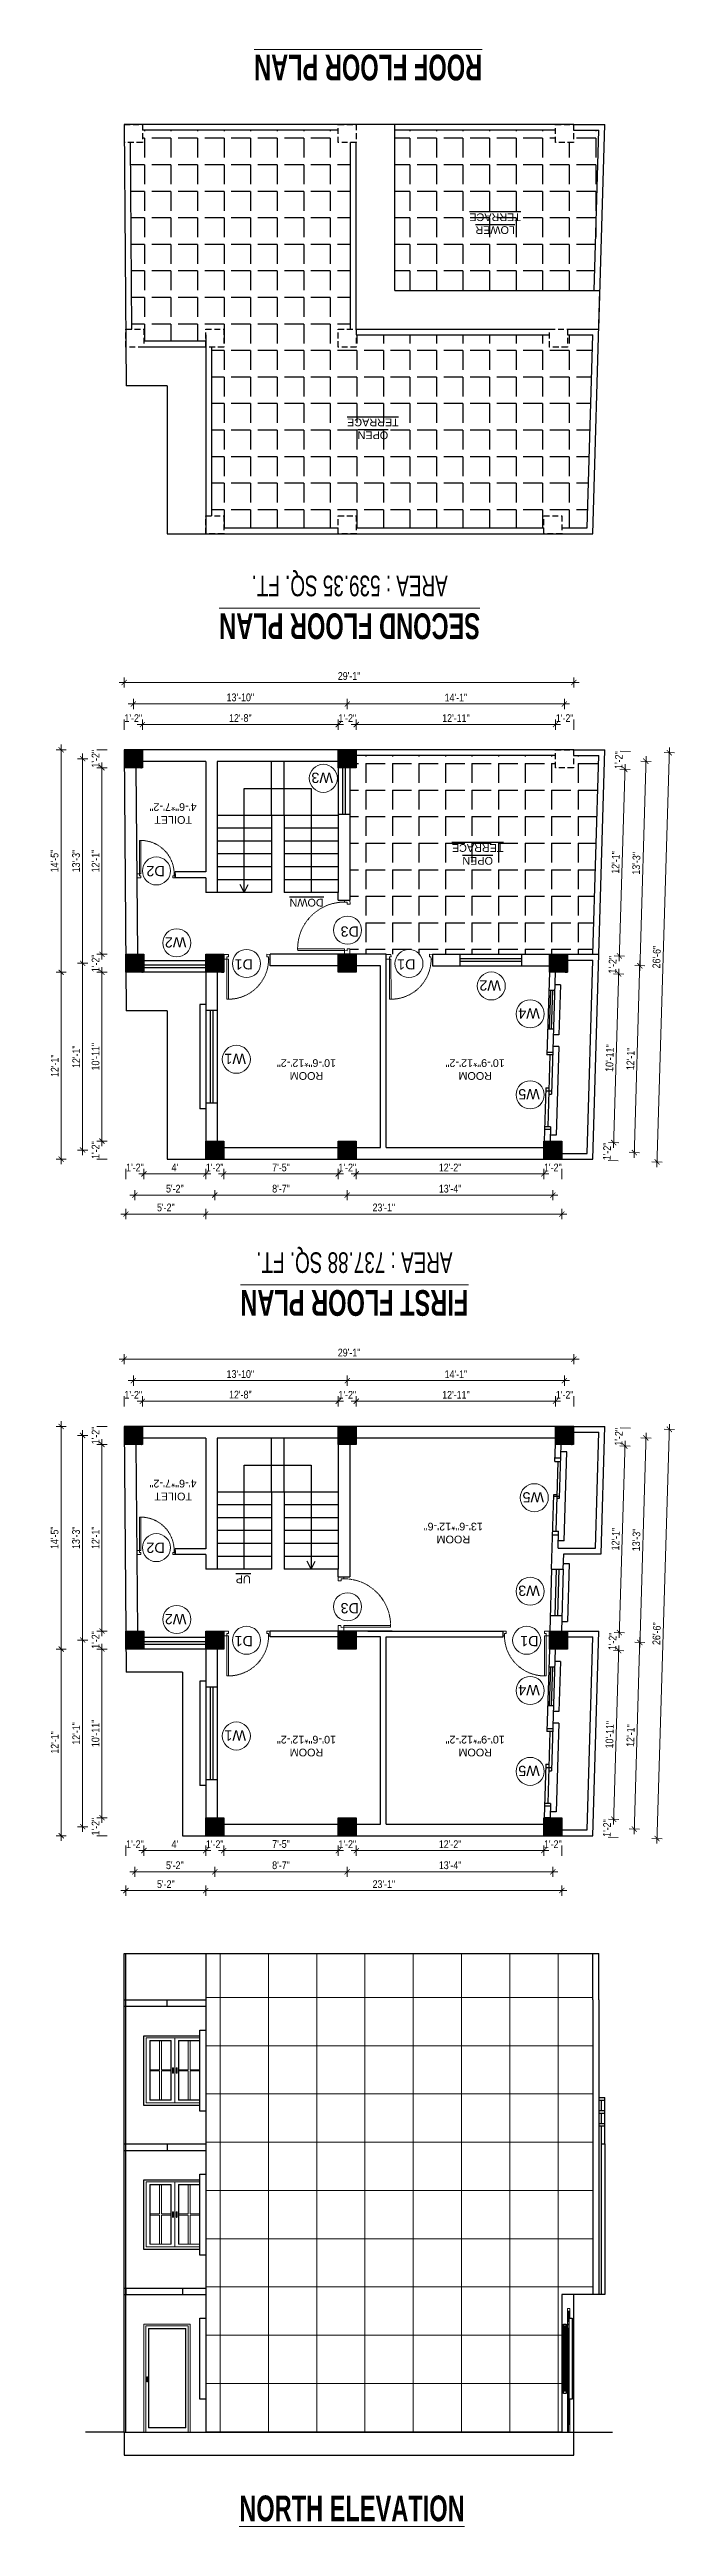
# Model space of a CAD drawing. Header units: inches. Extents: x -9985691 to 3643, y -3270716 to 4788.
# Drawn here: x -4967420 to -4966935, y -3265799 to -3263873 of the extents above; entities that cross this region are included whole.
import ezdxf

# ---------------------------------------------------------------- set-up
doc = ezdxf.new("R2010")
doc.units = ezdxf.units.IN
doc.header["$LTSCALE"] = 2
doc.header["$MEASUREMENT"] = 0
doc.header["$PDMODE"] = 34
doc.linetypes.add('ACAD_ISO02W100', pattern=[15, 12, -3])
doc.linetypes.add('HIDDEN', pattern=[0.375, 0.25, -0.125])
doc.layers.get('0').update_dxf_attribs({"linetype": 'CONTINUOUS'})
doc.layers.get('DEFPOINTS').update_dxf_attribs({"color": 141, "linetype": 'CONTINUOUS'})
doc.layers.add('A-Hatch', color=7, linetype='CONTINUOUS')
for name, color, linetype, lineweight in [('Annotate-Lite.w', 177, 'CONTINUOUS', 9), ('DIM 1-100', 4, 'CONTINUOUS', 13), ('Door-Window.w', 4, 'CONTINUOUS', 15), ('F-FURNITURE', 30, 'CONTINUOUS', 13), ('HACTH', 253, 'CONTINUOUS', 5), ('HATCH', 60, 'ACAD_ISO02W100', 13), ('TEXT', 181, 'CONTINUOUS', 25), ('Text-100.w', 254, 'CONTINUOUS', 9), ('window', 4, 'CONTINUOUS', 13)]:
    doc.layers.add(name, color=color, linetype=linetype, lineweight=lineweight)
doc.styles.add('Arial', font='arial.ttf', dxfattribs={"width": 0.8, "height": 12})
doc.styles.add('arial.', font='arial.ttf')
doc.styles.add('gaurav', font='arial.ttf')
doc.styles.get("Standard").update_dxf_attribs({"font": 'ARIALN.TTF'})
doc.dimstyles.new('1 by 96', dxfattribs={"dimtxt": 6, "dimasz": 4, "dimexe": 4, "dimexo": 4, "dimgap": 2, "dimtad": 1, "dimdec": 0, "dimzin": 0, "dimdsep": 46, "dimlunit": 4, "dimtxsty": 'Standard', "dimblk": 'ARCHTICK', "dimcen": 0, "dimdle": 4, "dimadec": 0, "dimazin": 0, "dimtfac": 1, "dimtdec": 0, "dimtix": 1, "dimtofl": 0, "dimtmove": 1, "dimatfit": 3, "dimldrblk": 'ARCHTICK', "dimfxl": 4, "dimfxlon": 1, "dimtolj": 1, "dimtzin": 0, "dimlwd": -1, "dimlwe": -1, "dimarcsym": 0})
pattern_1 = [(180, (-9940425.694, -6528921.072), (1e-12, -20.625), [15, -5.625]), (270, (-9940425.694, -6528921.072), (20.625, 1e-12), [15, -5.625])]

msp = doc.modelspace()

# ---------------------------------------------------------------- texts
at = {"layer": 'Annotate-Lite.w', "ltscale": 0.005, "char_height": 8, "style": 'gaurav'}
for s, insert, attachment_point, rotation in [('W3', (-4967199.8, -3264443.4), 1, 180), ('D2', (-4967330.5, -3264507.9), 7, 179.8855), ('W2', (-4967313.7, -3264571.3), 1, 180), ('D3', (-4967193.9, -3264562.9), 3, 180), ('D1', (-4967262, -3264588.4), 1, 180.0382), ('D1', (-4967135.7, -3264588.4), 1, 180.0382), ('W2', (-4967069.3, -3264604.8), 1, 180), ('W4', (-4967039.1, -3264626.6), 1, 180), ('W1', (-4967267.4, -3264661.9), 1, 180), ('W5', (-4967039.1, -3264689.4), 1, 180), ('W5', (-4967035.8, -3265002.7), 1, 180), ('D2', (-4967330.5, -3265033.9), 7, 179.8855), ('W3', (-4967039.1, -3265075.3), 1, 180), ('W2', (-4967313.7, -3265097.3), 1, 180), ('D3', (-4967193.9, -3265088.9), 3, 180), ('D1', (-4967262, -3265114.4), 1, 180.0382), ('D1', (-4967054.4, -3265114.4), 3, 179.9618), ('W4', (-4967039.1, -3265152.5), 1, 180), ('W1', (-4967267.4, -3265187.8), 1, 180), ('W5', (-4967039.1, -3265215.4), 1, 180)]:
    msp.add_mtext_dynamic_manual_height_columns(s, width=8, gutter_width=100, heights=[0], dxfattribs=dict(at, insert=insert, attachment_point=attachment_point, rotation=rotation))
at = {"layer": 'TEXT', "lineweight": -2, "char_height": 6, "attachment_point": 5, "rotation": 180, "style": 'arial.'}
for s, insert, width in [('{\\LLOWER\\PTERRACE}', (-4967073.8, -3264008.6), 127.506), ('{\\LOPEN\\PTERRACE}', (-4967168.8, -3264168.1), 127.506), ('{\\LOPEN\\PTERRACE}', (-4967087.4, -3264498.9), 127.506), ('{\\LDOWN}', (-4967220.3, -3264536.4), 26.674), ('{\\LUP}', (-4967269.5, -3265062.4), 26.674)]:
    msp.add_mtext(s, dxfattribs=dict(at, insert=insert, width=width))
for s, insert in [('TOILET\\P4\'-6"*7\'-2"', (-4967324, -3264467.1)), ('ROOM\\P10\'-6"*12\'-2"', (-4967220.4, -3264666.1)), ('ROOM\\P10\'-9"*12\'-2"', (-4967089.3, -3264666.1)), ('TOILET\\P4\'-6"*7\'-2"', (-4967324, -3264993)), ('ROOM\\P13\'-6"*12\'-6"', (-4967106.3, -3265026.4)), ('ROOM\\P10\'-6"*12\'-2"', (-4967220.4, -3265192)), ('ROOM\\P10\'-9"*12\'-2"', (-4967089.3, -3265192))]:
    msp.add_mtext_dynamic_manual_height_columns(s, width=45.731, gutter_width=30, heights=[0], dxfattribs=dict(at, insert=insert))
at = {"layer": 'Text-100.w', "char_height": 20, "width": 569.102, "attachment_point": 2, "rotation": 180, "style": 'Arial'}
for s, insert in [('\\A1;{\\fArial Narrow|b1|i0|c0|p34;\\LROOF FLOOR PLAN}', (-4967172.5, -3263897.3)), ('\\A1;{\\fArial Narrow|b1|i0|c0|p34;\\LSECOND FLOOR PLAN\\P\\fArial Narrow|b0|i0|c0|p34;\\H0.8x;\\lAREA : 539.35 SQ. FT.\\H1.02306x; }', (-4967186.9, -3264331.6)), ('\\A1;{\\fArial Narrow|b1|i0|c0|p34;\\LFIRST FLOOR PLAN\\P\\fArial Narrow|b0|i0|c0|p34;\\H0.8x;\\lAREA : 737.88 SQ. FT.\\H1.02306x; }', (-4967183.2, -3264857.6))]:
    msp.add_mtext(s, dxfattribs=dict(at, insert=insert))
at = {"layer": 'Text-100.w', "insert": (-4967187.6, -3265774.6), "char_height": 20, "width": 569.102, "attachment_point": 2, "style": 'Arial'}
msp.add_mtext('\\A1;{\\fArial Narrow|b1|i0|c0|p34;\\L NORTH ELEVATION}', dxfattribs=at)

# ---------------------------------------------------------------- blocks, each defined once
blk = doc.blocks.new('A$Ce833cbf3')
at = {"layer": 'window'}
for p, q in [((0, 0), (0, 54)), ((71.2, 54), (0, 54)), ((1.5, 1.8), (1.5, 52.7)), ((69.7, 52.7), (1.5, 52.7)), ((3.5, 3.6), (3.5, 50.9)), ((3.5, 50.9), (22.5, 50.9)), ((3.7, 50.6), (3.5, 50.9)), ((3.7, 3.8), (3.7, 50.6)), ((22.3, 50.6), (3.7, 50.6)), ((12.5, 50.6), (12.5, 27.7)), ((13.5, 50.6), (13.5, 27.7)), ((22.3, 50.6), (22.5, 50.9)), ((22.3, 50.6), (22.3, 3.8)), ((22.5, 50.9), (22.5, 3.6)), ((24.5, 52.7), (24.5, 1.8)), ((44.8, 50.9), (26.5, 50.9)), ((26.5, 50.9), (26.5, 3.6)), ((26.7, 50.6), (26.5, 50.9)), ((26.7, 50.6), (26.7, 3.8)), ((26.7, 50.6), (44.5, 50.6)), ((35.1, 50.6), (35.1, 27.7)), ((36.1, 50.6), (36.1, 27.7)), ((44.5, 50.6), (44.8, 50.9)), ((44.5, 3.8), (44.5, 50.6)), ((44.8, 3.6), (44.8, 50.9)), ((46.7, 52.7), (46.7, 1.8)), ((48.7, 3.6), (48.7, 50.9)), ((48.7, 50.9), (67.8, 50.9)), ((48.9, 50.6), (48.7, 50.9)), ((48.9, 3.8), (48.9, 50.6)), ((67.5, 50.6), (48.9, 50.6)), ((57.7, 50.6), (57.7, 27.7)), ((58.7, 50.6), (58.7, 27.7)), ((67.5, 50.6), (67.8, 50.9)), ((67.5, 50.6), (67.5, 3.8)), ((67.8, 50.9), (67.8, 3.6)), ((69.7, 52.7), (69.7, 1.8)), ((71.2, 0), (71.2, 54)), ((2.2, 28.8), (2.2, 28.9)), ((2.2, 28.9), (2.3, 28.9)), ((2.2, 28.8), (2.2, 28.9)), ((2.2, 25.4), (2.2, 28.8)), ((2.2, 28.8), (2.2, 28.8)), ((2.2, 25.4), (2.2, 25.4)), ((2.2, 25.3), (2.2, 25.4)), ((2.2, 25.3), (2.3, 25.3)), ((2.3, 29), (2.4, 29)), ((2.3, 29), (2.3, 28.9)), ((2.3, 28.9), (2.3, 28.9)), ((2.3, 28.9), (2.3, 28.9)), ((2.3, 28.2), (2.3, 28.1)), ((2.4, 28.2), (2.3, 28.2)), ((2.3, 28.1), (2.3, 28.1)), ((2.3, 28.1), (2.3, 28.1)), ((2.3, 28.1), (2.3, 28.1)), ((2.3, 28.1), (2.3, 26.4)), ((2.3, 26.3), (2.3, 26.4)), ((2.4, 26.3), (2.3, 26.3)), ((2.3, 26.3), (2.3, 26.3)), ((2.3, 26.3), (2.3, 26.3)), ((2.3, 26.3), (2.3, 26.3)), ((2.3, 25.3), (2.3, 25.3)), ((2.3, 25.3), (2.3, 25.2)), ((2.4, 25.2), (2.3, 25.2)), ((2.3, 25.2), (2.3, 25.2)), ((2.5, 29), (2.4, 29)), ((2.4, 29), (2.4, 29)), ((2.4, 28.2), (2.4, 28.2)), ((2.4, 28.2), (2.4, 28.2)), ((2.4, 28.2), (2.4, 28.2)), ((2.5, 28.2), (2.4, 28.2)), ((2.4, 26.2), (2.4, 26.3)), ((2.5, 26.2), (2.4, 26.2)), ((2.4, 26.2), (2.4, 26.2)), ((2.4, 26.2), (2.4, 26.2)), ((2.5, 25.2), (2.4, 25.2)), ((2.4, 25.2), (2.4, 25.2)), ((2.5, 29), (2.5, 29)), ((2.5, 29), (2.6, 29)), ((2.5, 29), (2.5, 29)), ((2.5, 28.2), (2.5, 28.2)), ((2.5, 28.2), (2.5, 28.2)), ((2.6, 28.2), (2.5, 28.2)), ((2.6, 26.2), (2.5, 26.2)), ((2.5, 26.2), (2.5, 26.2)), ((2.5, 26.2), (2.5, 26.2)), ((2.5, 25.2), (2.5, 25.2)), ((2.5, 25.2), (2.5, 25.2)), ((2.5, 25.2), (2.6, 25.2)), ((2.6, 29), (2.6, 29)), ((2.6, 29), (2.7, 29)), ((2.6, 28.2), (2.6, 28.2)), ((2.6, 28.2), (2.6, 28.2)), ((2.6, 28.2), (2.6, 28.2)), ((2.6, 28.2), (2.6, 28.2)), ((2.7, 28.1), (2.6, 28.2)), ((2.7, 26.3), (2.6, 26.3)), ((2.6, 26.3), (2.6, 26.3)), ((2.6, 26.3), (2.6, 26.2)), ((2.6, 26.2), (2.6, 26.2)), ((2.6, 26.2), (2.6, 26.2)), ((2.7, 25.2), (2.6, 25.2)), ((2.6, 25.2), (2.6, 25.2)), ((2.7, 29), (2.7, 28.9)), ((2.8, 28.9), (2.7, 28.9)), ((2.7, 28.9), (2.7, 28.9)), ((2.7, 28.9), (2.7, 28.9)), ((2.7, 26.4), (2.7, 28.1)), ((2.7, 28.1), (2.7, 28.1)), ((2.7, 28.1), (2.7, 28.1)), ((2.7, 28.1), (2.7, 28.1)), ((2.7, 26.4), (2.7, 26.3)), ((2.7, 26.3), (2.7, 26.3)), ((2.7, 26.3), (2.7, 26.3)), ((2.8, 25.3), (2.7, 25.3)), ((2.7, 25.3), (2.7, 25.3)), ((2.7, 25.2), (2.7, 25.3)), ((2.7, 25.2), (2.7, 25.2)), ((2.8, 28.8), (2.8, 28.9)), ((2.8, 28.8), (2.8, 25.4)), ((2.8, 28.8), (2.8, 28.8)), ((2.8, 25.4), (2.8, 25.3)), ((2.8, 25.4), (2.8, 25.4)), ((2.8, 25.4), (2.8, 25.3)), ((3.7, 27.7), (12.5, 27.7)), ((3.7, 26.8), (12.5, 26.8)), ((12.5, 26.8), (12.5, 3.8)), ((13.5, 27.7), (22.3, 27.7)), ((13.5, 26.8), (22.3, 26.8)), ((13.5, 26.8), (13.5, 3.8)), ((35.1, 27.7), (26.7, 27.7)), ((35.1, 26.8), (26.7, 26.8)), ((35.1, 26.8), (35.1, 3.8)), ((44.5, 27.7), (36.1, 27.7)), ((36.1, 26.8), (36.1, 3.8)), ((44.5, 26.8), (36.1, 26.8)), ((45.6, 29), (45.5, 28.9)), ((45.5, 28.9), (45.5, 28.9)), ((45.5, 28.9), (45.5, 28.9)), ((45.5, 28.9), (45.5, 28.8)), ((45.5, 28.9), (45.5, 28.9)), ((45.5, 28.8), (45.5, 25.4)), ((45.5, 28.8), (45.5, 28.8)), ((45.5, 28.1), (45.6, 28.1)), ((45.5, 27.8), (45.5, 28.1)), ((45.5, 27.8), (45.6, 27.8)), ((45.5, 26.4), (45.5, 27.8)), ((45.5, 26.4), (45.6, 26.3)), ((45.5, 25.4), (45.5, 25.3)), ((45.5, 25.4), (45.5, 25.4)), ((45.5, 25.4), (45.5, 25.3)), ((45.5, 25.3), (45.5, 25.3)), ((45.5, 25.3), (45.5, 25.2)), ((45.5, 25.3), (45.5, 25.3)), ((45.5, 25.2), (45.6, 25.2)), ((45.7, 29), (45.6, 29)), ((45.6, 29), (45.6, 29)), ((45.6, 29), (45.6, 29)), ((45.6, 28.2), (45.7, 28.2)), ((45.6, 28.2), (45.6, 28.2)), ((45.6, 28.2), (45.6, 28.2)), ((45.6, 28.2), (45.6, 28.2)), ((45.6, 28.1), (45.6, 28.2)), ((45.6, 28.1), (45.6, 28.1)), ((45.6, 28.1), (45.6, 28.1)), ((45.6, 28), (45.7, 28)), ((45.6, 27.9), (45.6, 28)), ((45.6, 27.8), (45.6, 27.9)), ((45.6, 27.9), (45.6, 27.9)), ((45.6, 27.9), (45.6, 27.9)), ((45.6, 27.9), (45.6, 27.9)), ((45.6, 27.9), (45.6, 27.9)), ((45.6, 26.3), (45.6, 26.3)), ((45.6, 26.3), (45.6, 26.3)), ((45.6, 26.3), (45.6, 26.3)), ((45.6, 26.3), (45.6, 26.3)), ((45.6, 26.3), (45.6, 26.2)), ((45.6, 26.2), (45.6, 26.2)), ((45.6, 26.2), (45.7, 26.2)), ((45.6, 25.2), (45.6, 25.2)), ((45.6, 25.2), (45.6, 25.2)), ((45.6, 25.2), (45.7, 25.2)), ((45.8, 29), (45.7, 29)), ((45.7, 29), (45.7, 29)), ((45.7, 28.2), (45.8, 28.2)), ((45.7, 28.2), (45.7, 28.2)), ((45.7, 28.2), (45.7, 28.2)), ((45.7, 28), (45.7, 28)), ((45.7, 28), (45.8, 28)), ((45.7, 28), (45.7, 28)), ((45.7, 26.2), (45.7, 26.2)), ((45.7, 26.2), (45.7, 26.2)), ((45.7, 26.2), (45.8, 26.2)), ((45.7, 25.2), (45.8, 25.2)), ((45.7, 25.2), (45.7, 25.2)), ((45.8, 29), (45.8, 29)), ((45.9, 29), (45.8, 29)), ((45.8, 28.2), (45.9, 28.2)), ((45.8, 28.2), (45.8, 28.2)), ((45.8, 28.2), (45.8, 28.2)), ((45.8, 28.2), (45.8, 28.2)), ((45.8, 28), (45.8, 28)), ((45.8, 28), (45.8, 27.9)), ((45.8, 28), (45.8, 28)), ((45.8, 27.9), (45.9, 27.9)), ((45.8, 26.2), (45.9, 26.3)), ((45.8, 26.2), (45.8, 26.2)), ((45.8, 26.2), (45.8, 26.2)), ((45.8, 26.2), (45.8, 26.2)), ((45.8, 25.2), (45.8, 25.2)), ((45.8, 25.2), (45.9, 25.2)), ((45.9, 29), (45.9, 29)), ((45.9, 28.9), (45.9, 29)), ((45.9, 28.9), (45.9, 28.9)), ((46, 28.9), (45.9, 28.9)), ((45.9, 28.2), (45.9, 28.1)), ((45.9, 28.2), (45.9, 28.2)), ((45.9, 28.1), (45.9, 28.1)), ((45.9, 28.1), (45.9, 28.1)), ((45.9, 28.1), (45.9, 28.1)), ((45.9, 26.4), (45.9, 28.1)), ((45.9, 27.9), (45.9, 27.9)), ((45.9, 27.9), (45.9, 27.9)), ((45.9, 27.9), (45.9, 27.9)), ((45.9, 27.9), (45.9, 27.8)), ((45.9, 27.8), (45.9, 27.8)), ((45.9, 26.3), (45.9, 26.4)), ((45.9, 26.3), (45.9, 26.3)), ((45.9, 26.3), (45.9, 26.3)), ((45.9, 26.3), (45.9, 26.3)), ((45.9, 26.3), (45.9, 26.3)), ((45.9, 25.2), (45.9, 25.3)), ((45.9, 25.3), (46, 25.3)), ((45.9, 25.2), (45.9, 25.2)), ((45.9, 25.2), (45.9, 25.2)), ((46, 28.8), (46, 28.9)), ((46, 28.9), (46, 28.9)), ((46, 28.8), (46, 28.9)), ((46, 25.4), (46, 28.8)), ((46, 28.8), (46, 28.8)), ((46, 25.4), (46, 25.4)), ((46, 25.3), (46, 25.4)), ((46, 25.3), (46, 25.3)), ((47.6, 29), (47.5, 28.9)), ((47.5, 28.8), (47.5, 28.9)), ((47.5, 28.9), (47.5, 28.9)), ((47.5, 28.8), (47.5, 28.9)), ((47.5, 28.9), (47.5, 28.9)), ((47.5, 28.9), (47.5, 28.9)), ((47.5, 25.4), (47.5, 28.8)), ((47.5, 28.8), (47.5, 28.8)), ((47.5, 28.1), (47.5, 28.1)), ((47.5, 28.1), (47.5, 28.1)), ((47.6, 28.1), (47.5, 28.1)), ((47.5, 28.1), (47.5, 26.4)), ((47.5, 26.3), (47.5, 26.4)), ((47.6, 26.3), (47.5, 26.3)), ((47.5, 26.3), (47.5, 26.3)), ((47.5, 25.4), (47.5, 25.4)), ((47.5, 25.3), (47.5, 25.4)), ((47.5, 25.3), (47.5, 25.3)), ((47.5, 25.3), (47.5, 25.3)), ((47.5, 25.3), (47.5, 25.2)), ((47.6, 25.2), (47.5, 25.2)), ((47.7, 29), (47.6, 29)), ((47.6, 29), (47.6, 29)), ((47.6, 29), (47.6, 29)), ((47.6, 28.2), (47.6, 28.1)), ((47.6, 28.2), (47.6, 28.2)), ((47.6, 28.2), (47.6, 28.2)), ((47.6, 28.2), (47.6, 28.2)), ((47.7, 28.2), (47.6, 28.2)), ((47.6, 26.2), (47.6, 26.3)), ((47.6, 26.3), (47.6, 26.3)), ((47.6, 26.3), (47.6, 26.3)), ((47.7, 26.2), (47.6, 26.2)), ((47.6, 26.2), (47.6, 26.2)), ((47.7, 25.2), (47.6, 25.2)), ((47.6, 25.2), (47.6, 25.2)), ((47.6, 25.2), (47.6, 25.2)), ((47.7, 29), (47.7, 29)), ((47.8, 29), (47.7, 29)), ((47.7, 28.2), (47.7, 28.2)), ((47.7, 28.2), (47.7, 28.2)), ((47.8, 28.2), (47.7, 28.2)), ((47.8, 26.2), (47.7, 26.2)), ((47.7, 26.2), (47.7, 26.2)), ((47.7, 26.2), (47.7, 26.2)), ((47.7, 25.2), (47.7, 25.2)), ((47.7, 25.2), (47.8, 25.2)), ((47.8, 29), (47.8, 29)), ((47.8, 29), (47.8, 29)), ((47.8, 29), (47.9, 29)), ((47.8, 28.2), (47.8, 28.2)), ((47.8, 28.2), (47.8, 28.2)), ((47.8, 28.2), (47.8, 28.2)), ((47.9, 28.2), (47.8, 28.2)), ((47.9, 26.3), (47.8, 26.2)), ((47.8, 26.2), (47.8, 26.2)), ((47.8, 26.2), (47.8, 26.2)), ((47.8, 26.2), (47.8, 26.2)), ((47.9, 25.2), (47.8, 25.2)), ((47.8, 25.2), (47.8, 25.2)), ((47.8, 25.2), (47.8, 25.2)), ((47.9, 29), (47.9, 28.9)), ((47.9, 28.9), (47.9, 28.9)), ((48, 28.9), (47.9, 28.9)), ((47.9, 28.2), (47.9, 28.2)), ((47.9, 28.1), (47.9, 28.2)), ((47.9, 26.4), (47.9, 28.1)), ((47.9, 28.1), (47.9, 28.1)), ((47.9, 28.1), (47.9, 28.1)), ((47.9, 28.1), (47.9, 28.1)), ((47.9, 26.4), (47.9, 26.3)), ((47.9, 26.3), (47.9, 26.3)), ((47.9, 26.3), (47.9, 26.3)), ((47.9, 26.3), (47.9, 26.3)), ((47.9, 26.3), (47.9, 26.3)), ((47.9, 25.3), (48, 25.3)), ((47.9, 25.2), (47.9, 25.3)), ((47.9, 25.2), (47.9, 25.2)), ((48, 28.9), (48, 28.9)), ((48, 28.8), (48, 28.9)), ((48, 28.8), (48, 25.4)), ((48, 28.8), (48, 28.8)), ((48, 25.4), (48, 25.3)), ((48, 25.4), (48, 25.4)), ((48, 25.4), (48, 25.3)), ((48, 25.3), (48, 25.3)), ((48.9, 27.7), (57.7, 27.7)), ((48.9, 26.8), (57.7, 26.8)), ((57.7, 26.8), (57.7, 3.8)), ((58.7, 27.7), (67.5, 27.7)), ((58.7, 26.8), (67.5, 26.8)), ((58.7, 26.8), (58.7, 3.8)), ((71.2, 0), (0, 0)), ((1.5, 1.8), (24.5, 1.8)), ((3.5, 3.6), (3.7, 3.8)), ((22.5, 3.6), (3.5, 3.6)), ((22.3, 3.8), (3.7, 3.8)), ((22.3, 3.8), (22.5, 3.6)), ((46.7, 1.8), (24.5, 1.8)), ((26.7, 3.8), (26.5, 3.6)), ((26.5, 3.6), (44.8, 3.6)), ((26.7, 3.8), (44.5, 3.8)), ((44.8, 3.6), (44.5, 3.8)), ((46.7, 1.8), (69.7, 1.8)), ((48.7, 3.6), (48.9, 3.8)), ((67.8, 3.6), (48.7, 3.6)), ((67.5, 3.8), (48.9, 3.8)), ((67.5, 3.8), (67.8, 3.6))]:
    blk.add_line(p, q, dxfattribs=at)
blk = doc.blocks.new('A$C38228e45')
at = {"ltscale": 0.5}
blk.add_lwpolyline([(0, 54), (72.2, 54), (72.2, 0), (0, 0)], close=True, dxfattribs=at)
at = {"ltscale": 0.5, "xscale": 1.01402738}
blk.add_blockref('A$Ce833cbf3', (0, 0), dxfattribs=at)
blk = doc.blocks.new('3-0')
at = {"ltscale": 3}
for p, q in [((11063, 10097.7), (11066, 10099.9)), ((11063, 10097.7), (11064.5, 10095.7)), ((11066, 10096.8), (11064.5, 10095.7)), ((11065.3, 10097.8), (11066.7, 10098.9)), ((11066, 10096.8), (11065.3, 10097.8)), ((11066, 10099.9), (11066.7, 10098.9)), ((11085.5, 10074.1), (11110.3, 10093)), ((11086.2, 10073.2), (11111, 10092)), ((11111, 10092), (11110.3, 10093)), ((11084, 10073), (11082.6, 10071.9)), ((11082.6, 10071.9), (11084.8, 10069)), ((11084, 10073), (11084.8, 10072)), ((11084.8, 10072), (11086.2, 10073.2)), ((11084.8, 10069), (11087.7, 10071.2)), ((11086.2, 10073.2), (11085.5, 10074.1)), ((11087.7, 10071.2), (11086.2, 10073.2))]:
    blk.add_line(p, q, dxfattribs=at)
at = {"layer": 'Door-Window.w', "color": 9, "linetype": 'HIDDEN', "lineweight": 18}
blk.add_arc((11085.5, 10074.1), 31.2, 37.1906, 127.1465, dxfattribs=at)
blk = doc.blocks.new('*D954')
at = {"layer": 'DEFPOINTS', "color": 0, "ltscale": 0.5, "transparency": 16777216}
for p in [(-4967036, -3265261.7), (-4967022, -3265261.7), (-4967036, -3265273.3)]:
    blk.add_point(p, dxfattribs=at)
at = {"layer": 'DIM 1-100', "color": 0, "ltscale": 0.5, "transparency": 16777216}
for p, q in [((-4967036, -3265269.3), (-4967036, -3265277.3)), ((-4967022, -3265269.3), (-4967022, -3265277.3))]:
    blk.add_line(p, q, dxfattribs=at)
at = {"layer": 'DIM 1-100', "color": 0, "ltscale": 0.5, "transparency": 16777216, "insert": (-4967029, -3265268.3), "char_height": 6, "attachment_point": 5}
blk.add_mtext('\\A1;1\'-2"', dxfattribs=at)
blk = doc.blocks.new('_ArchTick')
at = {"color": 0, "linetype": 'ByBlock', "const_width": 0.15}
blk.add_lwpolyline([(-0.5, -0.5), (0.5, 0.5)], dxfattribs=at)
blk = doc.blocks.new('*D955')
at = {"layer": 'DEFPOINTS', "color": 0, "ltscale": 0.5, "transparency": 16777216}
for p in [(-4967181.7, -3265261.7), (-4967036, -3265261.7), (-4967181.7, -3265273.3)]:
    blk.add_point(p, dxfattribs=at)
at = {"layer": 'DIM 1-100', "color": 0, "ltscale": 0.5, "transparency": 16777216}
for p, q in [((-4967032, -3265273.3), (-4967185.7, -3265273.3)), ((-4967181.7, -3265269.3), (-4967181.7, -3265277.3)), ((-4967036, -3265269.3), (-4967036, -3265277.3))]:
    blk.add_line(p, q, dxfattribs=at)
at = {"layer": 'DIM 1-100', "color": 0, "ltscale": 0.5, "transparency": 16777216, "xscale": 4, "yscale": 4, "zscale": 4, "rotation": 180}
blk.add_blockref('_ArchTick', (-4967181.7, -3265273.3), dxfattribs=at)
at = {"layer": 'DIM 1-100', "color": 0, "ltscale": 0.5, "transparency": 16777216, "xscale": 4, "yscale": 4, "zscale": 4}
blk.add_blockref('_ArchTick', (-4967036, -3265273.3), dxfattribs=at)
at = {"layer": 'DIM 1-100', "color": 0, "ltscale": 0.5, "transparency": 16777216, "insert": (-4967108.8, -3265268.3), "char_height": 6, "attachment_point": 5}
blk.add_mtext('\\A1;12\'-2"', dxfattribs=at)
blk = doc.blocks.new('*D956')
at = {"layer": 'DEFPOINTS', "color": 0, "ltscale": 0.5, "transparency": 16777216}
for p in [(-4967195.7, -3265261.7), (-4967181.7, -3265261.7), (-4967195.7, -3265273.3)]:
    blk.add_point(p, dxfattribs=at)
at = {"layer": 'DIM 1-100', "color": 0, "ltscale": 0.5, "transparency": 16777216}
for p, q in [((-4967195.7, -3265269.3), (-4967195.7, -3265277.3)), ((-4967181.7, -3265269.3), (-4967181.7, -3265277.3))]:
    blk.add_line(p, q, dxfattribs=at)
at = {"layer": 'DIM 1-100', "color": 0, "ltscale": 0.5, "transparency": 16777216, "insert": (-4967188.7, -3265268.3), "char_height": 6, "attachment_point": 5}
blk.add_mtext('\\A1;1\'-2"', dxfattribs=at)
blk = doc.blocks.new('*D957')
at = {"layer": 'DEFPOINTS', "color": 0, "ltscale": 0.5, "transparency": 16777216}
for p in [(-4967284.7, -3265261.7), (-4967195.7, -3265261.7), (-4967284.7, -3265273.3)]:
    blk.add_point(p, dxfattribs=at)
at = {"layer": 'DIM 1-100', "color": 0, "ltscale": 0.5, "transparency": 16777216}
for p, q in [((-4967191.7, -3265273.3), (-4967288.7, -3265273.3)), ((-4967284.7, -3265269.3), (-4967284.7, -3265277.3)), ((-4967195.7, -3265269.3), (-4967195.7, -3265277.3))]:
    blk.add_line(p, q, dxfattribs=at)
at = {"layer": 'DIM 1-100', "color": 0, "ltscale": 0.5, "transparency": 16777216, "xscale": 4, "yscale": 4, "zscale": 4, "rotation": 180}
blk.add_blockref('_ArchTick', (-4967284.7, -3265273.3), dxfattribs=at)
at = {"layer": 'DIM 1-100', "color": 0, "ltscale": 0.5, "transparency": 16777216, "xscale": 4, "yscale": 4, "zscale": 4}
blk.add_blockref('_ArchTick', (-4967195.7, -3265273.3), dxfattribs=at)
at = {"layer": 'DIM 1-100', "color": 0, "ltscale": 0.5, "transparency": 16777216, "insert": (-4967240.2, -3265268.2), "char_height": 6, "attachment_point": 5}
blk.add_mtext('\\A1;7\'-5"', dxfattribs=at)
blk = doc.blocks.new('*D958')
at = {"layer": 'DEFPOINTS', "color": 0, "ltscale": 0.5, "transparency": 16777216}
for p in [(-4967298.7, -3265261.7), (-4967284.7, -3265261.7), (-4967298.7, -3265273.3)]:
    blk.add_point(p, dxfattribs=at)
at = {"layer": 'DIM 1-100', "color": 0, "ltscale": 0.5, "transparency": 16777216}
for p, q in [((-4967298.7, -3265269.3), (-4967298.7, -3265277.3)), ((-4967284.7, -3265269.3), (-4967284.7, -3265277.3))]:
    blk.add_line(p, q, dxfattribs=at)
at = {"layer": 'DIM 1-100', "color": 0, "ltscale": 0.5, "transparency": 16777216, "insert": (-4967291.7, -3265268.3), "char_height": 6, "attachment_point": 5}
blk.add_mtext('\\A1;1\'-2"', dxfattribs=at)
blk = doc.blocks.new('*D959')
at = {"layer": 'DEFPOINTS', "color": 0, "ltscale": 0.5, "transparency": 16777216}
for p in [(-4967346.7, -3265116.6), (-4967298.7, -3265261.7), (-4967346.7, -3265273.3)]:
    blk.add_point(p, dxfattribs=at)
at = {"layer": 'DIM 1-100', "color": 0, "ltscale": 0.5, "transparency": 16777216}
for p, q in [((-4967294.7, -3265273.3), (-4967350.7, -3265273.3)), ((-4967346.7, -3265269.3), (-4967346.7, -3265277.3)), ((-4967298.7, -3265269.3), (-4967298.7, -3265277.3))]:
    blk.add_line(p, q, dxfattribs=at)
at = {"layer": 'DIM 1-100', "color": 0, "ltscale": 0.5, "transparency": 16777216, "xscale": 4, "yscale": 4, "zscale": 4, "rotation": 180}
blk.add_blockref('_ArchTick', (-4967346.7, -3265273.3), dxfattribs=at)
at = {"layer": 'DIM 1-100', "color": 0, "ltscale": 0.5, "transparency": 16777216, "xscale": 4, "yscale": 4, "zscale": 4}
blk.add_blockref('_ArchTick', (-4967298.7, -3265273.3), dxfattribs=at)
at = {"layer": 'DIM 1-100', "color": 0, "ltscale": 0.5, "transparency": 16777216, "insert": (-4967322.7, -3265268.3), "char_height": 6, "attachment_point": 5}
blk.add_mtext("\\A1;4'", dxfattribs=at)
blk = doc.blocks.new('*D960')
at = {"layer": 'DEFPOINTS', "color": 0, "ltscale": 0.5, "transparency": 16777216}
for p in [(-4967360.7, -3265116.6), (-4967346.7, -3265116.6), (-4967360.7, -3265273.3)]:
    blk.add_point(p, dxfattribs=at)
at = {"layer": 'DIM 1-100', "color": 0, "ltscale": 0.5, "transparency": 16777216}
for p, q in [((-4967360.7, -3265269.3), (-4967360.7, -3265277.3)), ((-4967346.7, -3265269.3), (-4967346.7, -3265277.3))]:
    blk.add_line(p, q, dxfattribs=at)
at = {"layer": 'DIM 1-100', "color": 0, "ltscale": 0.5, "transparency": 16777216, "insert": (-4967353.7, -3265268.3), "char_height": 6, "attachment_point": 5}
blk.add_mtext('\\A1;1\'-2"', dxfattribs=at)
blk = doc.blocks.new('*D961')
at = {"layer": 'DEFPOINTS', "color": 0, "ltscale": 0.5, "transparency": 16777216}
for p in [(-4967188.7, -3265254.7), (-4967029, -3265254.7), (-4967188.7, -3265289.8)]:
    blk.add_point(p, dxfattribs=at)
at = {"layer": 'DIM 1-100', "color": 0, "ltscale": 0.5, "transparency": 16777216}
for p, q in [((-4967025, -3265289.8), (-4967192.7, -3265289.8)), ((-4967188.7, -3265285.8), (-4967188.7, -3265293.8)), ((-4967029, -3265285.8), (-4967029, -3265293.8))]:
    blk.add_line(p, q, dxfattribs=at)
at = {"layer": 'DIM 1-100', "color": 0, "ltscale": 0.5, "transparency": 16777216, "xscale": 4, "yscale": 4, "zscale": 4, "rotation": 180}
blk.add_blockref('_ArchTick', (-4967188.7, -3265289.8), dxfattribs=at)
at = {"layer": 'DIM 1-100', "color": 0, "ltscale": 0.5, "transparency": 16777216, "xscale": 4, "yscale": 4, "zscale": 4}
blk.add_blockref('_ArchTick', (-4967029, -3265289.8), dxfattribs=at)
at = {"layer": 'DIM 1-100', "color": 0, "ltscale": 0.5, "transparency": 16777216, "insert": (-4967108.8, -3265284.7), "char_height": 6, "attachment_point": 5}
blk.add_mtext('\\A1;13\'-4"', dxfattribs=at)
blk = doc.blocks.new('*D962')
at = {"layer": 'DEFPOINTS', "color": 0, "ltscale": 0.5, "transparency": 16777216}
for p in [(-4967291.7, -3265254.7), (-4967188.7, -3265254.7), (-4967291.7, -3265289.8)]:
    blk.add_point(p, dxfattribs=at)
at = {"layer": 'DIM 1-100', "color": 0, "ltscale": 0.5, "transparency": 16777216}
for p, q in [((-4967184.7, -3265289.8), (-4967295.7, -3265289.8)), ((-4967291.7, -3265285.8), (-4967291.7, -3265293.8)), ((-4967188.7, -3265285.8), (-4967188.7, -3265293.8))]:
    blk.add_line(p, q, dxfattribs=at)
at = {"layer": 'DIM 1-100', "color": 0, "ltscale": 0.5, "transparency": 16777216, "xscale": 4, "yscale": 4, "zscale": 4, "rotation": 180}
blk.add_blockref('_ArchTick', (-4967291.7, -3265289.8), dxfattribs=at)
at = {"layer": 'DIM 1-100', "color": 0, "ltscale": 0.5, "transparency": 16777216, "xscale": 4, "yscale": 4, "zscale": 4}
blk.add_blockref('_ArchTick', (-4967188.7, -3265289.8), dxfattribs=at)
at = {"layer": 'DIM 1-100', "color": 0, "ltscale": 0.5, "transparency": 16777216, "insert": (-4967240.2, -3265284.7), "char_height": 6, "attachment_point": 5}
blk.add_mtext('\\A1;8\'-7"', dxfattribs=at)
blk = doc.blocks.new('*D963')
at = {"layer": 'DEFPOINTS', "color": 0, "ltscale": 0.5, "transparency": 16777216}
for p in [(-4967353.7, -3265109.6), (-4967291.7, -3265254.7), (-4967353.7, -3265289.8)]:
    blk.add_point(p, dxfattribs=at)
at = {"layer": 'DIM 1-100', "color": 0, "ltscale": 0.5, "transparency": 16777216}
for p, q in [((-4967287.7, -3265289.8), (-4967357.7, -3265289.8)), ((-4967353.7, -3265285.8), (-4967353.7, -3265293.8)), ((-4967291.7, -3265285.8), (-4967291.7, -3265293.8))]:
    blk.add_line(p, q, dxfattribs=at)
at = {"layer": 'DIM 1-100', "color": 0, "ltscale": 0.5, "transparency": 16777216, "xscale": 4, "yscale": 4, "zscale": 4, "rotation": 180}
blk.add_blockref('_ArchTick', (-4967353.7, -3265289.8), dxfattribs=at)
at = {"layer": 'DIM 1-100', "color": 0, "ltscale": 0.5, "transparency": 16777216, "xscale": 4, "yscale": 4, "zscale": 4}
blk.add_blockref('_ArchTick', (-4967291.7, -3265289.8), dxfattribs=at)
at = {"layer": 'DIM 1-100', "color": 0, "ltscale": 0.5, "transparency": 16777216, "insert": (-4967322.7, -3265284.7), "char_height": 6, "attachment_point": 5}
blk.add_mtext('\\A1;5\'-2"', dxfattribs=at)
blk = doc.blocks.new('*D964')
at = {"layer": 'DEFPOINTS', "color": 0, "ltscale": 0.5, "transparency": 16777216}
for p in [(-4967298.7, -3265261.7), (-4967022, -3265261.7), (-4967022, -3265304.4)]:
    blk.add_point(p, dxfattribs=at)
at = {"layer": 'DIM 1-100', "color": 0, "ltscale": 0.5, "transparency": 16777216}
for p, q in [((-4967298.7, -3265300.4), (-4967298.7, -3265308.4)), ((-4967022, -3265300.4), (-4967022, -3265308.4)), ((-4967302.7, -3265304.4), (-4967018, -3265304.4))]:
    blk.add_line(p, q, dxfattribs=at)
at = {"layer": 'DIM 1-100', "color": 0, "ltscale": 0.5, "transparency": 16777216, "xscale": 4, "yscale": 4, "zscale": 4, "rotation": 180}
blk.add_blockref('_ArchTick', (-4967298.7, -3265304.4), dxfattribs=at)
at = {"layer": 'DIM 1-100', "color": 0, "ltscale": 0.5, "transparency": 16777216, "xscale": 4, "yscale": 4, "zscale": 4}
blk.add_blockref('_ArchTick', (-4967022, -3265304.4), dxfattribs=at)
at = {"layer": 'DIM 1-100', "color": 0, "ltscale": 0.5, "transparency": 16777216, "insert": (-4967160.3, -3265299.4), "char_height": 6, "attachment_point": 5}
blk.add_mtext('\\A1;23\'-1"', dxfattribs=at)
blk = doc.blocks.new('*D965')
at = {"layer": 'DEFPOINTS', "color": 0, "ltscale": 0.5, "transparency": 16777216}
for p in [(-4967360.7, -3265116.6), (-4967298.7, -3265261.7), (-4967360.7, -3265304.4)]:
    blk.add_point(p, dxfattribs=at)
at = {"layer": 'DIM 1-100', "color": 0, "ltscale": 0.5, "transparency": 16777216}
for p, q in [((-4967360.7, -3265300.4), (-4967360.7, -3265308.4)), ((-4967298.7, -3265300.4), (-4967298.7, -3265308.4)), ((-4967294.7, -3265304.4), (-4967364.7, -3265304.4))]:
    blk.add_line(p, q, dxfattribs=at)
at = {"layer": 'DIM 1-100', "color": 0, "ltscale": 0.5, "transparency": 16777216, "xscale": 4, "yscale": 4, "zscale": 4, "rotation": 180}
blk.add_blockref('_ArchTick', (-4967360.7, -3265304.4), dxfattribs=at)
at = {"layer": 'DIM 1-100', "color": 0, "ltscale": 0.5, "transparency": 16777216, "xscale": 4, "yscale": 4, "zscale": 4}
blk.add_blockref('_ArchTick', (-4967298.7, -3265304.4), dxfattribs=at)
at = {"layer": 'DIM 1-100', "color": 0, "ltscale": 0.5, "transparency": 16777216, "insert": (-4967329.7, -3265299.4), "char_height": 6, "attachment_point": 5}
blk.add_mtext('\\A1;5\'-2"', dxfattribs=at)
blk = doc.blocks.new('*D966')
at = {"layer": 'DEFPOINTS', "color": 0, "ltscale": 0.5, "transparency": 16777216}
for p in [(-4967017.3, -3265102.6), (-4967017.7, -3265116.6), (-4966977.8, -3265117.8)]:
    blk.add_point(p, dxfattribs=at)
at = {"layer": 'DIM 1-100', "color": 0, "ltscale": 0.5, "transparency": 16777216}
for p, q in [((-4966981.3, -3265103.7), (-4966973.3, -3265103.9)), ((-4966981.8, -3265117.7), (-4966973.8, -3265117.9))]:
    blk.add_line(p, q, dxfattribs=at)
at = {"layer": 'DIM 1-100', "color": 0, "ltscale": 0.5, "transparency": 16777216, "insert": (-4966982.6, -3265110.7), "char_height": 6, "attachment_point": 5, "rotation": 88.2969}
blk.add_mtext('\\A1;1\'-2"', dxfattribs=at)
blk = doc.blocks.new('*D967')
at = {"layer": 'DEFPOINTS', "color": 0, "ltscale": 0.5, "transparency": 16777216}
for p in [(-4967013, -3264957.6), (-4966973, -3264958.8), (-4967017.3, -3265102.6)]:
    blk.add_point(p, dxfattribs=at)
at = {"layer": 'DIM 1-100', "color": 0, "ltscale": 0.5, "transparency": 16777216}
for p, q in [((-4966977.5, -3265107.8), (-4966972.9, -3264954.8)), ((-4966977, -3264958.7), (-4966969, -3264958.9)), ((-4966981.3, -3265103.7), (-4966973.3, -3265103.9))]:
    blk.add_line(p, q, dxfattribs=at)
at = {"layer": 'DIM 1-100', "color": 0, "ltscale": 0.5, "transparency": 16777216, "xscale": 4, "yscale": 4, "zscale": 4}
for p, rotation in [((-4966973, -3264958.8), 88.29686494986717), ((-4966977.3, -3265103.8), 268.2968649498672)]:
    blk.add_blockref('_ArchTick', p, dxfattribs=dict(at, rotation=rotation))
at = {"layer": 'DIM 1-100', "color": 0, "ltscale": 0.5, "transparency": 16777216, "insert": (-4966980.2, -3265031.2), "char_height": 6, "attachment_point": 5, "rotation": 88.2969}
blk.add_mtext('\\A1;12\'-1"', dxfattribs=at)
blk = doc.blocks.new('*D968')
at = {"layer": 'DEFPOINTS', "color": 0, "ltscale": 0.5, "transparency": 16777216}
for p in [(-4967012.6, -3264943.6), (-4966972.6, -3264944.8), (-4967013, -3264957.6)]:
    blk.add_point(p, dxfattribs=at)
at = {"layer": 'DIM 1-100', "color": 0, "ltscale": 0.5, "transparency": 16777216}
for p, q in [((-4966976.6, -3264944.7), (-4966968.6, -3264944.9)), ((-4966977, -3264958.7), (-4966969, -3264958.9))]:
    blk.add_line(p, q, dxfattribs=at)
at = {"layer": 'DIM 1-100', "color": 0, "ltscale": 0.5, "transparency": 16777216, "insert": (-4966977.8, -3264951.7), "char_height": 6, "attachment_point": 5, "rotation": 88.2969}
blk.add_mtext('\\A1;1\'-2"', dxfattribs=at)
blk = doc.blocks.new('*D969')
at = {"layer": 'DEFPOINTS', "color": 0, "ltscale": 0.5, "transparency": 16777216}
for p in [(-4967017.7, -3265116.6), (-4967022, -3265247.7), (-4966981.7, -3265248.9)]:
    blk.add_point(p, dxfattribs=at)
at = {"layer": 'DIM 1-100', "color": 0, "ltscale": 0.5, "transparency": 16777216}
for p, q in [((-4966977.6, -3265113.8), (-4966981.8, -3265252.9)), ((-4966981.8, -3265117.7), (-4966973.8, -3265117.9)), ((-4966985.7, -3265248.8), (-4966977.7, -3265249.1))]:
    blk.add_line(p, q, dxfattribs=at)
at = {"layer": 'DIM 1-100', "color": 0, "ltscale": 0.5, "transparency": 16777216, "xscale": 4, "yscale": 4, "zscale": 4}
for p, rotation in [((-4966977.8, -3265117.8), 88.2968649498672), ((-4966981.7, -3265248.9), 268.2968649498672)]:
    blk.add_blockref('_ArchTick', p, dxfattribs=dict(at, rotation=rotation))
at = {"layer": 'DIM 1-100', "color": 0, "ltscale": 0.5, "transparency": 16777216, "insert": (-4966984.8, -3265183.2), "char_height": 6, "attachment_point": 5, "rotation": 88.2969}
blk.add_mtext('\\A1;10\'-11"', dxfattribs=at)
blk = doc.blocks.new('*D970')
at = {"layer": 'DEFPOINTS', "color": 0, "ltscale": 0.5, "transparency": 16777216}
for p in [(-4967022, -3265247.7), (-4967022, -3265261.7), (-4966982.1, -3265262.9)]:
    blk.add_point(p, dxfattribs=at)
at = {"layer": 'DIM 1-100', "color": 0, "ltscale": 0.5, "transparency": 16777216}
for p, q in [((-4966986.1, -3265262.8), (-4966978.1, -3265263.1)), ((-4966985.7, -3265248.8), (-4966977.7, -3265249.1))]:
    blk.add_line(p, q, dxfattribs=at)
at = {"layer": 'DIM 1-100', "color": 0, "ltscale": 0.5, "transparency": 16777216, "insert": (-4966986.9, -3265255.8), "char_height": 6, "attachment_point": 5, "rotation": 88.2969}
blk.add_mtext('\\A1;1\'-2"', dxfattribs=at)
blk = doc.blocks.new('*D971')
at = {"layer": 'DEFPOINTS', "color": 0, "ltscale": 0.5, "transparency": 16777216}
for p in [(-4967020, -3264950.6), (-4967024.7, -3265109.6), (-4966961.4, -3265111.5)]:
    blk.add_point(p, dxfattribs=at)
at = {"layer": 'DIM 1-100', "color": 0, "ltscale": 0.5, "transparency": 16777216}
for p, q in [((-4966956.6, -3264948.5), (-4966961.5, -3265115.5)), ((-4966960.7, -3264952.4), (-4966952.7, -3264952.6)), ((-4966965.4, -3265111.4), (-4966957.4, -3265111.6))]:
    blk.add_line(p, q, dxfattribs=at)
at = {"layer": 'DIM 1-100', "color": 0, "ltscale": 0.5, "transparency": 16777216, "xscale": 4, "yscale": 4, "zscale": 4}
for p, rotation in [((-4966956.7, -3264952.5), 88.29686496677856), ((-4966961.4, -3265111.5), 268.2968649667786)]:
    blk.add_blockref('_ArchTick', p, dxfattribs=dict(at, rotation=rotation))
at = {"layer": 'DIM 1-100', "color": 0, "ltscale": 0.5, "transparency": 16777216, "insert": (-4966964.1, -3265031.8), "char_height": 6, "attachment_point": 5, "rotation": 88.2969}
blk.add_mtext('\\A1;13\'-3"', dxfattribs=at)
blk = doc.blocks.new('*D972')
at = {"layer": 'DEFPOINTS', "color": 0, "ltscale": 0.5, "transparency": 16777216}
for p in [(-4967024.7, -3265109.6), (-4967029, -3265254.7), (-4966965.7, -3265256.6)]:
    blk.add_point(p, dxfattribs=at)
at = {"layer": 'DIM 1-100', "color": 0, "ltscale": 0.5, "transparency": 16777216}
for p, q in [((-4966961.3, -3265107.5), (-4966965.9, -3265260.6)), ((-4966965.4, -3265111.4), (-4966957.4, -3265111.6)), ((-4966969.7, -3265256.5), (-4966961.7, -3265256.7))]:
    blk.add_line(p, q, dxfattribs=at)
at = {"layer": 'DIM 1-100', "color": 0, "ltscale": 0.5, "transparency": 16777216, "xscale": 4, "yscale": 4, "zscale": 4}
for p, rotation in [((-4966961.4, -3265111.5), 88.2968649498672), ((-4966965.7, -3265256.6), 268.2968649498672)]:
    blk.add_blockref('_ArchTick', p, dxfattribs=dict(at, rotation=rotation))
at = {"layer": 'DIM 1-100', "color": 0, "ltscale": 0.5, "transparency": 16777216, "insert": (-4966968.6, -3265183.9), "char_height": 6, "attachment_point": 5, "rotation": 88.2969}
blk.add_mtext('\\A1;12\'-1"', dxfattribs=at)
blk = doc.blocks.new('*D973')
at = {"layer": 'DEFPOINTS', "color": 0, "ltscale": 0.5, "transparency": 16777216}
for p in [(-4967012.6, -3264943.6), (-4966938.5, -3264945.8), (-4967022, -3265261.7)]:
    blk.add_point(p, dxfattribs=at)
at = {"layer": 'DIM 1-100', "color": 0, "ltscale": 0.5, "transparency": 16777216}
for p, q in [((-4966948.1, -3265267.9), (-4966938.4, -3264941.8)), ((-4966942.5, -3264945.7), (-4966934.5, -3264945.9)), ((-4966952, -3265263.8), (-4966944, -3265264.1))]:
    blk.add_line(p, q, dxfattribs=at)
at = {"layer": 'DIM 1-100', "color": 0, "ltscale": 0.5, "transparency": 16777216, "xscale": 4, "yscale": 4, "zscale": 4}
for p, rotation in [((-4966938.5, -3264945.8), 88.29686496679862), ((-4966948, -3265263.9), 268.2968649667986)]:
    blk.add_blockref('_ArchTick', p, dxfattribs=dict(at, rotation=rotation))
at = {"layer": 'DIM 1-100', "color": 0, "ltscale": 0.5, "transparency": 16777216, "insert": (-4966948.3, -3265104.7), "char_height": 6, "attachment_point": 5, "rotation": 88.2969}
blk.add_mtext('\\A1;26\'-6"', dxfattribs=at)
blk = doc.blocks.new('*D974')
at = {"layer": 'DEFPOINTS', "color": 0, "ltscale": 0.5, "transparency": 16777216}
for p in [(-4967027, -3264924), (-4967027, -3264943.6), (-4967012.6, -3264943.6)]:
    blk.add_point(p, dxfattribs=at)
at = {"layer": 'DIM 1-100', "color": 0, "ltscale": 0.5, "transparency": 16777216}
for p, q in [((-4967027, -3264928), (-4967027, -3264920)), ((-4967012.6, -3264928), (-4967012.6, -3264920))]:
    blk.add_line(p, q, dxfattribs=at)
at = {"layer": 'DIM 1-100', "color": 0, "ltscale": 0.5, "transparency": 16777216, "insert": (-4967019.8, -3264919), "char_height": 6, "attachment_point": 5}
blk.add_mtext('\\A1;1\'-2"', dxfattribs=at)
blk = doc.blocks.new('*D975')
at = {"layer": 'DEFPOINTS', "color": 0, "ltscale": 0.5, "transparency": 16777216}
for p in [(-4967181.7, -3264924), (-4967181.7, -3264943.6), (-4967027, -3264943.6)]:
    blk.add_point(p, dxfattribs=at)
at = {"layer": 'DIM 1-100', "color": 0, "ltscale": 0.5, "transparency": 16777216}
for p, q in [((-4967023, -3264924), (-4967185.7, -3264924)), ((-4967181.7, -3264928), (-4967181.7, -3264920)), ((-4967027, -3264928), (-4967027, -3264920))]:
    blk.add_line(p, q, dxfattribs=at)
at = {"layer": 'DIM 1-100', "color": 0, "ltscale": 0.5, "transparency": 16777216, "xscale": 4, "yscale": 4, "zscale": 4, "rotation": 180}
blk.add_blockref('_ArchTick', (-4967181.7, -3264924), dxfattribs=at)
at = {"layer": 'DIM 1-100', "color": 0, "ltscale": 0.5, "transparency": 16777216, "xscale": 4, "yscale": 4, "zscale": 4}
blk.add_blockref('_ArchTick', (-4967027, -3264924), dxfattribs=at)
at = {"layer": 'DIM 1-100', "color": 0, "ltscale": 0.5, "transparency": 16777216, "insert": (-4967104.3, -3264919), "char_height": 6, "attachment_point": 5}
blk.add_mtext('\\A1;12\'-11"', dxfattribs=at)
blk = doc.blocks.new('*D976')
at = {"layer": 'DEFPOINTS', "color": 0, "ltscale": 0.5, "transparency": 16777216}
for p in [(-4967195.7, -3264924), (-4967195.7, -3264943.6), (-4967181.7, -3264943.6)]:
    blk.add_point(p, dxfattribs=at)
at = {"layer": 'DIM 1-100', "color": 0, "ltscale": 0.5, "transparency": 16777216}
for p, q in [((-4967195.7, -3264928), (-4967195.7, -3264920)), ((-4967181.7, -3264928), (-4967181.7, -3264920))]:
    blk.add_line(p, q, dxfattribs=at)
at = {"layer": 'DIM 1-100', "color": 0, "ltscale": 0.5, "transparency": 16777216, "insert": (-4967188.7, -3264919), "char_height": 6, "attachment_point": 5}
blk.add_mtext('\\A1;1\'-2"', dxfattribs=at)
blk = doc.blocks.new('*D977')
at = {"layer": 'DEFPOINTS', "color": 0, "ltscale": 0.5, "transparency": 16777216}
for p in [(-4967347.9, -3264924), (-4967347.9, -3264943.6), (-4967195.7, -3264943.6)]:
    blk.add_point(p, dxfattribs=at)
at = {"layer": 'DIM 1-100', "color": 0, "ltscale": 0.5, "transparency": 16777216}
for p, q in [((-4967191.7, -3264924), (-4967351.9, -3264924)), ((-4967347.9, -3264928), (-4967347.9, -3264920)), ((-4967195.7, -3264928), (-4967195.7, -3264920))]:
    blk.add_line(p, q, dxfattribs=at)
at = {"layer": 'DIM 1-100', "color": 0, "ltscale": 0.5, "transparency": 16777216, "xscale": 4, "yscale": 4, "zscale": 4, "rotation": 180}
blk.add_blockref('_ArchTick', (-4967347.9, -3264924), dxfattribs=at)
at = {"layer": 'DIM 1-100', "color": 0, "ltscale": 0.5, "transparency": 16777216, "xscale": 4, "yscale": 4, "zscale": 4}
blk.add_blockref('_ArchTick', (-4967195.7, -3264924), dxfattribs=at)
at = {"layer": 'DIM 1-100', "color": 0, "ltscale": 0.5, "transparency": 16777216, "insert": (-4967271.8, -3264918.9), "char_height": 6, "attachment_point": 5}
blk.add_mtext('\\A1;12\'-8"', dxfattribs=at)
blk = doc.blocks.new('*D978')
at = {"layer": 'DEFPOINTS', "color": 0, "ltscale": 0.5, "transparency": 16777216}
for p in [(-4967362, -3264924), (-4967362, -3264943.6), (-4967347.9, -3264943.6)]:
    blk.add_point(p, dxfattribs=at)
at = {"layer": 'DIM 1-100', "color": 0, "ltscale": 0.5, "transparency": 16777216}
for p, q in [((-4967362, -3264928), (-4967362, -3264920)), ((-4967347.9, -3264928), (-4967347.9, -3264920))]:
    blk.add_line(p, q, dxfattribs=at)
at = {"layer": 'DIM 1-100', "color": 0, "ltscale": 0.5, "transparency": 16777216, "insert": (-4967355, -3264919), "char_height": 6, "attachment_point": 5}
blk.add_mtext('\\A1;1\'-2"', dxfattribs=at)
blk = doc.blocks.new('*D979')
at = {"layer": 'DEFPOINTS', "color": 0, "ltscale": 0.5, "transparency": 16777216}
for p in [(-4967188.7, -3264908), (-4967188.7, -3264950.6), (-4967020, -3264950.6)]:
    blk.add_point(p, dxfattribs=at)
at = {"layer": 'DIM 1-100', "color": 0, "ltscale": 0.5, "transparency": 16777216}
for p, q in [((-4967016, -3264908), (-4967192.7, -3264908)), ((-4967188.7, -3264912), (-4967188.7, -3264904)), ((-4967020, -3264912), (-4967020, -3264904))]:
    blk.add_line(p, q, dxfattribs=at)
at = {"layer": 'DIM 1-100', "color": 0, "ltscale": 0.5, "transparency": 16777216, "xscale": 4, "yscale": 4, "zscale": 4, "rotation": 180}
blk.add_blockref('_ArchTick', (-4967188.7, -3264908), dxfattribs=at)
at = {"layer": 'DIM 1-100', "color": 0, "ltscale": 0.5, "transparency": 16777216, "xscale": 4, "yscale": 4, "zscale": 4}
blk.add_blockref('_ArchTick', (-4967020, -3264908), dxfattribs=at)
at = {"layer": 'DIM 1-100', "color": 0, "ltscale": 0.5, "transparency": 16777216, "insert": (-4967104.3, -3264903), "char_height": 6, "attachment_point": 5}
blk.add_mtext('\\A1;14\'-1"', dxfattribs=at)
blk = doc.blocks.new('*D980')
at = {"layer": 'DEFPOINTS', "color": 0, "ltscale": 0.5, "transparency": 16777216}
for p in [(-4967354.9, -3264908), (-4967354.9, -3264950.6), (-4967188.7, -3264950.6)]:
    blk.add_point(p, dxfattribs=at)
at = {"layer": 'DIM 1-100', "color": 0, "ltscale": 0.5, "transparency": 16777216}
for p, q in [((-4967184.7, -3264908), (-4967358.9, -3264908)), ((-4967354.9, -3264912), (-4967354.9, -3264904)), ((-4967188.7, -3264912), (-4967188.7, -3264904))]:
    blk.add_line(p, q, dxfattribs=at)
at = {"layer": 'DIM 1-100', "color": 0, "ltscale": 0.5, "transparency": 16777216, "xscale": 4, "yscale": 4, "zscale": 4, "rotation": 180}
blk.add_blockref('_ArchTick', (-4967354.9, -3264908), dxfattribs=at)
at = {"layer": 'DIM 1-100', "color": 0, "ltscale": 0.5, "transparency": 16777216, "xscale": 4, "yscale": 4, "zscale": 4}
blk.add_blockref('_ArchTick', (-4967188.7, -3264908), dxfattribs=at)
at = {"layer": 'DIM 1-100', "color": 0, "ltscale": 0.5, "transparency": 16777216, "insert": (-4967271.8, -3264902.9), "char_height": 6, "attachment_point": 5}
blk.add_mtext('\\A1;13\'-10"', dxfattribs=at)
blk = doc.blocks.new('*D981')
at = {"layer": 'DEFPOINTS', "color": 0, "ltscale": 0.5, "transparency": 16777216}
for p in [(-4967362, -3264891.3), (-4967362, -3264943.6), (-4967012.6, -3264943.6)]:
    blk.add_point(p, dxfattribs=at)
at = {"layer": 'DIM 1-100', "color": 0, "ltscale": 0.5, "transparency": 16777216}
for p, q in [((-4967008.6, -3264891.3), (-4967366, -3264891.3)), ((-4967362, -3264895.3), (-4967362, -3264887.3)), ((-4967012.6, -3264895.3), (-4967012.6, -3264887.3))]:
    blk.add_line(p, q, dxfattribs=at)
at = {"layer": 'DIM 1-100', "color": 0, "ltscale": 0.5, "transparency": 16777216, "xscale": 4, "yscale": 4, "zscale": 4, "rotation": 180}
blk.add_blockref('_ArchTick', (-4967362, -3264891.3), dxfattribs=at)
at = {"layer": 'DIM 1-100', "color": 0, "ltscale": 0.5, "transparency": 16777216, "xscale": 4, "yscale": 4, "zscale": 4}
blk.add_blockref('_ArchTick', (-4967012.6, -3264891.3), dxfattribs=at)
at = {"layer": 'DIM 1-100', "color": 0, "ltscale": 0.5, "transparency": 16777216, "insert": (-4967187.3, -3264886.2), "char_height": 6, "attachment_point": 5}
blk.add_mtext('\\A1;29\'-1"', dxfattribs=at)
blk = doc.blocks.new('*D982')
at = {"layer": 'DEFPOINTS', "color": 0, "ltscale": 0.5, "transparency": 16777216}
for p in [(-4967379.3, -3264943.6), (-4967362, -3264943.6), (-4967361.9, -3264957.6)]:
    blk.add_point(p, dxfattribs=at)
at = {"layer": 'DIM 1-100', "color": 0, "ltscale": 0.5, "transparency": 16777216}
for p, q in [((-4967375.3, -3264943.6), (-4967383.3, -3264943.6)), ((-4967375.3, -3264957.6), (-4967383.3, -3264957.6))]:
    blk.add_line(p, q, dxfattribs=at)
at = {"layer": 'DIM 1-100', "color": 0, "ltscale": 0.5, "transparency": 16777216, "insert": (-4967384.3, -3264950.6), "char_height": 6, "attachment_point": 5, "rotation": 90}
blk.add_mtext('\\A1;1\'-2"', dxfattribs=at)
blk = doc.blocks.new('*D983')
at = {"layer": 'DEFPOINTS', "color": 0, "ltscale": 0.5, "transparency": 16777216}
for p in [(-4967361.9, -3264957.6), (-4967379.3, -3265102.6), (-4967360.7, -3265102.6)]:
    blk.add_point(p, dxfattribs=at)
at = {"layer": 'DIM 1-100', "color": 0, "ltscale": 0.5, "transparency": 16777216}
for p, q in [((-4967379.3, -3264953.6), (-4967379.3, -3265106.6)), ((-4967375.3, -3264957.6), (-4967383.3, -3264957.6)), ((-4967375.3, -3265102.6), (-4967383.3, -3265102.6))]:
    blk.add_line(p, q, dxfattribs=at)
at = {"layer": 'DIM 1-100', "color": 0, "ltscale": 0.5, "transparency": 16777216, "xscale": 4, "yscale": 4, "zscale": 4}
for p, rotation in [((-4967379.3, -3264957.6), 90), ((-4967379.3, -3265102.6), 270)]:
    blk.add_blockref('_ArchTick', p, dxfattribs=dict(at, rotation=rotation))
at = {"layer": 'DIM 1-100', "color": 0, "ltscale": 0.5, "transparency": 16777216, "insert": (-4967384.3, -3265030.1), "char_height": 6, "attachment_point": 5, "rotation": 90}
blk.add_mtext('\\A1;12\'-1"', dxfattribs=at)
blk = doc.blocks.new('*D984')
at = {"layer": 'DEFPOINTS', "color": 0, "ltscale": 0.5, "transparency": 16777216}
for p in [(-4967360.7, -3265102.6), (-4967379.3, -3265116.6), (-4967360.7, -3265116.6)]:
    blk.add_point(p, dxfattribs=at)
at = {"layer": 'DIM 1-100', "color": 0, "ltscale": 0.5, "transparency": 16777216}
for p, q in [((-4967375.3, -3265102.6), (-4967383.3, -3265102.6)), ((-4967375.3, -3265116.6), (-4967383.3, -3265116.6))]:
    blk.add_line(p, q, dxfattribs=at)
at = {"layer": 'DIM 1-100', "color": 0, "ltscale": 0.5, "transparency": 16777216, "insert": (-4967384.3, -3265109.6), "char_height": 6, "attachment_point": 5, "rotation": 90}
blk.add_mtext('\\A1;1\'-2"', dxfattribs=at)
blk = doc.blocks.new('*D985')
at = {"layer": 'DEFPOINTS', "color": 0, "ltscale": 0.5, "transparency": 16777216}
for p in [(-4967360.7, -3265116.6), (-4967379.3, -3265247.7), (-4967298.7, -3265247.7)]:
    blk.add_point(p, dxfattribs=at)
at = {"layer": 'DIM 1-100', "color": 0, "ltscale": 0.5, "transparency": 16777216}
for p, q in [((-4967375.3, -3265116.6), (-4967383.3, -3265116.6)), ((-4967379.3, -3265112.6), (-4967379.3, -3265251.7)), ((-4967375.3, -3265247.7), (-4967383.3, -3265247.7))]:
    blk.add_line(p, q, dxfattribs=at)
at = {"layer": 'DIM 1-100', "color": 0, "ltscale": 0.5, "transparency": 16777216, "xscale": 4, "yscale": 4, "zscale": 4}
for p, rotation in [((-4967379.3, -3265116.6), 90), ((-4967379.3, -3265247.7), 270)]:
    blk.add_blockref('_ArchTick', p, dxfattribs=dict(at, rotation=rotation))
at = {"layer": 'DIM 1-100', "color": 0, "ltscale": 0.5, "transparency": 16777216, "insert": (-4967384.3, -3265182.2), "char_height": 6, "attachment_point": 5, "rotation": 90}
blk.add_mtext('\\A1;10\'-11"', dxfattribs=at)
blk = doc.blocks.new('*D986')
at = {"layer": 'DEFPOINTS', "color": 0, "ltscale": 0.5, "transparency": 16777216}
for p in [(-4967379.3, -3265261.7), (-4967298.7, -3265247.7), (-4967298.7, -3265261.7)]:
    blk.add_point(p, dxfattribs=at)
at = {"layer": 'DIM 1-100', "color": 0, "ltscale": 0.5, "transparency": 16777216}
for p, q in [((-4967375.3, -3265247.7), (-4967383.3, -3265247.7)), ((-4967375.3, -3265261.7), (-4967383.3, -3265261.7))]:
    blk.add_line(p, q, dxfattribs=at)
at = {"layer": 'DIM 1-100', "color": 0, "ltscale": 0.5, "transparency": 16777216, "insert": (-4967384.3, -3265254.7), "char_height": 6, "attachment_point": 5, "rotation": 90}
blk.add_mtext('\\A1;1\'-2"', dxfattribs=at)
blk = doc.blocks.new('*D987')
at = {"layer": 'DEFPOINTS', "color": 0, "ltscale": 0.5, "transparency": 16777216}
for p in [(-4967354.9, -3264950.6), (-4967394.3, -3265109.6), (-4967353.7, -3265109.6)]:
    blk.add_point(p, dxfattribs=at)
at = {"layer": 'DIM 1-100', "color": 0, "ltscale": 0.5, "transparency": 16777216}
for p, q in [((-4967390.3, -3264950.6), (-4967398.3, -3264950.6)), ((-4967394.3, -3264946.6), (-4967394.3, -3265113.6)), ((-4967390.3, -3265109.6), (-4967398.3, -3265109.6))]:
    blk.add_line(p, q, dxfattribs=at)
at = {"layer": 'DIM 1-100', "color": 0, "ltscale": 0.5, "transparency": 16777216, "xscale": 4, "yscale": 4, "zscale": 4}
for p, rotation in [((-4967394.3, -3264950.6), 90), ((-4967394.3, -3265109.6), 270)]:
    blk.add_blockref('_ArchTick', p, dxfattribs=dict(at, rotation=rotation))
at = {"layer": 'DIM 1-100', "color": 0, "ltscale": 0.5, "transparency": 16777216, "insert": (-4967399.4, -3265030.1), "char_height": 6, "attachment_point": 5, "rotation": 90}
blk.add_mtext('\\A1;13\'-3"', dxfattribs=at)
blk = doc.blocks.new('*D988')
at = {"layer": 'DEFPOINTS', "color": 0, "ltscale": 0.5, "transparency": 16777216}
for p in [(-4967353.7, -3265109.6), (-4967394.3, -3265254.7), (-4967291.7, -3265254.7)]:
    blk.add_point(p, dxfattribs=at)
at = {"layer": 'DIM 1-100', "color": 0, "ltscale": 0.5, "transparency": 16777216}
for p, q in [((-4967394.3, -3265105.6), (-4967394.3, -3265258.7)), ((-4967390.3, -3265109.6), (-4967398.3, -3265109.6)), ((-4967390.3, -3265254.7), (-4967398.3, -3265254.7))]:
    blk.add_line(p, q, dxfattribs=at)
at = {"layer": 'DIM 1-100', "color": 0, "ltscale": 0.5, "transparency": 16777216, "xscale": 4, "yscale": 4, "zscale": 4}
for p, rotation in [((-4967394.3, -3265109.6), 90), ((-4967394.3, -3265254.7), 270)]:
    blk.add_blockref('_ArchTick', p, dxfattribs=dict(at, rotation=rotation))
at = {"layer": 'DIM 1-100', "color": 0, "ltscale": 0.5, "transparency": 16777216, "insert": (-4967399.3, -3265182.2), "char_height": 6, "attachment_point": 5, "rotation": 90}
blk.add_mtext('\\A1;12\'-1"', dxfattribs=at)
blk = doc.blocks.new('*D989')
at = {"layer": 'DEFPOINTS', "color": 0, "ltscale": 0.5, "transparency": 16777216}
for p in [(-4967362, -3264943.6), (-4967411, -3265116.6), (-4967360.7, -3265116.6)]:
    blk.add_point(p, dxfattribs=at)
at = {"layer": 'DIM 1-100', "color": 0, "ltscale": 0.5, "transparency": 16777216}
for p, q in [((-4967407, -3264943.6), (-4967415, -3264943.6)), ((-4967411, -3264939.6), (-4967411, -3265120.6)), ((-4967407, -3265116.6), (-4967415, -3265116.6))]:
    blk.add_line(p, q, dxfattribs=at)
at = {"layer": 'DIM 1-100', "color": 0, "ltscale": 0.5, "transparency": 16777216, "xscale": 4, "yscale": 4, "zscale": 4}
for p, rotation in [((-4967411, -3264943.6), 90), ((-4967411, -3265116.6), 270)]:
    blk.add_blockref('_ArchTick', p, dxfattribs=dict(at, rotation=rotation))
at = {"layer": 'DIM 1-100', "color": 0, "ltscale": 0.5, "transparency": 16777216, "insert": (-4967416.1, -3265030.1), "char_height": 6, "attachment_point": 5, "rotation": 90}
blk.add_mtext('\\A1;14\'-5"', dxfattribs=at)
blk = doc.blocks.new('*D990')
at = {"layer": 'DEFPOINTS', "color": 0, "ltscale": 0.5, "transparency": 16777216}
for p in [(-4967360.7, -3265116.6), (-4967411, -3265261.7), (-4967298.7, -3265261.7)]:
    blk.add_point(p, dxfattribs=at)
at = {"layer": 'DIM 1-100', "color": 0, "ltscale": 0.5, "transparency": 16777216}
for p, q in [((-4967407, -3265116.6), (-4967415, -3265116.6)), ((-4967411, -3265112.6), (-4967411, -3265265.7)), ((-4967407, -3265261.7), (-4967415, -3265261.7))]:
    blk.add_line(p, q, dxfattribs=at)
at = {"layer": 'DIM 1-100', "color": 0, "ltscale": 0.5, "transparency": 16777216, "xscale": 4, "yscale": 4, "zscale": 4}
for p, rotation in [((-4967411, -3265116.6), 90), ((-4967411, -3265261.7), 270)]:
    blk.add_blockref('_ArchTick', p, dxfattribs=dict(at, rotation=rotation))
at = {"layer": 'DIM 1-100', "color": 0, "ltscale": 0.5, "transparency": 16777216, "insert": (-4967416, -3265189.2), "char_height": 6, "attachment_point": 5, "rotation": 90}
blk.add_mtext('\\A1;12\'-1"', dxfattribs=at)
blk = doc.blocks.new('*D991')
at = {"layer": 'DEFPOINTS', "color": 0, "ltscale": 0.5, "transparency": 16777216}
for p in [(-4967036, -3264735.8), (-4967022, -3264735.8), (-4967036, -3264747.3)]:
    blk.add_point(p, dxfattribs=at)
at = {"layer": 'DIM 1-100', "color": 0, "ltscale": 0.5, "transparency": 16777216}
for p, q in [((-4967036, -3264743.3), (-4967036, -3264751.3)), ((-4967022, -3264743.3), (-4967022, -3264751.3))]:
    blk.add_line(p, q, dxfattribs=at)
at = {"layer": 'DIM 1-100', "color": 0, "ltscale": 0.5, "transparency": 16777216, "insert": (-4967029, -3264742.3), "char_height": 6, "attachment_point": 5}
blk.add_mtext('\\A1;1\'-2"', dxfattribs=at)
blk = doc.blocks.new('*D992')
at = {"layer": 'DEFPOINTS', "color": 0, "ltscale": 0.5, "transparency": 16777216}
for p in [(-4967181.7, -3264735.8), (-4967036, -3264735.8), (-4967181.7, -3264747.3)]:
    blk.add_point(p, dxfattribs=at)
at = {"layer": 'DIM 1-100', "color": 0, "ltscale": 0.5, "transparency": 16777216}
for p, q in [((-4967181.7, -3264743.3), (-4967181.7, -3264751.3)), ((-4967036, -3264743.3), (-4967036, -3264751.3)), ((-4967032, -3264747.3), (-4967185.7, -3264747.3))]:
    blk.add_line(p, q, dxfattribs=at)
at = {"layer": 'DIM 1-100', "color": 0, "ltscale": 0.5, "transparency": 16777216, "xscale": 4, "yscale": 4, "zscale": 4, "rotation": 180}
blk.add_blockref('_ArchTick', (-4967181.7, -3264747.3), dxfattribs=at)
at = {"layer": 'DIM 1-100', "color": 0, "ltscale": 0.5, "transparency": 16777216, "xscale": 4, "yscale": 4, "zscale": 4}
blk.add_blockref('_ArchTick', (-4967036, -3264747.3), dxfattribs=at)
at = {"layer": 'DIM 1-100', "color": 0, "ltscale": 0.5, "transparency": 16777216, "insert": (-4967108.8, -3264742.3), "char_height": 6, "attachment_point": 5}
blk.add_mtext('\\A1;12\'-2"', dxfattribs=at)
blk = doc.blocks.new('*D993')
at = {"layer": 'DEFPOINTS', "color": 0, "ltscale": 0.5, "transparency": 16777216}
for p in [(-4967195.7, -3264735.8), (-4967181.7, -3264735.8), (-4967195.7, -3264747.3)]:
    blk.add_point(p, dxfattribs=at)
at = {"layer": 'DIM 1-100', "color": 0, "ltscale": 0.5, "transparency": 16777216}
for p, q in [((-4967195.7, -3264743.3), (-4967195.7, -3264751.3)), ((-4967181.7, -3264743.3), (-4967181.7, -3264751.3))]:
    blk.add_line(p, q, dxfattribs=at)
at = {"layer": 'DIM 1-100', "color": 0, "ltscale": 0.5, "transparency": 16777216, "insert": (-4967188.7, -3264742.3), "char_height": 6, "attachment_point": 5}
blk.add_mtext('\\A1;1\'-2"', dxfattribs=at)
blk = doc.blocks.new('*D994')
at = {"layer": 'DEFPOINTS', "color": 0, "ltscale": 0.5, "transparency": 16777216}
for p in [(-4967284.7, -3264735.8), (-4967195.7, -3264735.8), (-4967284.7, -3264747.3)]:
    blk.add_point(p, dxfattribs=at)
at = {"layer": 'DIM 1-100', "color": 0, "ltscale": 0.5, "transparency": 16777216}
for p, q in [((-4967284.7, -3264743.3), (-4967284.7, -3264751.3)), ((-4967195.7, -3264743.3), (-4967195.7, -3264751.3)), ((-4967191.7, -3264747.3), (-4967288.7, -3264747.3))]:
    blk.add_line(p, q, dxfattribs=at)
at = {"layer": 'DIM 1-100', "color": 0, "ltscale": 0.5, "transparency": 16777216, "xscale": 4, "yscale": 4, "zscale": 4, "rotation": 180}
blk.add_blockref('_ArchTick', (-4967284.7, -3264747.3), dxfattribs=at)
at = {"layer": 'DIM 1-100', "color": 0, "ltscale": 0.5, "transparency": 16777216, "xscale": 4, "yscale": 4, "zscale": 4}
blk.add_blockref('_ArchTick', (-4967195.7, -3264747.3), dxfattribs=at)
at = {"layer": 'DIM 1-100', "color": 0, "ltscale": 0.5, "transparency": 16777216, "insert": (-4967240.2, -3264742.3), "char_height": 6, "attachment_point": 5}
blk.add_mtext('\\A1;7\'-5"', dxfattribs=at)
blk = doc.blocks.new('*D995')
at = {"layer": 'DEFPOINTS', "color": 0, "ltscale": 0.5, "transparency": 16777216}
for p in [(-4967298.7, -3264735.8), (-4967284.7, -3264735.8), (-4967298.7, -3264747.3)]:
    blk.add_point(p, dxfattribs=at)
at = {"layer": 'DIM 1-100', "color": 0, "ltscale": 0.5, "transparency": 16777216}
for p, q in [((-4967298.7, -3264743.3), (-4967298.7, -3264751.3)), ((-4967284.7, -3264743.3), (-4967284.7, -3264751.3))]:
    blk.add_line(p, q, dxfattribs=at)
at = {"layer": 'DIM 1-100', "color": 0, "ltscale": 0.5, "transparency": 16777216, "insert": (-4967291.7, -3264742.3), "char_height": 6, "attachment_point": 5}
blk.add_mtext('\\A1;1\'-2"', dxfattribs=at)
blk = doc.blocks.new('*D996')
at = {"layer": 'DEFPOINTS', "color": 0, "ltscale": 0.5, "transparency": 16777216}
for p in [(-4967346.7, -3264590.6), (-4967298.7, -3264735.8), (-4967346.7, -3264747.3)]:
    blk.add_point(p, dxfattribs=at)
at = {"layer": 'DIM 1-100', "color": 0, "ltscale": 0.5, "transparency": 16777216}
for p, q in [((-4967346.7, -3264743.3), (-4967346.7, -3264751.3)), ((-4967298.7, -3264743.3), (-4967298.7, -3264751.3)), ((-4967294.7, -3264747.3), (-4967350.7, -3264747.3))]:
    blk.add_line(p, q, dxfattribs=at)
at = {"layer": 'DIM 1-100', "color": 0, "ltscale": 0.5, "transparency": 16777216, "xscale": 4, "yscale": 4, "zscale": 4, "rotation": 180}
blk.add_blockref('_ArchTick', (-4967346.7, -3264747.3), dxfattribs=at)
at = {"layer": 'DIM 1-100', "color": 0, "ltscale": 0.5, "transparency": 16777216, "xscale": 4, "yscale": 4, "zscale": 4}
blk.add_blockref('_ArchTick', (-4967298.7, -3264747.3), dxfattribs=at)
at = {"layer": 'DIM 1-100', "color": 0, "ltscale": 0.5, "transparency": 16777216, "insert": (-4967322.7, -3264742.3), "char_height": 6, "attachment_point": 5}
blk.add_mtext("\\A1;4'", dxfattribs=at)
blk = doc.blocks.new('*D997')
at = {"layer": 'DEFPOINTS', "color": 0, "ltscale": 0.5, "transparency": 16777216}
for p in [(-4967360.7, -3264590.6), (-4967346.7, -3264590.6), (-4967360.7, -3264747.3)]:
    blk.add_point(p, dxfattribs=at)
at = {"layer": 'DIM 1-100', "color": 0, "ltscale": 0.5, "transparency": 16777216}
for p, q in [((-4967360.7, -3264743.3), (-4967360.7, -3264751.3)), ((-4967346.7, -3264743.3), (-4967346.7, -3264751.3))]:
    blk.add_line(p, q, dxfattribs=at)
at = {"layer": 'DIM 1-100', "color": 0, "ltscale": 0.5, "transparency": 16777216, "insert": (-4967353.7, -3264742.3), "char_height": 6, "attachment_point": 5}
blk.add_mtext('\\A1;1\'-2"', dxfattribs=at)
blk = doc.blocks.new('*D998')
at = {"layer": 'DEFPOINTS', "color": 0, "ltscale": 0.5, "transparency": 16777216}
for p in [(-4967188.7, -3264728.8), (-4967029, -3264728.8), (-4967188.7, -3264763.8)]:
    blk.add_point(p, dxfattribs=at)
at = {"layer": 'DIM 1-100', "color": 0, "ltscale": 0.5, "transparency": 16777216}
for p, q in [((-4967188.7, -3264759.8), (-4967188.7, -3264767.8)), ((-4967029, -3264759.8), (-4967029, -3264767.8)), ((-4967025, -3264763.8), (-4967192.7, -3264763.8))]:
    blk.add_line(p, q, dxfattribs=at)
at = {"layer": 'DIM 1-100', "color": 0, "ltscale": 0.5, "transparency": 16777216, "xscale": 4, "yscale": 4, "zscale": 4, "rotation": 180}
blk.add_blockref('_ArchTick', (-4967188.7, -3264763.8), dxfattribs=at)
at = {"layer": 'DIM 1-100', "color": 0, "ltscale": 0.5, "transparency": 16777216, "xscale": 4, "yscale": 4, "zscale": 4}
blk.add_blockref('_ArchTick', (-4967029, -3264763.8), dxfattribs=at)
at = {"layer": 'DIM 1-100', "color": 0, "ltscale": 0.5, "transparency": 16777216, "insert": (-4967108.8, -3264758.8), "char_height": 6, "attachment_point": 5}
blk.add_mtext('\\A1;13\'-4"', dxfattribs=at)
blk = doc.blocks.new('*D999')
at = {"layer": 'DEFPOINTS', "color": 0, "ltscale": 0.5, "transparency": 16777216}
for p in [(-4967291.7, -3264728.8), (-4967188.7, -3264728.8), (-4967291.7, -3264763.8)]:
    blk.add_point(p, dxfattribs=at)
at = {"layer": 'DIM 1-100', "color": 0, "ltscale": 0.5, "transparency": 16777216}
for p, q in [((-4967291.7, -3264759.8), (-4967291.7, -3264767.8)), ((-4967188.7, -3264759.8), (-4967188.7, -3264767.8)), ((-4967184.7, -3264763.8), (-4967295.7, -3264763.8))]:
    blk.add_line(p, q, dxfattribs=at)
at = {"layer": 'DIM 1-100', "color": 0, "ltscale": 0.5, "transparency": 16777216, "xscale": 4, "yscale": 4, "zscale": 4, "rotation": 180}
blk.add_blockref('_ArchTick', (-4967291.7, -3264763.8), dxfattribs=at)
at = {"layer": 'DIM 1-100', "color": 0, "ltscale": 0.5, "transparency": 16777216, "xscale": 4, "yscale": 4, "zscale": 4}
blk.add_blockref('_ArchTick', (-4967188.7, -3264763.8), dxfattribs=at)
at = {"layer": 'DIM 1-100', "color": 0, "ltscale": 0.5, "transparency": 16777216, "insert": (-4967240.2, -3264758.8), "char_height": 6, "attachment_point": 5}
blk.add_mtext('\\A1;8\'-7"', dxfattribs=at)
blk = doc.blocks.new('*D1000')
at = {"layer": 'DEFPOINTS', "color": 0, "ltscale": 0.5, "transparency": 16777216}
for p in [(-4967353.7, -3264583.6), (-4967291.7, -3264728.8), (-4967353.7, -3264763.8)]:
    blk.add_point(p, dxfattribs=at)
at = {"layer": 'DIM 1-100', "color": 0, "ltscale": 0.5, "transparency": 16777216}
for p, q in [((-4967353.7, -3264759.8), (-4967353.7, -3264767.8)), ((-4967291.7, -3264759.8), (-4967291.7, -3264767.8)), ((-4967287.7, -3264763.8), (-4967357.7, -3264763.8))]:
    blk.add_line(p, q, dxfattribs=at)
at = {"layer": 'DIM 1-100', "color": 0, "ltscale": 0.5, "transparency": 16777216, "xscale": 4, "yscale": 4, "zscale": 4, "rotation": 180}
blk.add_blockref('_ArchTick', (-4967353.7, -3264763.8), dxfattribs=at)
at = {"layer": 'DIM 1-100', "color": 0, "ltscale": 0.5, "transparency": 16777216, "xscale": 4, "yscale": 4, "zscale": 4}
blk.add_blockref('_ArchTick', (-4967291.7, -3264763.8), dxfattribs=at)
at = {"layer": 'DIM 1-100', "color": 0, "ltscale": 0.5, "transparency": 16777216, "insert": (-4967322.7, -3264758.8), "char_height": 6, "attachment_point": 5}
blk.add_mtext('\\A1;5\'-2"', dxfattribs=at)
blk = doc.blocks.new('*D1001')
at = {"layer": 'DEFPOINTS', "color": 0, "ltscale": 0.5, "transparency": 16777216}
for p in [(-4967298.7, -3264735.8), (-4967022, -3264735.8), (-4967022, -3264778.5)]:
    blk.add_point(p, dxfattribs=at)
at = {"layer": 'DIM 1-100', "color": 0, "ltscale": 0.5, "transparency": 16777216}
for p, q in [((-4967302.7, -3264778.5), (-4967018, -3264778.5)), ((-4967298.7, -3264774.5), (-4967298.7, -3264782.5)), ((-4967022, -3264774.5), (-4967022, -3264782.5))]:
    blk.add_line(p, q, dxfattribs=at)
at = {"layer": 'DIM 1-100', "color": 0, "ltscale": 0.5, "transparency": 16777216, "xscale": 4, "yscale": 4, "zscale": 4, "rotation": 180}
blk.add_blockref('_ArchTick', (-4967298.7, -3264778.5), dxfattribs=at)
at = {"layer": 'DIM 1-100', "color": 0, "ltscale": 0.5, "transparency": 16777216, "xscale": 4, "yscale": 4, "zscale": 4}
blk.add_blockref('_ArchTick', (-4967022, -3264778.5), dxfattribs=at)
at = {"layer": 'DIM 1-100', "color": 0, "ltscale": 0.5, "transparency": 16777216, "insert": (-4967160.3, -3264773.4), "char_height": 6, "attachment_point": 5}
blk.add_mtext('\\A1;23\'-1"', dxfattribs=at)
blk = doc.blocks.new('*D1002')
at = {"layer": 'DEFPOINTS', "color": 0, "ltscale": 0.5, "transparency": 16777216}
for p in [(-4967360.7, -3264590.6), (-4967298.7, -3264735.8), (-4967360.7, -3264778.5)]:
    blk.add_point(p, dxfattribs=at)
at = {"layer": 'DIM 1-100', "color": 0, "ltscale": 0.5, "transparency": 16777216}
for p, q in [((-4967294.7, -3264778.5), (-4967364.7, -3264778.5)), ((-4967360.7, -3264774.5), (-4967360.7, -3264782.5)), ((-4967298.7, -3264774.5), (-4967298.7, -3264782.5))]:
    blk.add_line(p, q, dxfattribs=at)
at = {"layer": 'DIM 1-100', "color": 0, "ltscale": 0.5, "transparency": 16777216, "xscale": 4, "yscale": 4, "zscale": 4, "rotation": 180}
blk.add_blockref('_ArchTick', (-4967360.7, -3264778.5), dxfattribs=at)
at = {"layer": 'DIM 1-100', "color": 0, "ltscale": 0.5, "transparency": 16777216, "xscale": 4, "yscale": 4, "zscale": 4}
blk.add_blockref('_ArchTick', (-4967298.7, -3264778.5), dxfattribs=at)
at = {"layer": 'DIM 1-100', "color": 0, "ltscale": 0.5, "transparency": 16777216, "insert": (-4967329.7, -3264773.4), "char_height": 6, "attachment_point": 5}
blk.add_mtext('\\A1;5\'-2"', dxfattribs=at)
blk = doc.blocks.new('*D1003')
at = {"layer": 'DEFPOINTS', "color": 0, "ltscale": 0.5, "transparency": 16777216}
for p in [(-4967017.3, -3264576.6), (-4967017.7, -3264590.6), (-4966977.8, -3264591.8)]:
    blk.add_point(p, dxfattribs=at)
at = {"layer": 'DIM 1-100', "color": 0, "ltscale": 0.5, "transparency": 16777216}
for p, q in [((-4966981.3, -3264577.7), (-4966973.3, -3264578)), ((-4966981.8, -3264591.7), (-4966973.8, -3264592))]:
    blk.add_line(p, q, dxfattribs=at)
at = {"layer": 'DIM 1-100', "color": 0, "ltscale": 0.5, "transparency": 16777216, "insert": (-4966982.6, -3264584.7), "char_height": 6, "attachment_point": 5, "rotation": 88.2969}
blk.add_mtext('\\A1;1\'-2"', dxfattribs=at)
blk = doc.blocks.new('*D1004')
at = {"layer": 'DEFPOINTS', "color": 0, "ltscale": 0.5, "transparency": 16777216}
for p in [(-4967013, -3264431.6), (-4966973, -3264432.8), (-4967017.3, -3264576.6)]:
    blk.add_point(p, dxfattribs=at)
at = {"layer": 'DIM 1-100', "color": 0, "ltscale": 0.5, "transparency": 16777216}
for p, q in [((-4966977.5, -3264581.8), (-4966972.9, -3264428.8)), ((-4966977, -3264432.7), (-4966969, -3264433)), ((-4966981.3, -3264577.7), (-4966973.3, -3264578))]:
    blk.add_line(p, q, dxfattribs=at)
at = {"layer": 'DIM 1-100', "color": 0, "ltscale": 0.5, "transparency": 16777216, "xscale": 4, "yscale": 4, "zscale": 4}
for p, rotation in [((-4966973, -3264432.8), 88.29686494986717), ((-4966977.3, -3264577.8), 268.2968649498672)]:
    blk.add_blockref('_ArchTick', p, dxfattribs=dict(at, rotation=rotation))
at = {"layer": 'DIM 1-100', "color": 0, "ltscale": 0.5, "transparency": 16777216, "insert": (-4966980.2, -3264505.2), "char_height": 6, "attachment_point": 5, "rotation": 88.2969}
blk.add_mtext('\\A1;12\'-1"', dxfattribs=at)
blk = doc.blocks.new('*D1005')
at = {"layer": 'DEFPOINTS', "color": 0, "ltscale": 0.5, "transparency": 16777216}
for p in [(-4967013, -3264431.6), (-4967012.6, -3264417.6), (-4966972.6, -3264418.8)]:
    blk.add_point(p, dxfattribs=at)
at = {"layer": 'DIM 1-100', "color": 0, "ltscale": 0.5, "transparency": 16777216}
for p, q in [((-4966977, -3264432.7), (-4966969, -3264433)), ((-4966976.6, -3264418.7), (-4966968.6, -3264419))]:
    blk.add_line(p, q, dxfattribs=at)
at = {"layer": 'DIM 1-100', "color": 0, "ltscale": 0.5, "transparency": 16777216, "insert": (-4966977.8, -3264425.7), "char_height": 6, "attachment_point": 5, "rotation": 88.2969}
blk.add_mtext('\\A1;1\'-2"', dxfattribs=at)
blk = doc.blocks.new('*D1006')
at = {"layer": 'DEFPOINTS', "color": 0, "ltscale": 0.5, "transparency": 16777216}
for p in [(-4967017.7, -3264590.6), (-4967022, -3264721.8), (-4966981.7, -3264723)]:
    blk.add_point(p, dxfattribs=at)
at = {"layer": 'DIM 1-100', "color": 0, "ltscale": 0.5, "transparency": 16777216}
for p, q in [((-4966977.6, -3264587.8), (-4966981.8, -3264727)), ((-4966981.8, -3264591.7), (-4966973.8, -3264592)), ((-4966985.7, -3264722.9), (-4966977.7, -3264723.1))]:
    blk.add_line(p, q, dxfattribs=at)
at = {"layer": 'DIM 1-100', "color": 0, "ltscale": 0.5, "transparency": 16777216, "xscale": 4, "yscale": 4, "zscale": 4}
for p, rotation in [((-4966977.8, -3264591.8), 88.2968649498672), ((-4966981.7, -3264723), 268.2968649498672)]:
    blk.add_blockref('_ArchTick', p, dxfattribs=dict(at, rotation=rotation))
at = {"layer": 'DIM 1-100', "color": 0, "ltscale": 0.5, "transparency": 16777216, "insert": (-4966984.8, -3264657.3), "char_height": 6, "attachment_point": 5, "rotation": 88.2969}
blk.add_mtext('\\A1;10\'-11"', dxfattribs=at)
blk = doc.blocks.new('*D1007')
at = {"layer": 'DEFPOINTS', "color": 0, "ltscale": 0.5, "transparency": 16777216}
for p in [(-4967022, -3264721.8), (-4967022, -3264735.8), (-4966982.1, -3264737)]:
    blk.add_point(p, dxfattribs=at)
at = {"layer": 'DIM 1-100', "color": 0, "ltscale": 0.5, "transparency": 16777216}
for p, q in [((-4966985.7, -3264722.9), (-4966977.7, -3264723.1)), ((-4966986.1, -3264736.8), (-4966978.1, -3264737.1))]:
    blk.add_line(p, q, dxfattribs=at)
at = {"layer": 'DIM 1-100', "color": 0, "ltscale": 0.5, "transparency": 16777216, "insert": (-4966986.9, -3264729.8), "char_height": 6, "attachment_point": 5, "rotation": 88.2969}
blk.add_mtext('\\A1;1\'-2"', dxfattribs=at)
blk = doc.blocks.new('*D1008')
at = {"layer": 'DEFPOINTS', "color": 0, "ltscale": 0.5, "transparency": 16777216}
for p in [(-4967020, -3264424.6), (-4967024.7, -3264583.6), (-4966961.4, -3264585.5)]:
    blk.add_point(p, dxfattribs=at)
at = {"layer": 'DIM 1-100', "color": 0, "ltscale": 0.5, "transparency": 16777216}
for p, q in [((-4966956.6, -3264422.5), (-4966961.5, -3264589.5)), ((-4966960.7, -3264426.4), (-4966952.7, -3264426.6)), ((-4966965.4, -3264585.4), (-4966957.4, -3264585.6))]:
    blk.add_line(p, q, dxfattribs=at)
at = {"layer": 'DIM 1-100', "color": 0, "ltscale": 0.5, "transparency": 16777216, "xscale": 4, "yscale": 4, "zscale": 4}
for p, rotation in [((-4966956.7, -3264426.5), 88.29686496677856), ((-4966961.4, -3264585.5), 268.2968649667786)]:
    blk.add_blockref('_ArchTick', p, dxfattribs=dict(at, rotation=rotation))
at = {"layer": 'DIM 1-100', "color": 0, "ltscale": 0.5, "transparency": 16777216, "insert": (-4966964.1, -3264505.9), "char_height": 6, "attachment_point": 5, "rotation": 88.2969}
blk.add_mtext('\\A1;13\'-3"', dxfattribs=at)
blk = doc.blocks.new('*D1009')
at = {"layer": 'DEFPOINTS', "color": 0, "ltscale": 0.5, "transparency": 16777216}
for p in [(-4967024.7, -3264583.6), (-4967029, -3264728.8), (-4966965.7, -3264730.7)]:
    blk.add_point(p, dxfattribs=at)
at = {"layer": 'DIM 1-100', "color": 0, "ltscale": 0.5, "transparency": 16777216}
for p, q in [((-4966961.3, -3264581.5), (-4966965.9, -3264734.7)), ((-4966965.4, -3264585.4), (-4966957.4, -3264585.6)), ((-4966969.7, -3264730.5), (-4966961.7, -3264730.8))]:
    blk.add_line(p, q, dxfattribs=at)
at = {"layer": 'DIM 1-100', "color": 0, "ltscale": 0.5, "transparency": 16777216, "xscale": 4, "yscale": 4, "zscale": 4}
for p, rotation in [((-4966961.4, -3264585.5), 88.2968649498672), ((-4966965.7, -3264730.7), 268.2968649498672)]:
    blk.add_blockref('_ArchTick', p, dxfattribs=dict(at, rotation=rotation))
at = {"layer": 'DIM 1-100', "color": 0, "ltscale": 0.5, "transparency": 16777216, "insert": (-4966968.6, -3264657.9), "char_height": 6, "attachment_point": 5, "rotation": 88.2969}
blk.add_mtext('\\A1;12\'-1"', dxfattribs=at)
blk = doc.blocks.new('*D1010')
at = {"layer": 'DEFPOINTS', "color": 0, "ltscale": 0.5, "transparency": 16777216}
for p in [(-4967012.6, -3264417.6), (-4966938.5, -3264419.9), (-4967022, -3264735.8)]:
    blk.add_point(p, dxfattribs=at)
at = {"layer": 'DIM 1-100', "color": 0, "ltscale": 0.5, "transparency": 16777216}
for p, q in [((-4966948.1, -3264742), (-4966938.4, -3264415.9)), ((-4966942.5, -3264419.7), (-4966934.5, -3264420)), ((-4966952, -3264737.9), (-4966944, -3264738.1))]:
    blk.add_line(p, q, dxfattribs=at)
at = {"layer": 'DIM 1-100', "color": 0, "ltscale": 0.5, "transparency": 16777216, "xscale": 4, "yscale": 4, "zscale": 4}
for p, rotation in [((-4966938.5, -3264419.9), 88.29686496679862), ((-4966948, -3264738), 268.2968649667986)]:
    blk.add_blockref('_ArchTick', p, dxfattribs=dict(at, rotation=rotation))
at = {"layer": 'DIM 1-100', "color": 0, "ltscale": 0.5, "transparency": 16777216, "insert": (-4966948.3, -3264578.8), "char_height": 6, "attachment_point": 5, "rotation": 88.2969}
blk.add_mtext('\\A1;26\'-6"', dxfattribs=at)
blk = doc.blocks.new('*D1011')
at = {"layer": 'DEFPOINTS', "color": 0, "ltscale": 0.5, "transparency": 16777216}
for p in [(-4967027, -3264398), (-4967027, -3264417.6), (-4967012.6, -3264417.6)]:
    blk.add_point(p, dxfattribs=at)
at = {"layer": 'DIM 1-100', "color": 0, "ltscale": 0.5, "transparency": 16777216}
for p, q in [((-4967027, -3264402), (-4967027, -3264394)), ((-4967012.6, -3264402), (-4967012.6, -3264394))]:
    blk.add_line(p, q, dxfattribs=at)
at = {"layer": 'DIM 1-100', "color": 0, "ltscale": 0.5, "transparency": 16777216, "insert": (-4967019.8, -3264393), "char_height": 6, "attachment_point": 5}
blk.add_mtext('\\A1;1\'-2"', dxfattribs=at)
blk = doc.blocks.new('*D1012')
at = {"layer": 'DEFPOINTS', "color": 0, "ltscale": 0.5, "transparency": 16777216}
for p in [(-4967181.7, -3264398), (-4967181.7, -3264417.6), (-4967027, -3264417.6)]:
    blk.add_point(p, dxfattribs=at)
at = {"layer": 'DIM 1-100', "color": 0, "ltscale": 0.5, "transparency": 16777216}
for p, q in [((-4967181.7, -3264402), (-4967181.7, -3264394)), ((-4967027, -3264402), (-4967027, -3264394)), ((-4967023, -3264398), (-4967185.7, -3264398))]:
    blk.add_line(p, q, dxfattribs=at)
at = {"layer": 'DIM 1-100', "color": 0, "ltscale": 0.5, "transparency": 16777216, "xscale": 4, "yscale": 4, "zscale": 4, "rotation": 180}
blk.add_blockref('_ArchTick', (-4967181.7, -3264398), dxfattribs=at)
at = {"layer": 'DIM 1-100', "color": 0, "ltscale": 0.5, "transparency": 16777216, "xscale": 4, "yscale": 4, "zscale": 4}
blk.add_blockref('_ArchTick', (-4967027, -3264398), dxfattribs=at)
at = {"layer": 'DIM 1-100', "color": 0, "ltscale": 0.5, "transparency": 16777216, "insert": (-4967104.3, -3264393), "char_height": 6, "attachment_point": 5}
blk.add_mtext('\\A1;12\'-11"', dxfattribs=at)
blk = doc.blocks.new('*D1013')
at = {"layer": 'DEFPOINTS', "color": 0, "ltscale": 0.5, "transparency": 16777216}
for p in [(-4967195.7, -3264398), (-4967195.7, -3264417.6), (-4967181.7, -3264417.6)]:
    blk.add_point(p, dxfattribs=at)
at = {"layer": 'DIM 1-100', "color": 0, "ltscale": 0.5, "transparency": 16777216}
for p, q in [((-4967195.7, -3264402), (-4967195.7, -3264394)), ((-4967181.7, -3264402), (-4967181.7, -3264394))]:
    blk.add_line(p, q, dxfattribs=at)
at = {"layer": 'DIM 1-100', "color": 0, "ltscale": 0.5, "transparency": 16777216, "insert": (-4967188.7, -3264393), "char_height": 6, "attachment_point": 5}
blk.add_mtext('\\A1;1\'-2"', dxfattribs=at)
blk = doc.blocks.new('*D1014')
at = {"layer": 'DEFPOINTS', "color": 0, "ltscale": 0.5, "transparency": 16777216}
for p in [(-4967347.9, -3264398), (-4967347.9, -3264417.6), (-4967195.7, -3264417.6)]:
    blk.add_point(p, dxfattribs=at)
at = {"layer": 'DIM 1-100', "color": 0, "ltscale": 0.5, "transparency": 16777216}
for p, q in [((-4967347.9, -3264402), (-4967347.9, -3264394)), ((-4967195.7, -3264402), (-4967195.7, -3264394)), ((-4967191.7, -3264398), (-4967351.9, -3264398))]:
    blk.add_line(p, q, dxfattribs=at)
at = {"layer": 'DIM 1-100', "color": 0, "ltscale": 0.5, "transparency": 16777216, "xscale": 4, "yscale": 4, "zscale": 4, "rotation": 180}
blk.add_blockref('_ArchTick', (-4967347.9, -3264398), dxfattribs=at)
at = {"layer": 'DIM 1-100', "color": 0, "ltscale": 0.5, "transparency": 16777216, "xscale": 4, "yscale": 4, "zscale": 4}
blk.add_blockref('_ArchTick', (-4967195.7, -3264398), dxfattribs=at)
at = {"layer": 'DIM 1-100', "color": 0, "ltscale": 0.5, "transparency": 16777216, "insert": (-4967271.8, -3264393), "char_height": 6, "attachment_point": 5}
blk.add_mtext('\\A1;12\'-8"', dxfattribs=at)
blk = doc.blocks.new('*D1015')
at = {"layer": 'DEFPOINTS', "color": 0, "ltscale": 0.5, "transparency": 16777216}
for p in [(-4967362, -3264398), (-4967362, -3264417.6), (-4967347.9, -3264417.6)]:
    blk.add_point(p, dxfattribs=at)
at = {"layer": 'DIM 1-100', "color": 0, "ltscale": 0.5, "transparency": 16777216}
for p, q in [((-4967362, -3264402), (-4967362, -3264394)), ((-4967347.9, -3264402), (-4967347.9, -3264394))]:
    blk.add_line(p, q, dxfattribs=at)
at = {"layer": 'DIM 1-100', "color": 0, "ltscale": 0.5, "transparency": 16777216, "insert": (-4967355, -3264393), "char_height": 6, "attachment_point": 5}
blk.add_mtext('\\A1;1\'-2"', dxfattribs=at)
blk = doc.blocks.new('*D1016')
at = {"layer": 'DEFPOINTS', "color": 0, "ltscale": 0.5, "transparency": 16777216}
for p in [(-4967188.7, -3264382), (-4967188.7, -3264424.6), (-4967020, -3264424.6)]:
    blk.add_point(p, dxfattribs=at)
at = {"layer": 'DIM 1-100', "color": 0, "ltscale": 0.5, "transparency": 16777216}
for p, q in [((-4967016, -3264382), (-4967192.7, -3264382)), ((-4967188.7, -3264386), (-4967188.7, -3264378)), ((-4967020, -3264386), (-4967020, -3264378))]:
    blk.add_line(p, q, dxfattribs=at)
at = {"layer": 'DIM 1-100', "color": 0, "ltscale": 0.5, "transparency": 16777216, "xscale": 4, "yscale": 4, "zscale": 4, "rotation": 180}
blk.add_blockref('_ArchTick', (-4967188.7, -3264382), dxfattribs=at)
at = {"layer": 'DIM 1-100', "color": 0, "ltscale": 0.5, "transparency": 16777216, "xscale": 4, "yscale": 4, "zscale": 4}
blk.add_blockref('_ArchTick', (-4967020, -3264382), dxfattribs=at)
at = {"layer": 'DIM 1-100', "color": 0, "ltscale": 0.5, "transparency": 16777216, "insert": (-4967104.3, -3264377), "char_height": 6, "attachment_point": 5}
blk.add_mtext('\\A1;14\'-1"', dxfattribs=at)
blk = doc.blocks.new('*D1017')
at = {"layer": 'DEFPOINTS', "color": 0, "ltscale": 0.5, "transparency": 16777216}
for p in [(-4967354.9, -3264382), (-4967354.9, -3264424.6), (-4967188.7, -3264424.6)]:
    blk.add_point(p, dxfattribs=at)
at = {"layer": 'DIM 1-100', "color": 0, "ltscale": 0.5, "transparency": 16777216}
for p, q in [((-4967184.7, -3264382), (-4967358.9, -3264382)), ((-4967354.9, -3264386), (-4967354.9, -3264378)), ((-4967188.7, -3264386), (-4967188.7, -3264378))]:
    blk.add_line(p, q, dxfattribs=at)
at = {"layer": 'DIM 1-100', "color": 0, "ltscale": 0.5, "transparency": 16777216, "xscale": 4, "yscale": 4, "zscale": 4, "rotation": 180}
blk.add_blockref('_ArchTick', (-4967354.9, -3264382), dxfattribs=at)
at = {"layer": 'DIM 1-100', "color": 0, "ltscale": 0.5, "transparency": 16777216, "xscale": 4, "yscale": 4, "zscale": 4}
blk.add_blockref('_ArchTick', (-4967188.7, -3264382), dxfattribs=at)
at = {"layer": 'DIM 1-100', "color": 0, "ltscale": 0.5, "transparency": 16777216, "insert": (-4967271.8, -3264376.9), "char_height": 6, "attachment_point": 5}
blk.add_mtext('\\A1;13\'-10"', dxfattribs=at)
blk = doc.blocks.new('*D1018')
at = {"layer": 'DEFPOINTS', "color": 0, "ltscale": 0.5, "transparency": 16777216}
for p in [(-4967362, -3264365.3), (-4967362, -3264417.6), (-4967012.6, -3264417.6)]:
    blk.add_point(p, dxfattribs=at)
at = {"layer": 'DIM 1-100', "color": 0, "ltscale": 0.5, "transparency": 16777216}
for p, q in [((-4967008.6, -3264365.3), (-4967366, -3264365.3)), ((-4967362, -3264369.3), (-4967362, -3264361.3)), ((-4967012.6, -3264369.3), (-4967012.6, -3264361.3))]:
    blk.add_line(p, q, dxfattribs=at)
at = {"layer": 'DIM 1-100', "color": 0, "ltscale": 0.5, "transparency": 16777216, "xscale": 4, "yscale": 4, "zscale": 4, "rotation": 180}
blk.add_blockref('_ArchTick', (-4967362, -3264365.3), dxfattribs=at)
at = {"layer": 'DIM 1-100', "color": 0, "ltscale": 0.5, "transparency": 16777216, "xscale": 4, "yscale": 4, "zscale": 4}
blk.add_blockref('_ArchTick', (-4967012.6, -3264365.3), dxfattribs=at)
at = {"layer": 'DIM 1-100', "color": 0, "ltscale": 0.5, "transparency": 16777216, "insert": (-4967187.3, -3264360.3), "char_height": 6, "attachment_point": 5}
blk.add_mtext('\\A1;29\'-1"', dxfattribs=at)
blk = doc.blocks.new('*D1019')
at = {"layer": 'DEFPOINTS', "color": 0, "ltscale": 0.5, "transparency": 16777216}
for p in [(-4967379.3, -3264417.6), (-4967362, -3264417.6), (-4967361.9, -3264431.6)]:
    blk.add_point(p, dxfattribs=at)
at = {"layer": 'DIM 1-100', "color": 0, "ltscale": 0.5, "transparency": 16777216}
for p, q in [((-4967375.3, -3264417.6), (-4967383.3, -3264417.6)), ((-4967375.3, -3264431.6), (-4967383.3, -3264431.6))]:
    blk.add_line(p, q, dxfattribs=at)
at = {"layer": 'DIM 1-100', "color": 0, "ltscale": 0.5, "transparency": 16777216, "insert": (-4967384.3, -3264424.6), "char_height": 6, "attachment_point": 5, "rotation": 90}
blk.add_mtext('\\A1;1\'-2"', dxfattribs=at)
blk = doc.blocks.new('*D1020')
at = {"layer": 'DEFPOINTS', "color": 0, "ltscale": 0.5, "transparency": 16777216}
for p in [(-4967361.9, -3264431.6), (-4967379.3, -3264576.6), (-4967360.7, -3264576.6)]:
    blk.add_point(p, dxfattribs=at)
at = {"layer": 'DIM 1-100', "color": 0, "ltscale": 0.5, "transparency": 16777216}
for p, q in [((-4967375.3, -3264431.6), (-4967383.3, -3264431.6)), ((-4967379.3, -3264427.6), (-4967379.3, -3264580.6)), ((-4967375.3, -3264576.6), (-4967383.3, -3264576.6))]:
    blk.add_line(p, q, dxfattribs=at)
at = {"layer": 'DIM 1-100', "color": 0, "ltscale": 0.5, "transparency": 16777216, "xscale": 4, "yscale": 4, "zscale": 4}
for p, rotation in [((-4967379.3, -3264431.6), 90), ((-4967379.3, -3264576.6), 270)]:
    blk.add_blockref('_ArchTick', p, dxfattribs=dict(at, rotation=rotation))
at = {"layer": 'DIM 1-100', "color": 0, "ltscale": 0.5, "transparency": 16777216, "insert": (-4967384.3, -3264504.1), "char_height": 6, "attachment_point": 5, "rotation": 90}
blk.add_mtext('\\A1;12\'-1"', dxfattribs=at)
blk = doc.blocks.new('*D1021')
at = {"layer": 'DEFPOINTS', "color": 0, "ltscale": 0.5, "transparency": 16777216}
for p in [(-4967360.7, -3264576.6), (-4967379.3, -3264590.6), (-4967360.7, -3264590.6)]:
    blk.add_point(p, dxfattribs=at)
at = {"layer": 'DIM 1-100', "color": 0, "ltscale": 0.5, "transparency": 16777216}
for p, q in [((-4967375.3, -3264576.6), (-4967383.3, -3264576.6)), ((-4967375.3, -3264590.6), (-4967383.3, -3264590.6))]:
    blk.add_line(p, q, dxfattribs=at)
at = {"layer": 'DIM 1-100', "color": 0, "ltscale": 0.5, "transparency": 16777216, "insert": (-4967384.3, -3264583.6), "char_height": 6, "attachment_point": 5, "rotation": 90}
blk.add_mtext('\\A1;1\'-2"', dxfattribs=at)
blk = doc.blocks.new('*D1022')
at = {"layer": 'DEFPOINTS', "color": 0, "ltscale": 0.5, "transparency": 16777216}
for p in [(-4967360.7, -3264590.6), (-4967379.3, -3264721.8), (-4967298.7, -3264721.8)]:
    blk.add_point(p, dxfattribs=at)
at = {"layer": 'DIM 1-100', "color": 0, "ltscale": 0.5, "transparency": 16777216}
for p, q in [((-4967379.3, -3264586.6), (-4967379.3, -3264725.8)), ((-4967375.3, -3264590.6), (-4967383.3, -3264590.6)), ((-4967375.3, -3264721.8), (-4967383.3, -3264721.8))]:
    blk.add_line(p, q, dxfattribs=at)
at = {"layer": 'DIM 1-100', "color": 0, "ltscale": 0.5, "transparency": 16777216, "xscale": 4, "yscale": 4, "zscale": 4}
for p, rotation in [((-4967379.3, -3264590.6), 90), ((-4967379.3, -3264721.8), 270)]:
    blk.add_blockref('_ArchTick', p, dxfattribs=dict(at, rotation=rotation))
at = {"layer": 'DIM 1-100', "color": 0, "ltscale": 0.5, "transparency": 16777216, "insert": (-4967384.3, -3264656.2), "char_height": 6, "attachment_point": 5, "rotation": 90}
blk.add_mtext('\\A1;10\'-11"', dxfattribs=at)
blk = doc.blocks.new('*D1023')
at = {"layer": 'DEFPOINTS', "color": 0, "ltscale": 0.5, "transparency": 16777216}
for p in [(-4967298.7, -3264721.8), (-4967379.3, -3264735.8), (-4967298.7, -3264735.8)]:
    blk.add_point(p, dxfattribs=at)
at = {"layer": 'DIM 1-100', "color": 0, "ltscale": 0.5, "transparency": 16777216}
for p, q in [((-4967375.3, -3264721.8), (-4967383.3, -3264721.8)), ((-4967375.3, -3264735.8), (-4967383.3, -3264735.8))]:
    blk.add_line(p, q, dxfattribs=at)
at = {"layer": 'DIM 1-100', "color": 0, "ltscale": 0.5, "transparency": 16777216, "insert": (-4967384.3, -3264728.8), "char_height": 6, "attachment_point": 5, "rotation": 90}
blk.add_mtext('\\A1;1\'-2"', dxfattribs=at)
blk = doc.blocks.new('*D1024')
at = {"layer": 'DEFPOINTS', "color": 0, "ltscale": 0.5, "transparency": 16777216}
for p in [(-4967354.9, -3264424.6), (-4967394.3, -3264583.6), (-4967353.7, -3264583.6)]:
    blk.add_point(p, dxfattribs=at)
at = {"layer": 'DIM 1-100', "color": 0, "ltscale": 0.5, "transparency": 16777216}
for p, q in [((-4967390.3, -3264424.6), (-4967398.3, -3264424.6)), ((-4967394.3, -3264420.6), (-4967394.3, -3264587.6)), ((-4967390.3, -3264583.6), (-4967398.3, -3264583.6))]:
    blk.add_line(p, q, dxfattribs=at)
at = {"layer": 'DIM 1-100', "color": 0, "ltscale": 0.5, "transparency": 16777216, "xscale": 4, "yscale": 4, "zscale": 4}
for p, rotation in [((-4967394.3, -3264424.6), 90), ((-4967394.3, -3264583.6), 270)]:
    blk.add_blockref('_ArchTick', p, dxfattribs=dict(at, rotation=rotation))
at = {"layer": 'DIM 1-100', "color": 0, "ltscale": 0.5, "transparency": 16777216, "insert": (-4967399.4, -3264504.1), "char_height": 6, "attachment_point": 5, "rotation": 90}
blk.add_mtext('\\A1;13\'-3"', dxfattribs=at)
blk = doc.blocks.new('*D1025')
at = {"layer": 'DEFPOINTS', "color": 0, "ltscale": 0.5, "transparency": 16777216}
for p in [(-4967353.7, -3264583.6), (-4967394.3, -3264728.8), (-4967291.7, -3264728.8)]:
    blk.add_point(p, dxfattribs=at)
at = {"layer": 'DIM 1-100', "color": 0, "ltscale": 0.5, "transparency": 16777216}
for p, q in [((-4967390.3, -3264583.6), (-4967398.3, -3264583.6)), ((-4967394.3, -3264579.6), (-4967394.3, -3264732.8)), ((-4967390.3, -3264728.8), (-4967398.3, -3264728.8))]:
    blk.add_line(p, q, dxfattribs=at)
at = {"layer": 'DIM 1-100', "color": 0, "ltscale": 0.5, "transparency": 16777216, "xscale": 4, "yscale": 4, "zscale": 4}
for p, rotation in [((-4967394.3, -3264583.6), 90), ((-4967394.3, -3264728.8), 270)]:
    blk.add_blockref('_ArchTick', p, dxfattribs=dict(at, rotation=rotation))
at = {"layer": 'DIM 1-100', "color": 0, "ltscale": 0.5, "transparency": 16777216, "insert": (-4967399.3, -3264656.2), "char_height": 6, "attachment_point": 5, "rotation": 90}
blk.add_mtext('\\A1;12\'-1"', dxfattribs=at)
blk = doc.blocks.new('*D1026')
at = {"layer": 'DEFPOINTS', "color": 0, "ltscale": 0.5, "transparency": 16777216}
for p in [(-4967362, -3264417.6), (-4967411, -3264590.6), (-4967360.7, -3264590.6)]:
    blk.add_point(p, dxfattribs=at)
at = {"layer": 'DIM 1-100', "color": 0, "ltscale": 0.5, "transparency": 16777216}
for p, q in [((-4967411, -3264413.6), (-4967411, -3264594.6)), ((-4967407, -3264417.6), (-4967415, -3264417.6)), ((-4967407, -3264590.6), (-4967415, -3264590.6))]:
    blk.add_line(p, q, dxfattribs=at)
at = {"layer": 'DIM 1-100', "color": 0, "ltscale": 0.5, "transparency": 16777216, "xscale": 4, "yscale": 4, "zscale": 4}
for p, rotation in [((-4967411, -3264417.6), 90), ((-4967411, -3264590.6), 270)]:
    blk.add_blockref('_ArchTick', p, dxfattribs=dict(at, rotation=rotation))
at = {"layer": 'DIM 1-100', "color": 0, "ltscale": 0.5, "transparency": 16777216, "insert": (-4967416.1, -3264504.1), "char_height": 6, "attachment_point": 5, "rotation": 90}
blk.add_mtext('\\A1;14\'-5"', dxfattribs=at)
blk = doc.blocks.new('*D1027')
at = {"layer": 'DEFPOINTS', "color": 0, "ltscale": 0.5, "transparency": 16777216}
for p in [(-4967360.7, -3264590.6), (-4967411, -3264735.8), (-4967298.7, -3264735.8)]:
    blk.add_point(p, dxfattribs=at)
at = {"layer": 'DIM 1-100', "color": 0, "ltscale": 0.5, "transparency": 16777216}
for p, q in [((-4967411, -3264586.6), (-4967411, -3264739.8)), ((-4967407, -3264590.6), (-4967415, -3264590.6)), ((-4967407, -3264735.8), (-4967415, -3264735.8))]:
    blk.add_line(p, q, dxfattribs=at)
at = {"layer": 'DIM 1-100', "color": 0, "ltscale": 0.5, "transparency": 16777216, "xscale": 4, "yscale": 4, "zscale": 4}
for p, rotation in [((-4967411, -3264590.6), 90), ((-4967411, -3264735.8), 270)]:
    blk.add_blockref('_ArchTick', p, dxfattribs=dict(at, rotation=rotation))
at = {"layer": 'DIM 1-100', "color": 0, "ltscale": 0.5, "transparency": 16777216, "insert": (-4967416, -3264663.2), "char_height": 6, "attachment_point": 5, "rotation": 90}
blk.add_mtext('\\A1;12\'-1"', dxfattribs=at)

# ---------------------------------------------------------------- dimensions: what is measured, and where the dimension line sits
at = {"layer": 'DIM 1-100', "ltscale": 0.5}
for base, p1, p2, angle, picture, middle in [((-4967362, -3264365.3), (-4967012.6, -3264417.6), (-4967362, -3264417.6), 180, '*D1018', (-4967187.3, -3264360.3)), ((-4967354.9, -3264382), (-4967188.7, -3264424.6), (-4967354.9, -3264424.6), 180, '*D1017', (-4967271.8, -3264376.9)), ((-4967188.7, -3264382), (-4967020, -3264424.6), (-4967188.7, -3264424.6), 180, '*D1016', (-4967104.3, -3264377)), ((-4967362, -3264398), (-4967347.9, -3264417.6), (-4967362, -3264417.6), 180, '*D1015', (-4967355, -3264393)), ((-4967347.9, -3264398), (-4967195.7, -3264417.6), (-4967347.9, -3264417.6), 180, '*D1014', (-4967271.8, -3264393)), ((-4967195.7, -3264398), (-4967181.7, -3264417.6), (-4967195.7, -3264417.6), 180, '*D1013', (-4967188.7, -3264393)), ((-4967181.7, -3264398), (-4967027, -3264417.6), (-4967181.7, -3264417.6), 180, '*D1012', (-4967104.3, -3264393)), ((-4967027, -3264398), (-4967012.6, -3264417.6), (-4967027, -3264417.6), 180, '*D1011', (-4967019.8, -3264393)), ((-4967411, -3264590.6), (-4967362, -3264417.6), (-4967360.7, -3264590.6), 270, '*D1026', (-4967416.1, -3264504.1)), ((-4967379.3, -3264417.6), (-4967361.9, -3264431.6), (-4967362, -3264417.6), 270, '*D1019', (-4967384.3, -3264424.6)), ((-4967394.3, -3264583.6), (-4967354.9, -3264424.6), (-4967353.7, -3264583.6), 270, '*D1024', (-4967399.4, -3264504.1)), ((-4967379.3, -3264576.6), (-4967361.9, -3264431.6), (-4967360.7, -3264576.6), 270, '*D1020', (-4967384.3, -3264504.1)), ((-4966973, -3264432.8), (-4967017.3, -3264576.6), (-4967013, -3264431.6), 88.2969, '*D1004', (-4966980.2, -3264505.2)), ((-4966972.6, -3264418.8), (-4967013, -3264431.6), (-4967012.6, -3264417.6), 88.2969, '*D1005', (-4966977.8, -3264425.7)), ((-4967411, -3264735.8), (-4967360.7, -3264590.6), (-4967298.7, -3264735.8), 270, '*D1027', (-4967416, -3264663.2)), ((-4967394.3, -3264728.8), (-4967353.7, -3264583.6), (-4967291.7, -3264728.8), 270, '*D1025', (-4967399.3, -3264656.2)), ((-4967379.3, -3264721.8), (-4967360.7, -3264590.6), (-4967298.7, -3264721.8), 270, '*D1022', (-4967384.3, -3264656.2)), ((-4967379.3, -3264590.6), (-4967360.7, -3264576.6), (-4967360.7, -3264590.6), 270, '*D1021', (-4967384.3, -3264583.6)), ((-4967353.7, -3264763.8), (-4967291.7, -3264728.8), (-4967353.7, -3264583.6), 180, '*D1000', (-4967322.7, -3264758.8)), ((-4966965.7, -3264730.7), (-4967024.7, -3264583.6), (-4967029, -3264728.8), 88.2969, '*D1009', (-4966968.6, -3264657.9)), ((-4966981.7, -3264723), (-4967017.7, -3264590.6), (-4967022, -3264721.8), 88.2969, '*D1006', (-4966984.8, -3264657.3)), ((-4967360.7, -3264778.5), (-4967298.7, -3264735.8), (-4967360.7, -3264590.6), 180, '*D1002', (-4967329.7, -3264773.4)), ((-4967360.7, -3264747.3), (-4967346.7, -3264590.6), (-4967360.7, -3264590.6), 180, '*D997', (-4967353.7, -3264742.3)), ((-4967346.7, -3264747.3), (-4967298.7, -3264735.8), (-4967346.7, -3264590.6), 180, '*D996', (-4967322.7, -3264742.3)), ((-4967379.3, -3264735.8), (-4967298.7, -3264721.8), (-4967298.7, -3264735.8), 270, '*D1023', (-4967384.3, -3264728.8)), ((-4966982.1, -3264737), (-4967022, -3264721.8), (-4967022, -3264735.8), 88.2969, '*D1007', (-4966986.9, -3264729.8)), ((-4967022, -3264778.5), (-4967298.7, -3264735.8), (-4967022, -3264735.8), 180, '*D1001', (-4967160.3, -3264773.4)), ((-4967298.7, -3264747.3), (-4967284.7, -3264735.8), (-4967298.7, -3264735.8), 180, '*D995', (-4967291.7, -3264742.3)), ((-4967291.7, -3264763.8), (-4967188.7, -3264728.8), (-4967291.7, -3264728.8), 180, '*D999', (-4967240.2, -3264758.8)), ((-4967284.7, -3264747.3), (-4967195.7, -3264735.8), (-4967284.7, -3264735.8), 180, '*D994', (-4967240.2, -3264742.3)), ((-4967195.7, -3264747.3), (-4967181.7, -3264735.8), (-4967195.7, -3264735.8), 180, '*D993', (-4967188.7, -3264742.3)), ((-4967188.7, -3264763.8), (-4967029, -3264728.8), (-4967188.7, -3264728.8), 180, '*D998', (-4967108.8, -3264758.8)), ((-4967181.7, -3264747.3), (-4967036, -3264735.8), (-4967181.7, -3264735.8), 180, '*D992', (-4967108.8, -3264742.3)), ((-4967036, -3264747.3), (-4967022, -3264735.8), (-4967036, -3264735.8), 180, '*D991', (-4967029, -3264742.3)), ((-4967362, -3264891.3), (-4967012.6, -3264943.6), (-4967362, -3264943.6), 180, '*D981', (-4967187.3, -3264886.2)), ((-4967362, -3264924), (-4967347.9, -3264943.6), (-4967362, -3264943.6), 180, '*D978', (-4967355, -3264919)), ((-4967354.9, -3264908), (-4967188.7, -3264950.6), (-4967354.9, -3264950.6), 180, '*D980', (-4967271.8, -3264902.9)), ((-4967347.9, -3264924), (-4967195.7, -3264943.6), (-4967347.9, -3264943.6), 180, '*D977', (-4967271.8, -3264918.9)), ((-4967195.7, -3264924), (-4967181.7, -3264943.6), (-4967195.7, -3264943.6), 180, '*D976', (-4967188.7, -3264919)), ((-4967188.7, -3264908), (-4967020, -3264950.6), (-4967188.7, -3264950.6), 180, '*D979', (-4967104.3, -3264903)), ((-4967181.7, -3264924), (-4967027, -3264943.6), (-4967181.7, -3264943.6), 180, '*D975', (-4967104.3, -3264919)), ((-4967027, -3264924), (-4967012.6, -3264943.6), (-4967027, -3264943.6), 180, '*D974', (-4967019.8, -3264919)), ((-4967411, -3265116.6), (-4967362, -3264943.6), (-4967360.7, -3265116.6), 270, '*D989', (-4967416.1, -3265030.1)), ((-4967394.3, -3265109.6), (-4967354.9, -3264950.6), (-4967353.7, -3265109.6), 270, '*D987', (-4967399.4, -3265030.1)), ((-4967379.3, -3264943.6), (-4967361.9, -3264957.6), (-4967362, -3264943.6), 270, '*D982', (-4967384.3, -3264950.6)), ((-4967379.3, -3265102.6), (-4967361.9, -3264957.6), (-4967360.7, -3265102.6), 270, '*D983', (-4967384.3, -3265030.1)), ((-4966973, -3264958.8), (-4967017.3, -3265102.6), (-4967013, -3264957.6), 88.2969, '*D967', (-4966980.2, -3265031.2)), ((-4966972.6, -3264944.8), (-4967013, -3264957.6), (-4967012.6, -3264943.6), 88.2969, '*D968', (-4966977.8, -3264951.7)), ((-4967394.3, -3265254.7), (-4967353.7, -3265109.6), (-4967291.7, -3265254.7), 270, '*D988', (-4967399.3, -3265182.2)), ((-4967379.3, -3265116.6), (-4967360.7, -3265102.6), (-4967360.7, -3265116.6), 270, '*D984', (-4967384.3, -3265109.6)), ((-4966965.7, -3265256.6), (-4967024.7, -3265109.6), (-4967029, -3265254.7), 88.2969, '*D972', (-4966968.6, -3265183.9)), ((-4967411, -3265261.7), (-4967360.7, -3265116.6), (-4967298.7, -3265261.7), 270, '*D990', (-4967416, -3265189.2)), ((-4967379.3, -3265247.7), (-4967360.7, -3265116.6), (-4967298.7, -3265247.7), 270, '*D985', (-4967384.3, -3265182.2)), ((-4967360.7, -3265304.4), (-4967298.7, -3265261.7), (-4967360.7, -3265116.6), 180, '*D965', (-4967329.7, -3265299.4)), ((-4967360.7, -3265273.3), (-4967346.7, -3265116.6), (-4967360.7, -3265116.6), 180, '*D960', (-4967353.7, -3265268.3)), ((-4967353.7, -3265289.8), (-4967291.7, -3265254.7), (-4967353.7, -3265109.6), 180, '*D963', (-4967322.7, -3265284.7)), ((-4967346.7, -3265273.3), (-4967298.7, -3265261.7), (-4967346.7, -3265116.6), 180, '*D959', (-4967322.7, -3265268.3)), ((-4966981.7, -3265248.9), (-4967017.7, -3265116.6), (-4967022, -3265247.7), 88.2969, '*D969', (-4966984.8, -3265183.2)), ((-4967379.3, -3265261.7), (-4967298.7, -3265247.7), (-4967298.7, -3265261.7), 270, '*D986', (-4967384.3, -3265254.7)), ((-4967022, -3265304.4), (-4967298.7, -3265261.7), (-4967022, -3265261.7), 180, '*D964', (-4967160.3, -3265299.4)), ((-4967298.7, -3265273.3), (-4967284.7, -3265261.7), (-4967298.7, -3265261.7), 180, '*D958', (-4967291.7, -3265268.3)), ((-4967291.7, -3265289.8), (-4967188.7, -3265254.7), (-4967291.7, -3265254.7), 180, '*D962', (-4967240.2, -3265284.7)), ((-4967284.7, -3265273.3), (-4967195.7, -3265261.7), (-4967284.7, -3265261.7), 180, '*D957', (-4967240.2, -3265268.2)), ((-4967195.7, -3265273.3), (-4967181.7, -3265261.7), (-4967195.7, -3265261.7), 180, '*D956', (-4967188.7, -3265268.3)), ((-4967188.7, -3265289.8), (-4967029, -3265254.7), (-4967188.7, -3265254.7), 180, '*D961', (-4967108.8, -3265284.7)), ((-4967181.7, -3265273.3), (-4967036, -3265261.7), (-4967181.7, -3265261.7), 180, '*D955', (-4967108.8, -3265268.3)), ((-4967036, -3265273.3), (-4967022, -3265261.7), (-4967036, -3265261.7), 180, '*D954', (-4967029, -3265268.3)), ((-4966982.1, -3265262.9), (-4967022, -3265247.7), (-4967022, -3265261.7), 88.2969, '*D970', (-4966986.9, -3265255.8))]:
    dim = msp.add_linear_dim(base=base, p1=p1, p2=p2, angle=angle, dimstyle='1 by 96', dxfattribs=at)
    dim.commit()
    dim.dimension.update_dxf_attribs({"geometry": picture, "text_midpoint": middle})
for p1, p2, distance, picture, middle in [((-4967022, -3264735.8), (-4967012.6, -3264417.6), -74.1, '*D1010', (-4966948.3, -3264578.8)), ((-4967020, -3264424.6), (-4967024.7, -3264583.6), 63.3, '*D1008', (-4966964.1, -3264505.9)), ((-4967017.3, -3264576.6), (-4967017.7, -3264590.6), 40, '*D1003', (-4966982.6, -3264584.7)), ((-4967020, -3264950.6), (-4967024.7, -3265109.6), 63.3, '*D971', (-4966964.1, -3265031.8)), ((-4967022, -3265261.7), (-4967012.6, -3264943.6), -74.1, '*D973', (-4966948.3, -3265104.7)), ((-4967017.3, -3265102.6), (-4967017.7, -3265116.6), 40, '*D966', (-4966982.6, -3265110.7))]:
    dim = msp.add_aligned_dim(p1=p1, p2=p2, distance=distance, dimstyle='1 by 96', dxfattribs=at)
    dim.commit()
    dim.dimension.update_dxf_attribs({"geometry": picture, "text_midpoint": middle})

# ---------------------------------------------------------------- hatches: boundary and pattern name
at = {"layer": 'A-Hatch', "ltscale": 0.5}
h = msp.add_hatch(dxfattribs=at)
h.set_pattern_fill('ANGLE', color=256, scale=75, angle=180)
h.set_pattern_definition(pattern_1)
h.paths.add_polyline_path([(-4967195.7, -3264104.6), (-4967195.7, -3264090.6), (-4967186.2, -3264090.6), (-4967186.2, -3263945.6), (-4967195.7, -3263945.6), (-4967195.7, -3263936.1), (-4967347.9, -3263936.1), (-4967347.9, -3263945.6), (-4967357.4, -3263945.6), (-4967356.3, -3264090.6), (-4967346.7, -3264090.6), (-4967346.7, -3264100.1), (-4967298.7, -3264100.1), (-4967298.7, -3264090.6), (-4967284.7, -3264090.6), (-4967284.7, -3264104.6), (-4967294.2, -3264104.6), (-4967294.2, -3264235.7), (-4967284.7, -3264235.7), (-4967284.7, -3264245.2), (-4967195.7, -3264245.2), (-4967195.7, -3264235.7), (-4967181.7, -3264235.7), (-4967181.7, -3264245.2), (-4967036, -3264245.2), (-4967036, -3264235.7), (-4967022, -3264235.7), (-4967022, -3264245.2), (-4967002.4, -3264245.2), (-4966997.9, -3264095.1), (-4967017.7, -3264095.1), (-4967017.7, -3264104.6), (-4967031.7, -3264104.6), (-4967031.7, -3264095.1), (-4967181.7, -3264095.1), (-4967181.7, -3264104.6)])
h.paths.add_polyline_path([(-4967147.4, -3264157.3), (-4967190.5, -3264157.3), (-4967190.5, -3264179.7), (-4967147.4, -3264179.7)], flags=24)
h = msp.add_hatch(dxfattribs=at)
h.set_pattern_fill('ANGLE', color=256, scale=75, angle=180)
h.set_pattern_definition(pattern_1)
h.paths.add_polyline_path([(-4966996.9, -3264060.6), (-4966993.2, -3263936.1), (-4967013, -3263936.1), (-4967013, -3263945.6), (-4967027, -3263945.6), (-4967027, -3263936.1), (-4967151.7, -3263936.1), (-4967151.7, -3264060.6)])
h.paths.add_polyline_path([(-4967052.4, -3263997.8), (-4967095.4, -3263997.8), (-4967095.4, -3264020.2), (-4967052.4, -3264020.2)], flags=24)
h = msp.add_hatch(dxfattribs=at)
h.set_pattern_fill('ANSI31', color=256, angle=180)
h.set_pattern_definition([(225, (-9942456.79573, -6529102.97926), (0.0883883476483, -0.0883883476483), [])])
h.paths.add_polyline_path([(-4967361.9, -3264431.6), (-4967347.9, -3264431.6), (-4967347.9, -3264417.6), (-4967361.9, -3264417.6)])
h = msp.add_hatch(dxfattribs=at)
h.set_pattern_fill('ANSI31', color=256, angle=180)
h.set_pattern_definition([(225, (-9942290.54597, -6529102.97926), (0.0883883476483, -0.0883883476483), [])])
h.paths.add_polyline_path([(-4967195.7, -3264431.6), (-4967181.7, -3264431.6), (-4967181.7, -3264417.6), (-4967195.7, -3264417.6)])
h = msp.add_hatch(dxfattribs=at)
h.set_pattern_fill('ANGLE', color=256, scale=75, angle=270)
h.set_pattern_definition([(270, (-9941016.813, -6529407.106), (20.625, 1e-12), [15, -5.625]), (3e-12, (-9941016.813, -6529407.106), (-1e-12, 20.625), [15, -5.625])])
h.paths.add_polyline_path([(-4967186.7, -3264534.6), (-4967186.7, -3264547.1, -0.366211), (-4967177.6, -3264557.8, -0.366589), (-4967186.7, -3264568.5), (-4967186.7, -3264572.4), (-4967186.7, -3264572.4), (-4967186.7, -3264576.6), (-4967181.7, -3264576.6), (-4967153.9, -3264576.6), (-4967031.7, -3264576.6), (-4967017.7, -3264576.6), (-4966997.8, -3264576.6), (-4966993.2, -3264422.1), (-4967013, -3264422.1), (-4967013, -3264431.6), (-4967027, -3264431.6), (-4967027, -3264422.1), (-4967181.7, -3264422.1), (-4967181.7, -3264431.6), (-4967186.7, -3264431.6)])
h.paths.add_polyline_path([(-4967066, -3264488.1), (-4967109.1, -3264488.1), (-4967109.1, -3264510.6), (-4967066, -3264510.6)], flags=24)
h = msp.add_hatch(dxfattribs=at)
h.set_pattern_fill('ANSI31', color=256, angle=180)
h.set_pattern_definition([(225, (-9942455.57182, -6529261.97926), (0.0883883476483, -0.0883883476483), [])])
h.paths.add_polyline_path([(-4967360.7, -3264590.6), (-4967346.7, -3264590.6), (-4967346.7, -3264576.6), (-4967360.7, -3264576.6)])
h = msp.add_hatch(dxfattribs=at)
h.set_pattern_fill('ANSI31', color=256, angle=180)
h.set_pattern_definition([(225, (-9942393.54597, -6529261.97926), (0.0883883476483, -0.0883883476483), [])])
h.paths.add_polyline_path([(-4967298.7, -3264590.6), (-4967284.7, -3264590.6), (-4967284.7, -3264576.6), (-4967298.7, -3264576.6)])
h = msp.add_hatch(dxfattribs=at)
h.set_pattern_fill('ANSI31', color=256, angle=180)
h.set_pattern_definition([(225, (-9942290.54597, -6529261.97926), (0.0883883476483, -0.0883883476483), [])])
h.paths.add_polyline_path([(-4967195.7, -3264590.6), (-4967181.7, -3264590.6), (-4967181.7, -3264576.6), (-4967195.7, -3264576.6)])
h = msp.add_hatch(dxfattribs=at)
h.set_pattern_fill('ANSI31', color=256, angle=180)
h.set_pattern_definition([(225, (-9942126.59059, -6529261.97926), (0.0883883476483, -0.0883883476483), [])])
h.paths.add_polyline_path([(-4967031.7, -3264590.6), (-4967017.7, -3264590.6), (-4967017.7, -3264576.6), (-4967031.7, -3264576.6)])
h = msp.add_hatch(dxfattribs=at)
h.set_pattern_fill('ANSI31', color=256, angle=180)
h.set_pattern_definition([(225, (-9942393.54597, -6529407.10622), (0.0883883476483, -0.0883883476483), [])])
h.paths.add_polyline_path([(-4967298.7, -3264735.8), (-4967284.7, -3264735.8), (-4967284.7, -3264721.8), (-4967298.7, -3264721.8)])
h = msp.add_hatch(dxfattribs=at)
h.set_pattern_fill('ANSI31', color=256, angle=180)
h.set_pattern_definition([(225, (-9942290.54597, -6529407.10622), (0.0883883476483, -0.0883883476483), [])])
h.paths.add_polyline_path([(-4967195.7, -3264735.8), (-4967181.7, -3264735.8), (-4967181.7, -3264721.8), (-4967195.7, -3264721.8)])
h = msp.add_hatch(dxfattribs=at)
h.set_pattern_fill('ANSI31', color=256, angle=180)
h.set_pattern_definition([(225, (-9942130.9058, -6529407.10622), (0.0883883476483, -0.0883883476483), [])])
h.paths.add_polyline_path([(-4967036, -3264735.8), (-4967022, -3264735.8), (-4967022, -3264721.8), (-4967036, -3264721.8)])
h = msp.add_hatch(dxfattribs=at)
h.set_pattern_fill('ANSI31', color=256, angle=180)
h.set_pattern_definition([(225, (-9942456.79573, -6529628.94626), (0.0883883476483, -0.0883883476483), [])])
h.paths.add_polyline_path([(-4967361.9, -3264957.6), (-4967347.9, -3264957.6), (-4967347.9, -3264943.6), (-4967361.9, -3264943.6)])
h = msp.add_hatch(dxfattribs=at)
h.set_pattern_fill('ANSI31', color=256, angle=180)
h.set_pattern_definition([(225, (-9942290.54597, -6529628.94626), (0.0883883476483, -0.0883883476483), [])])
h.paths.add_polyline_path([(-4967195.7, -3264957.6), (-4967181.7, -3264957.6), (-4967181.7, -3264943.6), (-4967195.7, -3264943.6)])
h = msp.add_hatch(dxfattribs=at)
h.set_pattern_fill('ANSI31', color=256, angle=180)
h.set_pattern_definition([(225, (-9942121.86287, -6529628.94626), (0.0883883476483, -0.0883883476483), [])])
h.paths.add_polyline_path([(-4967027, -3264957.6), (-4967013, -3264957.6), (-4967013, -3264943.6), (-4967027, -3264943.6)])
h = msp.add_hatch(dxfattribs=at)
h.set_pattern_fill('ANSI31', color=256, angle=180)
h.set_pattern_definition([(225, (-9942455.57182, -6529787.94626), (0.0883883476483, -0.0883883476483), [])])
h.paths.add_polyline_path([(-4967360.7, -3265116.6), (-4967346.7, -3265116.6), (-4967346.7, -3265102.6), (-4967360.7, -3265102.6)])
h = msp.add_hatch(dxfattribs=at)
h.set_pattern_fill('ANSI31', color=256, angle=180)
h.set_pattern_definition([(225, (-9942393.54597, -6529787.94626), (0.0883883476483, -0.0883883476483), [])])
h.paths.add_polyline_path([(-4967298.7, -3265116.6), (-4967284.7, -3265116.6), (-4967284.7, -3265102.6), (-4967298.7, -3265102.6)])
h = msp.add_hatch(dxfattribs=at)
h.set_pattern_fill('ANSI31', color=256, angle=180)
h.set_pattern_definition([(225, (-9942290.54597, -6529787.94626), (0.0883883476483, -0.0883883476483), [])])
h.paths.add_polyline_path([(-4967195.7, -3265116.6), (-4967181.7, -3265116.6), (-4967181.7, -3265102.6), (-4967195.7, -3265102.6)])
h = msp.add_hatch(dxfattribs=at)
h.set_pattern_fill('ANSI31', color=256, angle=180)
h.set_pattern_definition([(225, (-9942126.59059, -6529787.94626), (0.0883883476483, -0.0883883476483), [])])
h.paths.add_polyline_path([(-4967031.7, -3265116.6), (-4967017.7, -3265116.6), (-4967017.7, -3265102.6), (-4967031.7, -3265102.6)])
h = msp.add_hatch(dxfattribs=at)
h.set_pattern_fill('ANSI31', color=256, angle=180)
h.set_pattern_definition([(225, (-9942393.54597, -6529933.07322), (0.0883883476483, -0.0883883476483), [])])
h.paths.add_polyline_path([(-4967298.7, -3265261.7), (-4967284.7, -3265261.7), (-4967284.7, -3265247.7), (-4967298.7, -3265247.7)])
h = msp.add_hatch(dxfattribs=at)
h.set_pattern_fill('ANSI31', color=256, angle=180)
h.set_pattern_definition([(225, (-9942290.54597, -6529933.07322), (0.0883883476483, -0.0883883476483), [])])
h.paths.add_polyline_path([(-4967195.7, -3265261.7), (-4967181.7, -3265261.7), (-4967181.7, -3265247.7), (-4967195.7, -3265247.7)])
h = msp.add_hatch(dxfattribs=at)
h.set_pattern_fill('ANSI31', color=256, angle=180)
h.set_pattern_definition([(225, (-9942130.9058, -6529933.07322), (0.0883883476483, -0.0883883476483), [])])
h.paths.add_polyline_path([(-4967036, -3265261.7), (-4967022, -3265261.7), (-4967022, -3265247.7), (-4967036, -3265247.7)])
at = {"layer": 'HATCH', "transparency": 33554661}
h = msp.add_hatch(dxfattribs=at)
h.set_pattern_fill('ANSI37', color=256, scale=300, angle=45)
h.paths.add_polyline_path([(-4966998, -3265506.3), (-4966998, -3265389.3), (-4966998, -3265353.3), (-4967298.7, -3265353.3), (-4967298.7, -3265389.3), (-4967298.7, -3265725.3), (-4967022, -3265725.3), (-4967022, -3265618.3), (-4966998, -3265618.3)])

# ---------------------------------------------------------------- linework, layer by layer
at = {"ltscale": 0.5}
for p, q in [((-4967012.6, -3263931.6), (-4967362, -3263931.6)), ((-4967362, -3263931.6), (-4967360.5, -3264134.6)), ((-4967151.7, -3264060.6), (-4967151.7, -3263931.6)), ((-4967012.6, -3263931.6), (-4966988.6, -3263931.6)), ((-4966993.3, -3264090.6), (-4966988.6, -3263931.6)), ((-4967357.4, -3263945.6), (-4967356.3, -3264090.6)), ((-4967195.7, -3263936.1), (-4967347.9, -3263936.1)), ((-4967186.2, -3264090.6), (-4967186.2, -3263945.6)), ((-4967181.7, -3264090.6), (-4967181.7, -3263945.6)), ((-4967027, -3263936.1), (-4967151.7, -3263936.1)), ((-4967013, -3263936.1), (-4966993.2, -3263936.1)), ((-4966996.9, -3264060.6), (-4966993.2, -3263936.1)), ((-4967151.7, -3264060.6), (-4966992.4, -3264060.6)), ((-4966998, -3264249.7), (-4966992.4, -3264060.6)), ((-4967298.7, -3264104.6), (-4967346.8, -3264104.6)), ((-4967298.7, -3264100.1), (-4967346.7, -3264100.1)), ((-4967298.7, -3264095.1), (-4967298.7, -3264249.7)), ((-4967294.2, -3264104.6), (-4967294.2, -3264235.7)), ((-4967181.7, -3264090.6), (-4967031.7, -3264090.6)), ((-4967181.7, -3264095.1), (-4967031.7, -3264095.1)), ((-4967017.7, -3264090.6), (-4966993.3, -3264090.6)), ((-4967017.7, -3264095.1), (-4966997.9, -3264095.1)), ((-4967002.4, -3264245.2), (-4966997.9, -3264095.1)), ((-4967328.7, -3264134.6), (-4967360.5, -3264134.6)), ((-4967328.7, -3264134.6), (-4967328.7, -3264249.7)), ((-4967328.7, -3264249.7), (-4967022, -3264249.7)), ((-4967284.7, -3264245.2), (-4967195.7, -3264245.2)), ((-4967181.7, -3264245.2), (-4967036, -3264245.2)), ((-4967022, -3264245.2), (-4967002.4, -3264245.2)), ((-4967022, -3264249.7), (-4966998, -3264249.7)), ((-4967012.6, -3264417.6), (-4967362, -3264417.6)), ((-4967362, -3264417.6), (-4967360.5, -3264620.6)), ((-4967352.9, -3264431.6), (-4967351.8, -3264576.6)), ((-4967298.7, -3264426.6), (-4967347.9, -3264426.6)), ((-4967298.7, -3264426.6), (-4967298.7, -3264512.6)), ((-4967195.7, -3264426.6), (-4967289.7, -3264426.6)), ((-4967289.7, -3264426.6), (-4967289.7, -3264528.6)), ((-4967247.7, -3264468.6), (-4967247.7, -3264426.6)), ((-4967237.7, -3264468.6), (-4967237.7, -3264426.6)), ((-4967195.7, -3264431.6), (-4967195.7, -3264528.6)), ((-4967192.2, -3264467.6), (-4967192.2, -3264431.6)), ((-4967190.2, -3264467.6), (-4967190.2, -3264431.6)), ((-4967186.7, -3264431.6), (-4967186.7, -3264534.6)), ((-4967027, -3264422.1), (-4967181.7, -3264422.1)), ((-4967013, -3264422.1), (-4966993.2, -3264422.1)), ((-4967012.6, -3264417.6), (-4966988.6, -3264417.6)), ((-4966997.8, -3264576.6), (-4966993.2, -3264422.1)), ((-4966993.3, -3264576.6), (-4966988.6, -3264417.6)), ((-4967268.7, -3264528.6), (-4967268.7, -3264447.6)), ((-4967268.7, -3264447.6), (-4967216.7, -3264447.6)), ((-4967216.7, -3264447.6), (-4967216.7, -3264528.6)), ((-4967247.7, -3264468.6), (-4967289.7, -3264468.6)), ((-4967247.7, -3264468.6), (-4967247.7, -3264528.6)), ((-4967237.7, -3264468.6), (-4967247.7, -3264468.6)), ((-4967237.7, -3264468.6), (-4967237.7, -3264528.6)), ((-4967195.7, -3264468.6), (-4967237.7, -3264468.6)), ((-4967195.7, -3264467.6), (-4967186.7, -3264467.6)), ((-4967247.7, -3264478.6), (-4967289.7, -3264478.6)), ((-4967247.7, -3264488.6), (-4967289.7, -3264488.6)), ((-4967195.7, -3264478.6), (-4967237.7, -3264478.6)), ((-4967195.7, -3264488.6), (-4967237.7, -3264488.6)), ((-4967247.7, -3264498.6), (-4967289.7, -3264498.6)), ((-4967247.7, -3264508.6), (-4967289.7, -3264508.6)), ((-4967195.7, -3264498.6), (-4967237.7, -3264498.6)), ((-4967195.7, -3264508.6), (-4967237.7, -3264508.6)), ((-4967298.7, -3264512.6), (-4967322.3, -3264512.6)), ((-4967322.3, -3264517.1), (-4967322.3, -3264512.6)), ((-4967298.7, -3264517.1), (-4967322.3, -3264517.1)), ((-4967298.7, -3264517.1), (-4967298.7, -3264528.6)), ((-4967289.7, -3264528.6), (-4967298.7, -3264528.6)), ((-4967247.7, -3264518.6), (-4967289.7, -3264518.6)), ((-4967247.7, -3264528.6), (-4967289.7, -3264528.6)), ((-4967268.7, -3264528.6), (-4967271.8, -3264522.3)), ((-4967268.7, -3264528.6), (-4967265.6, -3264522.3)), ((-4967195.7, -3264518.6), (-4967237.7, -3264518.6)), ((-4967195.7, -3264528.6), (-4967237.7, -3264528.6)), ((-4967195.7, -3264534.6), (-4967195.7, -3264528.6)), ((-4967195.7, -3264534.6), (-4967186.7, -3264534.6)), ((-4967298.7, -3264581.6), (-4967346.7, -3264581.6)), ((-4967298.7, -3264585.1), (-4967346.7, -3264585.1)), ((-4967298.7, -3264587.1), (-4967346.7, -3264587.1)), ((-4967298.7, -3264581.1), (-4967298.7, -3264735.8)), ((-4967158.4, -3264576.6), (-4967248.7, -3264576.6)), ((-4967248.7, -3264585.6), (-4967248.7, -3264576.6)), ((-4967195.7, -3264585.6), (-4967248.7, -3264585.6)), ((-4967162.9, -3264585.6), (-4967181.7, -3264585.6)), ((-4967162.9, -3264726.8), (-4967162.9, -3264585.6)), ((-4967158.4, -3264726.8), (-4967158.4, -3264576.6)), ((-4967122.4, -3264576.6), (-4967031.7, -3264576.6)), ((-4967122.4, -3264576.6), (-4967122.4, -3264585.6)), ((-4967122.4, -3264585.6), (-4967031.7, -3264585.6)), ((-4967101.1, -3264585.6), (-4967101.1, -3264576.6)), ((-4967053.1, -3264580.1), (-4967101.1, -3264580.1)), ((-4967053.1, -3264582.1), (-4967101.1, -3264582.1)), ((-4967053.1, -3264585.6), (-4967053.1, -3264576.6)), ((-4967017.7, -3264576.6), (-4966993.3, -3264576.6)), ((-4967017.7, -3264581.1), (-4966997.9, -3264581.1)), ((-4967002.4, -3264731.3), (-4966997.9, -3264581.1)), ((-4966998, -3264735.8), (-4966993.3, -3264576.6)), ((-4967298.7, -3264590.6), (-4967346.8, -3264590.6)), ((-4967289.7, -3264590.6), (-4967289.7, -3264721.8)), ((-4967031.7, -3264590.6), (-4967033.6, -3264654.8)), ((-4967027.6, -3264604.8), (-4967032.1, -3264604.8)), ((-4967031.5, -3264634.8), (-4967030.6, -3264604.8)), ((-4967027.2, -3264590.6), (-4967030, -3264685.3)), ((-4967030, -3264634.8), (-4967029.1, -3264604.8)), ((-4967023, -3264600.3), (-4967027.5, -3264600.3)), ((-4967023, -3264600.3), (-4967024.2, -3264639.3)), ((-4967328.7, -3264620.6), (-4967360.5, -3264620.6)), ((-4967328.7, -3264620.6), (-4967328.7, -3264735.8)), ((-4967303.2, -3264615.7), (-4967303.2, -3264696.7)), ((-4967298.7, -3264615.7), (-4967303.2, -3264615.7)), ((-4967289.7, -3264620.2), (-4967298.7, -3264620.2)), ((-4967295.2, -3264620.2), (-4967295.2, -3264692.2)), ((-4967293.2, -3264620.2), (-4967293.2, -3264692.2)), ((-4967028.5, -3264634.8), (-4967033, -3264634.8)), ((-4967024.2, -3264639.3), (-4967028.7, -3264639.3)), ((-4967029.1, -3264652.8), (-4967033.6, -3264652.8)), ((-4967029.1, -3264654.8), (-4967033.6, -3264654.8)), ((-4967031.4, -3264654.8), (-4967033, -3264710.8)), ((-4967024.4, -3264648.3), (-4967028.9, -3264648.3)), ((-4967024.4, -3264648.3), (-4967026.5, -3264717.3)), ((-4967034.4, -3264680.3), (-4967035.6, -3264721.8)), ((-4967034.5, -3264682.8), (-4967030, -3264682.8)), ((-4967034.4, -3264680.3), (-4967032.1, -3264680.3)), ((-4967032.3, -3264685.3), (-4967030, -3264685.3)), ((-4967298.7, -3264696.7), (-4967303.2, -3264696.7)), ((-4967289.7, -3264692.2), (-4967298.7, -3264692.2)), ((-4967030.8, -3264710.8), (-4967035.3, -3264710.8)), ((-4967030.8, -3264712.8), (-4967035.3, -3264712.8)), ((-4967030.8, -3264710.8), (-4967031.1, -3264721.8)), ((-4967026.5, -3264717.3), (-4967031, -3264717.3)), ((-4967328.7, -3264735.8), (-4967022, -3264735.8)), ((-4967284.7, -3264726.8), (-4967195.7, -3264726.8)), ((-4967181.7, -3264726.8), (-4967162.9, -3264726.8)), ((-4967158.4, -3264726.8), (-4967036, -3264726.8)), ((-4967022, -3264731.3), (-4967002.4, -3264731.3)), ((-4967022, -3264735.8), (-4966998, -3264735.8)), ((-4967012.6, -3264943.6), (-4967362, -3264943.6)), ((-4967362, -3264943.6), (-4967360.6, -3265134.6)), ((-4967298.7, -3264952.6), (-4967347.9, -3264952.6)), ((-4967298.7, -3264952.6), (-4967298.7, -3265038.6)), ((-4967195.7, -3264952.6), (-4967289.7, -3264952.6)), ((-4967289.7, -3264952.6), (-4967289.7, -3265054.6)), ((-4967247.7, -3264994.6), (-4967247.7, -3264952.6)), ((-4967237.7, -3264994.6), (-4967237.7, -3264952.6)), ((-4967027, -3264952.6), (-4967181.7, -3264952.6)), ((-4967013, -3264948.1), (-4966993.2, -3264948.1)), ((-4967012.6, -3264943.6), (-4966988.6, -3264943.6)), ((-4966995.9, -3265038.1), (-4966993.2, -3264948.1)), ((-4966991.5, -3265042.6), (-4966988.6, -3264943.6)), ((-4967352.9, -3264957.6), (-4967351.8, -3265102.6)), ((-4967268.7, -3265054.6), (-4967268.7, -3264973.6)), ((-4967268.7, -3264973.6), (-4967216.7, -3264973.6)), ((-4967216.7, -3264973.6), (-4967216.7, -3265054.6)), ((-4967195.7, -3264957.6), (-4967195.7, -3265054.6)), ((-4967186.7, -3264957.6), (-4967186.7, -3265060.6)), ((-4967027.4, -3264970.9), (-4967027, -3264957.6)), ((-4967027.4, -3264970.9), (-4967022.9, -3264970.9)), ((-4967027.3, -3264967.9), (-4967022.8, -3264967.9)), ((-4967025.1, -3264970.9), (-4967026.7, -3265024.9)), ((-4967023.7, -3264999.4), (-4967022.5, -3264957.8)), ((-4967018.2, -3264963.4), (-4967022.7, -3264963.4)), ((-4967020.2, -3265032.4), (-4967018.2, -3264963.4)), ((-4967247.7, -3264994.6), (-4967289.7, -3264994.6)), ((-4967247.7, -3265004.6), (-4967289.7, -3265004.6)), ((-4967247.7, -3264994.6), (-4967247.7, -3265054.6)), ((-4967237.7, -3264994.6), (-4967247.7, -3264994.6)), ((-4967237.7, -3264994.6), (-4967237.7, -3265054.6)), ((-4967195.7, -3264994.6), (-4967237.7, -3264994.6)), ((-4967195.7, -3265004.6), (-4967237.7, -3265004.6)), ((-4967029.9, -3265054.6), (-4967028.1, -3264996.4)), ((-4967028.2, -3264997.9), (-4967023.7, -3264997.9)), ((-4967028.1, -3264996.4), (-4967025.9, -3264996.4)), ((-4967026, -3264999.4), (-4967023.7, -3264999.4)), ((-4967247.7, -3265014.6), (-4967289.7, -3265014.6)), ((-4967247.7, -3265024.6), (-4967289.7, -3265024.6)), ((-4967195.7, -3265014.6), (-4967237.7, -3265014.6)), ((-4967195.7, -3265024.6), (-4967237.7, -3265024.6)), ((-4967029.1, -3265027.9), (-4967024.6, -3265027.9)), ((-4967029, -3265024.9), (-4967024.5, -3265024.9)), ((-4967024.9, -3265038.1), (-4967024.5, -3265024.9)), ((-4967298.7, -3265038.6), (-4967322.3, -3265038.6)), ((-4967322.3, -3265043.1), (-4967322.3, -3265038.6)), ((-4967298.7, -3265043.1), (-4967322.3, -3265043.1)), ((-4967298.7, -3265043.1), (-4967298.7, -3265054.6)), ((-4967247.7, -3265034.6), (-4967289.7, -3265034.6)), ((-4967247.7, -3265044.6), (-4967289.7, -3265044.6)), ((-4967195.7, -3265034.6), (-4967237.7, -3265034.6)), ((-4967195.7, -3265044.6), (-4967237.7, -3265044.6)), ((-4967216.7, -3265054.6), (-4967219.8, -3265048.3)), ((-4967216.7, -3265054.6), (-4967213.6, -3265048.3)), ((-4967024.9, -3265038.1), (-4966995.9, -3265038.1)), ((-4967020.2, -3265032.4), (-4967024.7, -3265032.4)), ((-4967020.9, -3265054.6), (-4967020.5, -3265042.6)), ((-4967020.7, -3265050.1), (-4967016.2, -3265050.1)), ((-4967020.5, -3265042.6), (-4966991.5, -3265042.6)), ((-4967016.2, -3265050.1), (-4967017.6, -3265095.1)), ((-4967289.7, -3265054.6), (-4967298.7, -3265054.6)), ((-4967247.7, -3265054.6), (-4967289.7, -3265054.6)), ((-4967195.7, -3265054.6), (-4967237.7, -3265054.6)), ((-4967195.7, -3265060.6), (-4967195.7, -3265054.6)), ((-4967195.7, -3265060.6), (-4967186.7, -3265060.6)), ((-4967029.9, -3265054.6), (-4967031.3, -3265102.6)), ((-4967029.9, -3265054.6), (-4967020.9, -3265054.6)), ((-4967026.4, -3265054.6), (-4967027.4, -3265090.6)), ((-4967024.4, -3265054.6), (-4967025.4, -3265090.6)), ((-4967020.9, -3265054.6), (-4967022.3, -3265102.6)), ((-4967298.7, -3265107.6), (-4967346.7, -3265107.6)), ((-4967298.7, -3265107.1), (-4967298.7, -3265261.7)), ((-4967153.9, -3265102.6), (-4967248.7, -3265102.6)), ((-4967248.7, -3265107.1), (-4967248.7, -3265102.6)), ((-4967195.7, -3265107.1), (-4967248.7, -3265107.1)), ((-4967162.9, -3265107.1), (-4967181.7, -3265107.1)), ((-4967172.8, -3265102.6), (-4967067.7, -3265102.6)), ((-4967162.9, -3265252.7), (-4967162.9, -3265107.1)), ((-4967158.4, -3265107.1), (-4967067.7, -3265107.1)), ((-4967158.4, -3265252.7), (-4967158.4, -3265107.1)), ((-4967067.7, -3265107.1), (-4967067.7, -3265102.6)), ((-4967030.9, -3265090.6), (-4967021.9, -3265090.6)), ((-4967022.1, -3265095.1), (-4967017.6, -3265095.1)), ((-4967017.7, -3265102.6), (-4966993.3, -3265102.6)), ((-4967017.7, -3265107.1), (-4966997.9, -3265107.1)), ((-4967002.4, -3265257.2), (-4966997.9, -3265107.1)), ((-4966998, -3265261.7), (-4966993.3, -3265102.6)), ((-4967298.7, -3265116.6), (-4967346.8, -3265116.6)), ((-4967298.7, -3265111.1), (-4967346.7, -3265111.1)), ((-4967298.7, -3265113.1), (-4967346.7, -3265113.1)), ((-4967289.7, -3265116.6), (-4967289.7, -3265247.7)), ((-4967031.7, -3265116.6), (-4967033.6, -3265180.7)), ((-4967027.2, -3265116.6), (-4967030, -3265211.2)), ((-4967023, -3265126.2), (-4967027.5, -3265126.2)), ((-4967023, -3265126.2), (-4967024.2, -3265165.2)), ((-4967316.7, -3265134.6), (-4967360.6, -3265134.6)), ((-4967316.7, -3265134.6), (-4967316.7, -3265261.7)), ((-4967303.2, -3265141.7), (-4967303.2, -3265222.7)), ((-4967298.7, -3265141.7), (-4967303.2, -3265141.7)), ((-4967289.7, -3265146.2), (-4967298.7, -3265146.2)), ((-4967295.2, -3265146.2), (-4967295.2, -3265218.2)), ((-4967293.2, -3265146.2), (-4967293.2, -3265218.2)), ((-4967027.6, -3265130.7), (-4967032.1, -3265130.7)), ((-4967031.5, -3265160.7), (-4967030.6, -3265130.7)), ((-4967030, -3265160.7), (-4967029.1, -3265130.7)), ((-4967028.5, -3265160.7), (-4967033, -3265160.7)), ((-4967024.2, -3265165.2), (-4967028.7, -3265165.2)), ((-4967029.1, -3265178.7), (-4967033.6, -3265178.7)), ((-4967029.1, -3265180.7), (-4967033.6, -3265180.7)), ((-4967031.4, -3265180.7), (-4967033, -3265236.7)), ((-4967024.4, -3265174.2), (-4967028.9, -3265174.2)), ((-4967024.4, -3265174.2), (-4967026.5, -3265243.2)), ((-4967298.7, -3265222.7), (-4967303.2, -3265222.7)), ((-4967289.7, -3265218.2), (-4967298.7, -3265218.2)), ((-4967034.4, -3265206.2), (-4967035.6, -3265247.7)), ((-4967034.5, -3265208.7), (-4967030, -3265208.7)), ((-4967034.4, -3265206.2), (-4967032.1, -3265206.2)), ((-4967032.3, -3265211.2), (-4967030, -3265211.2)), ((-4967030.8, -3265236.7), (-4967035.3, -3265236.7)), ((-4967030.8, -3265238.7), (-4967035.3, -3265238.7)), ((-4967030.8, -3265236.7), (-4967031.1, -3265247.7)), ((-4967026.5, -3265243.2), (-4967031, -3265243.2)), ((-4967316.7, -3265261.7), (-4967022, -3265261.7)), ((-4967284.7, -3265252.7), (-4967195.7, -3265252.7)), ((-4967181.7, -3265252.7), (-4967162.9, -3265252.7)), ((-4967158.4, -3265252.7), (-4967036, -3265252.7)), ((-4967031.1, -3265247.7), (-4967035.6, -3265247.7)), ((-4967022, -3265257.2), (-4967002.4, -3265257.2)), ((-4967022, -3265261.7), (-4966998, -3265261.7)), ((-4967362, -3265353.3), (-4966993.3, -3265353.3)), ((-4967362, -3265389.3), (-4967362, -3265353.3)), ((-4967360.7, -3265725.3), (-4967360.7, -3265353.3)), ((-4967298.7, -3265353.3), (-4967298.7, -3265389.3)), ((-4966998, -3265389.3), (-4966998, -3265353.3)), ((-4966993.3, -3265389.3), (-4966993.3, -3265353.3)), ((-4967362, -3265389.3), (-4967298.7, -3265389.3)), ((-4967362, -3265725.3), (-4967362, -3265389.3)), ((-4967362, -3265394.3), (-4967298.7, -3265394.3)), ((-4967328.7, -3265394.3), (-4967328.7, -3265389.3)), ((-4967298.7, -3265389.3), (-4967298.7, -3265725.3)), ((-4966998, -3265389.3), (-4966998, -3265506.3)), ((-4966993.3, -3265389.3), (-4966993.3, -3265506.3)), ((-4967346.7, -3265417.3), (-4967303.2, -3265417.3)), ((-4967346.7, -3265471.3), (-4967346.7, -3265417.3)), ((-4967303.2, -3265471.3), (-4967346.7, -3265471.3)), ((-4966993.3, -3265465.3), (-4966988.6, -3265465.3)), ((-4966993.3, -3265467.3), (-4966988.6, -3265467.3)), ((-4966991.5, -3265467.3), (-4966991.5, -3265475.3)), ((-4966988.6, -3265501.3), (-4966988.6, -3265465.3)), ((-4966993.3, -3265475.3), (-4966988.6, -3265475.3)), ((-4966993.3, -3265477.3), (-4966988.6, -3265477.3)), ((-4966993.3, -3265485.3), (-4966988.6, -3265485.3)), ((-4966993.3, -3265487.3), (-4966988.6, -3265487.3)), ((-4966991.5, -3265477.3), (-4966991.5, -3265485.3)), ((-4966991.5, -3265487.3), (-4966991.5, -3265618.3)), ((-4967362, -3265501.3), (-4967298.7, -3265501.3)), ((-4967362, -3265506.3), (-4967298.7, -3265506.3)), ((-4967328.7, -3265501.3), (-4967328.7, -3265506.3)), ((-4966998, -3265506.3), (-4966998, -3265618.3)), ((-4966993.3, -3265506.3), (-4966993.3, -3265618.3)), ((-4967346.7, -3265529.3), (-4967303.2, -3265529.3)), ((-4967346.7, -3265583.3), (-4967346.7, -3265529.3)), ((-4967303.2, -3265583.3), (-4967346.7, -3265583.3)), ((-4967362, -3265613.3), (-4967298.7, -3265613.3)), ((-4967362, -3265618.3), (-4967298.7, -3265618.3)), ((-4967360.7, -3265613.3), (-4967360.7, -3265618.3)), ((-4967360.5, -3265618.3), (-4967360.5, -3265613.3)), ((-4967316.7, -3265613.3), (-4967316.7, -3265618.3)), ((-4967022, -3265618.3), (-4967022, -3265725.3)), ((-4967012.6, -3265725.3), (-4967012.6, -3265618.3)), ((-4967362, -3265725.3), (-4967392, -3265725.3)), ((-4967362, -3265725.3), (-4967362, -3265743.3)), ((-4967362, -3265725.3), (-4967012.6, -3265725.3)), ((-4967012.6, -3265743.3), (-4967012.6, -3265725.3)), ((-4967012.6, -3265725.3), (-4966982.6, -3265725.3)), ((-4967362, -3265743.3), (-4967012.6, -3265743.3))]:
    msp.add_line(p, q, dxfattribs=at)
at = {"linetype": 'HIDDEN', "ltscale": 9}
for points in [[(-4967347.9, -3263945.6), (-4967361.9, -3263945.6), (-4967361.9, -3263931.6), (-4967347.9, -3263931.6)], [(-4967181.7, -3263945.6), (-4967195.7, -3263945.6), (-4967195.7, -3263931.6), (-4967181.7, -3263931.6)], [(-4967013, -3263945.6), (-4967027, -3263945.6), (-4967027, -3263931.6), (-4967013, -3263931.6)], [(-4967346.7, -3264104.6), (-4967360.7, -3264104.6), (-4967360.7, -3264090.6), (-4967346.7, -3264090.6)], [(-4967284.7, -3264104.6), (-4967298.7, -3264104.6), (-4967298.7, -3264090.6), (-4967284.7, -3264090.6)], [(-4967181.7, -3264104.6), (-4967195.7, -3264104.6), (-4967195.7, -3264090.6), (-4967181.7, -3264090.6)], [(-4967017.7, -3264104.6), (-4967031.7, -3264104.6), (-4967031.7, -3264090.6), (-4967017.7, -3264090.6)], [(-4967284.7, -3264249.7), (-4967298.7, -3264249.7), (-4967298.7, -3264235.7), (-4967284.7, -3264235.7)], [(-4967181.7, -3264249.7), (-4967195.7, -3264249.7), (-4967195.7, -3264235.7), (-4967181.7, -3264235.7)], [(-4967022, -3264249.7), (-4967036, -3264249.7), (-4967036, -3264235.7), (-4967022, -3264235.7)], [(-4967013, -3264431.6), (-4967027, -3264431.6), (-4967027, -3264417.6), (-4967013, -3264417.6)]]:
    msp.add_lwpolyline(points, close=True, dxfattribs=at)
at = {"ltscale": 0.5}
for points in [[(-4967347.9, -3264431.6), (-4967361.9, -3264431.6), (-4967361.9, -3264417.6), (-4967347.9, -3264417.6)], [(-4967181.7, -3264431.6), (-4967195.7, -3264431.6), (-4967195.7, -3264417.6), (-4967181.7, -3264417.6)], [(-4967346.7, -3264590.6), (-4967360.7, -3264590.6), (-4967360.7, -3264576.6), (-4967346.7, -3264576.6)], [(-4967284.7, -3264590.6), (-4967298.7, -3264590.6), (-4967298.7, -3264576.6), (-4967284.7, -3264576.6)], [(-4967181.7, -3264590.6), (-4967195.7, -3264590.6), (-4967195.7, -3264576.6), (-4967181.7, -3264576.6)], [(-4967017.7, -3264590.6), (-4967031.7, -3264590.6), (-4967031.7, -3264576.6), (-4967017.7, -3264576.6)], [(-4967284.7, -3264735.8), (-4967298.7, -3264735.8), (-4967298.7, -3264721.8), (-4967284.7, -3264721.8)], [(-4967181.7, -3264735.8), (-4967195.7, -3264735.8), (-4967195.7, -3264721.8), (-4967181.7, -3264721.8)], [(-4967022, -3264735.8), (-4967036, -3264735.8), (-4967036, -3264721.8), (-4967022, -3264721.8)], [(-4967347.9, -3264957.6), (-4967361.9, -3264957.6), (-4967361.9, -3264943.6), (-4967347.9, -3264943.6)], [(-4967181.7, -3264957.6), (-4967195.7, -3264957.6), (-4967195.7, -3264943.6), (-4967181.7, -3264943.6)], [(-4967013, -3264957.6), (-4967027, -3264957.6), (-4967027, -3264943.6), (-4967013, -3264943.6)], [(-4967346.7, -3265116.6), (-4967360.7, -3265116.6), (-4967360.7, -3265102.6), (-4967346.7, -3265102.6)], [(-4967284.7, -3265116.6), (-4967298.7, -3265116.6), (-4967298.7, -3265102.6), (-4967284.7, -3265102.6)], [(-4967181.7, -3265116.6), (-4967195.7, -3265116.6), (-4967195.7, -3265102.6), (-4967181.7, -3265102.6)], [(-4967017.7, -3265116.6), (-4967031.7, -3265116.6), (-4967031.7, -3265102.6), (-4967017.7, -3265102.6)], [(-4967284.7, -3265261.7), (-4967298.7, -3265261.7), (-4967298.7, -3265247.7), (-4967284.7, -3265247.7)], [(-4967181.7, -3265261.7), (-4967195.7, -3265261.7), (-4967195.7, -3265247.7), (-4967181.7, -3265247.7)], [(-4967022, -3265261.7), (-4967036, -3265261.7), (-4967036, -3265247.7), (-4967022, -3265247.7)], [(-4967303.2, -3265412.8), (-4967298.7, -3265412.8), (-4967298.7, -3265475.8), (-4967303.2, -3265475.8)], [(-4967303.2, -3265524.8), (-4967298.7, -3265524.8), (-4967298.7, -3265587.8), (-4967303.2, -3265587.8)], [(-4967303.2, -3265636.8), (-4967298.7, -3265636.8), (-4967298.7, -3265699.8), (-4967303.2, -3265699.8)], [(-4967016.4, -3265636.8), (-4967014, -3265636.8), (-4967014, -3265699.8), (-4967016.4, -3265699.8)]]:
    msp.add_lwpolyline(points, close=True, dxfattribs=at)
for points in [[(-4967162.9, -3265111.6), (-4967162.9, -3265111.6), (-4967162.9, -3265107.1)], [(-4966991.5, -3265501.3), (-4966988.6, -3265501.3), (-4966988.6, -3265618.3), (-4967022, -3265618.3)]]:
    msp.add_lwpolyline(points, dxfattribs=at)
at = {"layer": 'Annotate-Lite.w', "ltscale": 0.005}
for centre in [(-4967207.3, -3264439.8), (-4967337, -3264511.8), (-4967188.5, -3264557.8), (-4967321.2, -3264567.7), (-4967267, -3264583.8), (-4967140.8, -3264583.8), (-4967076.8, -3264601.2), (-4967046.6, -3264622.9), (-4967274.9, -3264658.2), (-4967046.6, -3264685.8), (-4967043.4, -3264999), (-4967337, -3265037.8), (-4967046.6, -3265071.7), (-4967321.2, -3265093.6), (-4967188.5, -3265083.8), (-4967267, -3265109.8), (-4967049.3, -3265109.8), (-4967046.6, -3265148.9), (-4967274.9, -3265184.2), (-4967046.6, -3265211.7)]:
    msp.add_circle(centre, 10.9, dxfattribs=at)
at = {"layer": 'F-FURNITURE'}
for p, q in [((-4967017.7, -3265725.3), (-4967017.7, -3265629.3)), ((-4967017.7, -3265629.3), (-4967015.7, -3265629.3)), ((-4967017.7, -3265641.3), (-4967016.4, -3265641.3)), ((-4967017.7, -3265725.3), (-4967017.7, -3265641.4)), ((-4967017.7, -3265641.4), (-4967016.4, -3265641.4)), ((-4967017.7, -3265641.4), (-4967016.4, -3265641.4)), ((-4967017.7, -3265644.3), (-4967017.7, -3265641.4)), ((-4967017.7, -3265641.4), (-4967017.6, -3265644.8)), ((-4967017.7, -3265725.3), (-4967017.7, -3265641.8)), ((-4967017.7, -3265641.8), (-4967016.4, -3265641.8)), ((-4967017.7, -3265644.3), (-4967017.7, -3265644.3)), ((-4967017.7, -3265644.3), (-4967017.7, -3265644.3)), ((-4967017.7, -3265644.3), (-4967017.7, -3265644.3)), ((-4967017.7, -3265725.3), (-4967017.7, -3265644.3)), ((-4967017.6, -3265634.4), (-4967017.6, -3265631.3)), ((-4967017.6, -3265631.3), (-4967017.5, -3265631.3)), ((-4967017.6, -3265633.1), (-4967017.5, -3265631.6)), ((-4967017.6, -3265633.1), (-4967017.5, -3265631.6)), ((-4967017.5, -3265634.6), (-4967017.6, -3265633.1)), ((-4967017.6, -3265633.1), (-4967017.6, -3265633.1)), ((-4967017.5, -3265634.6), (-4967017.6, -3265633.1)), ((-4967017.6, -3265639.3), (-4967017.6, -3265634.4)), ((-4967017.6, -3265634.4), (-4967017.6, -3265635.3)), ((-4967017.6, -3265634.5), (-4967017.6, -3265636.2)), ((-4967017.6, -3265635.3), (-4967017.6, -3265636.2)), ((-4967017.6, -3265637.6), (-4967017.5, -3265636.1)), ((-4967017.6, -3265637.6), (-4967017.5, -3265636.1)), ((-4967017.5, -3265639.1), (-4967017.6, -3265637.6)), ((-4967017.5, -3265639.1), (-4967017.6, -3265637.6)), ((-4967017.6, -3265637.6), (-4967017.6, -3265637.6)), ((-4967017.6, -3265639.3), (-4967017.6, -3265639.3)), ((-4967017.6, -3265639.3), (-4967017.6, -3265639.3)), ((-4967017.6, -3265639.3), (-4967017.6, -3265639.3)), ((-4967017.5, -3265639.3), (-4967017.6, -3265639.3)), ((-4967017.6, -3265639.3), (-4967017.5, -3265639.3)), ((-4967017.6, -3265725.3), (-4967017.6, -3265644.4)), ((-4967017.6, -3265644.4), (-4967016.4, -3265644.4)), ((-4967017.6, -3265644.4), (-4967017.6, -3265644.5)), ((-4967017.6, -3265644.5), (-4967017.6, -3265644.6)), ((-4967017.6, -3265644.6), (-4967017.6, -3265644.7)), ((-4967017.6, -3265725.3), (-4967017.6, -3265644.8)), ((-4967017.6, -3265644.8), (-4967016.4, -3265644.8)), ((-4967017.6, -3265644.8), (-4967017.6, -3265644.8)), ((-4967017.6, -3265725.3), (-4967017.6, -3265644.9)), ((-4967017.6, -3265644.9), (-4967016.4, -3265644.9)), ((-4967017.4, -3265632.3), (-4967017.5, -3265631.3)), ((-4967017.5, -3265631.3), (-4967017.5, -3265631.3)), ((-4967017.4, -3265632.3), (-4967017.5, -3265631.3)), ((-4967017.4, -3265631.3), (-4967017.5, -3265631.3)), ((-4967017.5, -3265631.6), (-4967017.4, -3265633.1)), ((-4967017.4, -3265633.1), (-4967017.5, -3265634.6)), ((-4967017.5, -3265635.3), (-4967017.4, -3265633.8)), ((-4967017.5, -3265635.3), (-4967017.4, -3265633.8)), ((-4967017.4, -3265636.8), (-4967017.5, -3265635.3)), ((-4967017.5, -3265635.3), (-4967017.5, -3265635.3)), ((-4967017.4, -3265636.8), (-4967017.5, -3265635.3)), ((-4967017.5, -3265636.1), (-4967017.4, -3265637.6)), ((-4967017.4, -3265637.6), (-4967017.5, -3265639.1)), ((-4967017.5, -3265639.3), (-4967017.4, -3265638.4)), ((-4967017.5, -3265639.3), (-4967017.4, -3265638.4)), ((-4967017.5, -3265639.3), (-4967017.5, -3265639.3)), ((-4967017.5, -3265639.3), (-4967017.4, -3265639.3)), ((-4967017.4, -3265631.3), (-4967017.4, -3265632.3)), ((-4967017.4, -3265631.3), (-4967017.2, -3265631.3)), ((-4967017.4, -3265633.1), (-4967017.3, -3265631.6)), ((-4967017.4, -3265633.1), (-4967017.3, -3265631.6)), ((-4967017.3, -3265634.6), (-4967017.4, -3265633.1)), ((-4967017.4, -3265633.1), (-4967017.4, -3265633.1)), ((-4967017.3, -3265634.6), (-4967017.4, -3265633.1)), ((-4967017.4, -3265633.8), (-4967017.3, -3265635.3)), ((-4967017.3, -3265635.3), (-4967017.4, -3265636.8)), ((-4967017.4, -3265637.6), (-4967017.3, -3265636.1)), ((-4967017.4, -3265637.6), (-4967017.3, -3265636.1)), ((-4967017.3, -3265639.1), (-4967017.4, -3265637.6)), ((-4967017.4, -3265637.6), (-4967017.4, -3265637.6)), ((-4967017.3, -3265639.1), (-4967017.4, -3265637.6)), ((-4967017.4, -3265638.4), (-4967017.4, -3265639.3)), ((-4967017.2, -3265639.3), (-4967017.4, -3265639.3)), ((-4967017.3, -3265631.6), (-4967017.2, -3265633.1)), ((-4967017.2, -3265633.1), (-4967017.3, -3265634.6)), ((-4967017.3, -3265635.3), (-4967017.2, -3265633.8)), ((-4967017.3, -3265635.3), (-4967017.2, -3265633.8)), ((-4967017.2, -3265636.8), (-4967017.3, -3265635.3)), ((-4967017.3, -3265635.3), (-4967017.3, -3265635.3)), ((-4967017.2, -3265636.8), (-4967017.3, -3265635.3)), ((-4967017.3, -3265636.1), (-4967017.2, -3265637.6)), ((-4967017.2, -3265637.6), (-4967017.3, -3265639.1)), ((-4967017.2, -3265632.3), (-4967017.2, -3265631.3)), ((-4967017.2, -3265632.3), (-4967017.2, -3265631.3)), ((-4967017.2, -3265631.3), (-4967017.2, -3265631.3)), ((-4967017, -3265631.3), (-4967017.2, -3265632.3)), ((-4967017, -3265631.3), (-4967017.2, -3265631.3)), ((-4967017.2, -3265633.8), (-4967017.1, -3265635.3)), ((-4967017.1, -3265635.3), (-4967017.2, -3265636.8)), ((-4967017.2, -3265639.3), (-4967017.2, -3265638.4)), ((-4967017.2, -3265639.3), (-4967017.2, -3265638.4)), ((-4967017.2, -3265638.4), (-4967017, -3265639.3)), ((-4967017.2, -3265639.3), (-4967017.2, -3265639.3)), ((-4967017.2, -3265639.3), (-4967017, -3265639.3)), ((-4967017.1, -3265633.1), (-4967017.1, -3265631.6)), ((-4967017.1, -3265633.1), (-4967017.1, -3265631.6)), ((-4967017.1, -3265631.6), (-4967017, -3265633.1)), ((-4967017.1, -3265634.6), (-4967017.1, -3265633.1)), ((-4967017.1, -3265634.6), (-4967017.1, -3265633.1)), ((-4967017.1, -3265633.1), (-4967017.1, -3265633.1)), ((-4967017, -3265633.1), (-4967017.1, -3265634.6)), ((-4967017.1, -3265637.6), (-4967017.1, -3265636.1)), ((-4967017.1, -3265637.6), (-4967017.1, -3265636.1)), ((-4967017.1, -3265636.1), (-4967017, -3265637.6)), ((-4967017.1, -3265639.1), (-4967017.1, -3265637.6)), ((-4967017.1, -3265639.1), (-4967017.1, -3265637.6)), ((-4967017.1, -3265637.6), (-4967017.1, -3265637.6)), ((-4967017, -3265637.6), (-4967017.1, -3265639.1)), ((-4967016.9, -3265632.3), (-4967017, -3265631.3)), ((-4967016.9, -3265632.3), (-4967017, -3265631.3)), ((-4967017, -3265631.3), (-4967017, -3265631.3)), ((-4967016.9, -3265631.3), (-4967017, -3265631.3)), ((-4967017, -3265631.3), (-4967017, -3265631.3)), ((-4967017, -3265635.3), (-4967016.9, -3265633.8)), ((-4967017, -3265635.3), (-4967016.9, -3265633.8)), ((-4967016.9, -3265636.8), (-4967017, -3265635.3)), ((-4967017, -3265635.3), (-4967017, -3265635.3)), ((-4967016.9, -3265636.8), (-4967017, -3265635.3)), ((-4967017, -3265639.3), (-4967016.9, -3265638.4)), ((-4967017, -3265639.3), (-4967016.9, -3265638.4)), ((-4967017, -3265639.3), (-4967017, -3265639.3)), ((-4967017, -3265639.3), (-4967017, -3265639.3)), ((-4967017, -3265639.3), (-4967016.9, -3265639.3)), ((-4967016.9, -3265631.3), (-4967016.9, -3265632.3)), ((-4967016.9, -3265631.3), (-4967016.7, -3265631.3)), ((-4967016.9, -3265633.1), (-4967016.8, -3265631.6)), ((-4967016.9, -3265633.1), (-4967016.8, -3265631.6)), ((-4967016.8, -3265634.6), (-4967016.9, -3265633.1)), ((-4967016.9, -3265633.1), (-4967016.9, -3265633.1)), ((-4967016.8, -3265634.6), (-4967016.9, -3265633.1)), ((-4967016.9, -3265633.8), (-4967016.9, -3265635.3)), ((-4967016.9, -3265635.3), (-4967016.9, -3265636.8)), ((-4967016.9, -3265637.6), (-4967016.8, -3265636.1)), ((-4967016.9, -3265637.6), (-4967016.8, -3265636.1)), ((-4967016.8, -3265639.1), (-4967016.9, -3265637.6)), ((-4967016.8, -3265639.1), (-4967016.9, -3265637.6)), ((-4967016.9, -3265637.6), (-4967016.9, -3265637.6)), ((-4967016.9, -3265638.4), (-4967016.9, -3265639.3)), ((-4967016.7, -3265639.3), (-4967016.9, -3265639.3)), ((-4967016.8, -3265631.6), (-4967016.7, -3265633.1)), ((-4967016.7, -3265633.1), (-4967016.8, -3265634.6)), ((-4967016.8, -3265635.3), (-4967016.7, -3265633.8)), ((-4967016.8, -3265635.3), (-4967016.7, -3265633.8)), ((-4967016.7, -3265636.8), (-4967016.8, -3265635.3)), ((-4967016.8, -3265635.3), (-4967016.8, -3265635.3)), ((-4967016.7, -3265636.8), (-4967016.8, -3265635.3)), ((-4967016.8, -3265636.1), (-4967016.7, -3265637.6)), ((-4967016.7, -3265637.6), (-4967016.8, -3265639.1)), ((-4967016.7, -3265632.3), (-4967016.7, -3265631.3)), ((-4967016.7, -3265631.3), (-4967016.7, -3265631.3)), ((-4967016.7, -3265632.3), (-4967016.7, -3265631.3)), ((-4967016.6, -3265631.3), (-4967016.7, -3265632.3)), ((-4967016.6, -3265631.3), (-4967016.7, -3265631.3)), ((-4967016.7, -3265633.1), (-4967016.6, -3265631.6)), ((-4967016.7, -3265633.1), (-4967016.6, -3265631.6)), ((-4967016.6, -3265634.6), (-4967016.7, -3265633.1)), ((-4967016.6, -3265634.6), (-4967016.7, -3265633.1)), ((-4967016.7, -3265633.1), (-4967016.7, -3265633.1)), ((-4967016.7, -3265633.8), (-4967016.6, -3265635.3)), ((-4967016.6, -3265635.3), (-4967016.7, -3265636.8)), ((-4967016.7, -3265637.6), (-4967016.6, -3265636.1)), ((-4967016.7, -3265637.6), (-4967016.6, -3265636.1)), ((-4967016.6, -3265639.1), (-4967016.7, -3265637.6)), ((-4967016.7, -3265637.6), (-4967016.7, -3265637.6)), ((-4967016.6, -3265639.1), (-4967016.7, -3265637.6)), ((-4967016.7, -3265639.3), (-4967016.7, -3265638.4)), ((-4967016.7, -3265639.3), (-4967016.7, -3265638.4)), ((-4967016.7, -3265638.4), (-4967016.6, -3265639.3)), ((-4967016.7, -3265639.3), (-4967016.7, -3265639.3)), ((-4967016.7, -3265639.3), (-4967016.6, -3265639.3)), ((-4967016.7, -3265725.3), (-4967016.7, -3265644.9)), ((-4967016.6, -3265631.3), (-4967016.5, -3265631.3)), ((-4967016.6, -3265631.6), (-4967016.5, -3265633.1)), ((-4967016.5, -3265633.1), (-4967016.6, -3265634.6)), ((-4967016.6, -3265636.1), (-4967016.5, -3265637.6)), ((-4967016.5, -3265637.6), (-4967016.6, -3265639.1)), ((-4967016.5, -3265639.3), (-4967016.6, -3265639.3)), ((-4967016.5, -3265632.3), (-4967016.5, -3265631.3)), ((-4967016.5, -3265631.3), (-4967016.5, -3265631.3)), ((-4967016.5, -3265632.3), (-4967016.5, -3265631.3)), ((-4967016.4, -3265631.3), (-4967016.5, -3265632.3)), ((-4967016.4, -3265631.3), (-4967016.5, -3265631.3)), ((-4967016.5, -3265635.3), (-4967016.5, -3265633.8)), ((-4967016.5, -3265635.3), (-4967016.5, -3265633.8)), ((-4967016.5, -3265633.8), (-4967016.4, -3265635.3)), ((-4967016.5, -3265636.8), (-4967016.5, -3265635.3)), ((-4967016.5, -3265635.3), (-4967016.5, -3265635.3)), ((-4967016.5, -3265636.8), (-4967016.5, -3265635.3)), ((-4967016.4, -3265635.3), (-4967016.5, -3265636.8)), ((-4967016.5, -3265639.3), (-4967016.5, -3265638.4)), ((-4967016.5, -3265639.3), (-4967016.5, -3265638.4)), ((-4967016.5, -3265638.4), (-4967016.4, -3265639.3)), ((-4967016.5, -3265639.3), (-4967016.5, -3265639.3)), ((-4967016.5, -3265639.3), (-4967016.4, -3265639.3)), ((-4967016.4, -3265631.3), (-4967016.3, -3265631.3)), ((-4967016.4, -3265633.1), (-4967016.3, -3265631.6)), ((-4967016.4, -3265633.1), (-4967016.3, -3265631.6)), ((-4967016.3, -3265634.6), (-4967016.4, -3265633.1)), ((-4967016.3, -3265634.6), (-4967016.4, -3265633.1)), ((-4967016.4, -3265633.1), (-4967016.4, -3265633.1)), ((-4967016.4, -3265637.6), (-4967016.3, -3265636.1)), ((-4967016.4, -3265637.6), (-4967016.3, -3265636.1)), ((-4967016.4, -3265638.3), (-4967016.4, -3265637.6)), ((-4967016.4, -3265637.6), (-4967016.4, -3265637.6)), ((-4967016.4, -3265638.3), (-4967016.4, -3265637.6)), ((-4967016.4, -3265639.3), (-4967016.4, -3265639.3)), ((-4967016.2, -3265632.3), (-4967016.3, -3265631.3)), ((-4967016.2, -3265632.3), (-4967016.3, -3265631.3)), ((-4967016.3, -3265631.3), (-4967016.3, -3265631.3)), ((-4967016.2, -3265631.3), (-4967016.3, -3265631.3)), ((-4967016.3, -3265631.6), (-4967016.3, -3265633.1)), ((-4967016.3, -3265633.1), (-4967016.3, -3265634.6)), ((-4967016.3, -3265635.3), (-4967016.2, -3265633.8)), ((-4967016.3, -3265635.3), (-4967016.2, -3265633.8)), ((-4967016.2, -3265636.8), (-4967016.3, -3265635.3)), ((-4967016.3, -3265635.3), (-4967016.3, -3265635.3)), ((-4967016.2, -3265636.8), (-4967016.3, -3265635.3)), ((-4967016.3, -3265636.1), (-4967016.3, -3265636.8)), ((-4967016.2, -3265631.3), (-4967016.2, -3265632.3)), ((-4967016.2, -3265631.3), (-4967016, -3265631.3)), ((-4967016.2, -3265633.1), (-4967016.1, -3265631.6)), ((-4967016.2, -3265633.1), (-4967016.1, -3265631.6)), ((-4967016.1, -3265634.6), (-4967016.2, -3265633.1)), ((-4967016.2, -3265633.1), (-4967016.2, -3265633.1)), ((-4967016.1, -3265634.6), (-4967016.2, -3265633.1)), ((-4967016.2, -3265633.8), (-4967016.1, -3265635.3)), ((-4967016.1, -3265635.3), (-4967016.2, -3265636.8)), ((-4967016.1, -3265631.6), (-4967016, -3265633.1)), ((-4967016, -3265633.1), (-4967016.1, -3265634.6)), ((-4967016.1, -3265635.3), (-4967016, -3265633.8)), ((-4967016.1, -3265635.3), (-4967016, -3265633.8)), ((-4967016, -3265636.8), (-4967016.1, -3265635.3)), ((-4967016.1, -3265635.3), (-4967016.1, -3265635.3)), ((-4967016, -3265636.8), (-4967016.1, -3265635.3)), ((-4967016.1, -3265636.8), (-4967016.1, -3265636.1)), ((-4967016.1, -3265636.8), (-4967016.1, -3265636.1)), ((-4967016.1, -3265636.1), (-4967016.1, -3265636.8)), ((-4967016, -3265632.3), (-4967016, -3265631.3)), ((-4967016, -3265631.3), (-4967016, -3265631.3)), ((-4967016, -3265632.3), (-4967016, -3265631.3)), ((-4967015.9, -3265631.3), (-4967016, -3265632.3)), ((-4967015.9, -3265631.3), (-4967016, -3265631.3)), ((-4967016, -3265633.8), (-4967015.9, -3265635.3)), ((-4967015.9, -3265635.3), (-4967016, -3265636.8)), ((-4967015.9, -3265631.3), (-4967015.9, -3265631.3)), ((-4967015.9, -3265631.3), (-4967015.8, -3265631.3)), ((-4967015.8, -3265631.3), (-4967015.9, -3265631.3)), ((-4967015.9, -3265633.1), (-4967015.9, -3265631.6)), ((-4967015.9, -3265633.1), (-4967015.9, -3265631.6)), ((-4967015.9, -3265631.6), (-4967015.8, -3265633.1)), ((-4967015.9, -3265634.6), (-4967015.9, -3265633.1)), ((-4967015.9, -3265633.1), (-4967015.9, -3265633.1)), ((-4967015.9, -3265634.6), (-4967015.9, -3265633.1)), ((-4967015.8, -3265633.1), (-4967015.9, -3265634.6)), ((-4967015.9, -3265636.8), (-4967015.9, -3265636.1)), ((-4967015.9, -3265636.8), (-4967015.9, -3265636.1)), ((-4967015.9, -3265636.1), (-4967015.8, -3265636.8)), ((-4967015.8, -3265631.3), (-4967015.8, -3265634.4)), ((-4967015.8, -3265631.3), (-4967015.8, -3265631.3)), ((-4967015.8, -3265635.3), (-4967015.8, -3265634.4)), ((-4967015.8, -3265635.3), (-4967015.8, -3265634.4)), ((-4967015.8, -3265636.2), (-4967015.8, -3265634.4)), ((-4967015.8, -3265634.4), (-4967015.8, -3265634.4)), ((-4967015.8, -3265636.2), (-4967015.8, -3265635.3)), ((-4967015.8, -3265636.2), (-4967015.8, -3265635.3)), ((-4967015.8, -3265635.3), (-4967015.8, -3265635.3)), ((-4967015.8, -3265636.2), (-4967015.8, -3265636.8)), ((-4967015.8, -3265636.2), (-4967015.8, -3265636.2)), ((-4967015.7, -3265636.8), (-4967015.7, -3265629.3)), ((-4967017.4, -3265690.8), (-4967017.4, -3265649.8)), ((-4967016.8, -3265649.8), (-4967017.4, -3265649.8)), ((-4967017.4, -3265662.1), (-4967017.4, -3265649.9)), ((-4967017.4, -3265649.9), (-4967016.8, -3265649.9)), ((-4967017.4, -3265649.9), (-4967017.4, -3265650.4)), ((-4967017.4, -3265661.7), (-4967017.4, -3265650.4)), ((-4967017.4, -3265650.4), (-4967016.9, -3265650.4)), ((-4967017.4, -3265661.6), (-4967017.4, -3265650.5)), ((-4967017.4, -3265650.5), (-4967016.9, -3265650.5)), ((-4967017.3, -3265653.4), (-4967017.4, -3265650.5)), ((-4967017.4, -3265661.6), (-4967017.3, -3265658.6)), ((-4967016.9, -3265661.6), (-4967017.4, -3265661.6)), ((-4967017.4, -3265662.1), (-4967017.4, -3265661.7)), ((-4967016.9, -3265661.7), (-4967017.4, -3265661.7)), ((-4967016.9, -3265661.7), (-4967017.4, -3265661.7)), ((-4967016.8, -3265662.1), (-4967017.4, -3265662.1)), ((-4967016.8, -3265662.2), (-4967017.4, -3265662.2)), ((-4967016.8, -3265666.1), (-4967017.4, -3265666.1)), ((-4967017.4, -3265690.7), (-4967017.4, -3265666.2)), ((-4967017.4, -3265666.2), (-4967016.8, -3265666.2)), ((-4967017.4, -3265666.2), (-4967017.4, -3265666.6)), ((-4967017.4, -3265690.3), (-4967017.4, -3265666.6)), ((-4967017.4, -3265666.6), (-4967016.9, -3265666.6)), ((-4967017.4, -3265666.6), (-4967016.9, -3265666.6)), ((-4967017.4, -3265666.6), (-4967017.4, -3265666.6)), ((-4967017.3, -3265669.7), (-4967017.4, -3265666.7)), ((-4967017.4, -3265690.2), (-4967017.4, -3265666.7)), ((-4967017.4, -3265666.7), (-4967016.9, -3265666.7)), ((-4967016.9, -3265652.4), (-4967017.3, -3265652.4)), ((-4967017.3, -3265652.4), (-4967017.3, -3265659.6)), ((-4967017, -3265653.4), (-4967017.3, -3265653.4)), ((-4967017.3, -3265653.4), (-4967017.3, -3265658.6)), ((-4967017.3, -3265653.5), (-4967017.3, -3265658.5)), ((-4967017, -3265653.5), (-4967017.3, -3265653.5)), ((-4967017.3, -3265653.6), (-4967017.3, -3265658.4)), ((-4967017, -3265653.6), (-4967017.3, -3265653.6)), ((-4967017.3, -3265658.4), (-4967017, -3265658.4)), ((-4967017.3, -3265658.5), (-4967017, -3265658.5)), ((-4967017.3, -3265658.6), (-4967017, -3265658.6)), ((-4967017.3, -3265659.6), (-4967016.9, -3265659.6)), ((-4967016.9, -3265650.5), (-4967017, -3265653.4)), ((-4967017, -3265658.6), (-4967017, -3265653.4)), ((-4967017, -3265658.5), (-4967017, -3265653.5)), ((-4967017, -3265658.4), (-4967017, -3265653.6)), ((-4967017, -3265658.6), (-4967016.9, -3265661.6)), ((-4967016.9, -3265666.7), (-4967017, -3265669.7)), ((-4967016.9, -3265650.4), (-4967016.8, -3265649.9)), ((-4967016.9, -3265650.3), (-4967016.9, -3265661.7)), ((-4967016.9, -3265650.4), (-4967016.9, -3265661.7)), ((-4967016.9, -3265650.5), (-4967016.9, -3265661.6)), ((-4967016.9, -3265659.6), (-4967016.9, -3265652.4)), ((-4967016.8, -3265662.1), (-4967016.9, -3265661.7)), ((-4967016.8, -3265666.2), (-4967016.9, -3265666.6)), ((-4967016.9, -3265666.6), (-4967016.9, -3265679.1)), ((-4967016.9, -3265666.6), (-4967016.9, -3265679.1)), ((-4967016.9, -3265666.6), (-4967016.9, -3265666.6)), ((-4967016.9, -3265666.7), (-4967016.9, -3265679.1)), ((-4967016.8, -3265649.8), (-4967016.8, -3265679.1)), ((-4967016.8, -3265649.9), (-4967016.8, -3265662.1)), ((-4967016.8, -3265666.2), (-4967016.8, -3265679.1)), ((-4967016.6, -3265679.1), (-4967016.6, -3265649.8)), ((-4967016.4, -3265649.8), (-4967016.6, -3265649.8)), ((-4967016.4, -3265662.2), (-4967016.6, -3265662.2)), ((-4967016.4, -3265666.1), (-4967016.6, -3265666.1)), ((-4967016.5, -3265662.1), (-4967016.5, -3265649.9)), ((-4967016.5, -3265649.9), (-4967016.4, -3265649.9)), ((-4967016.5, -3265649.9), (-4967016.5, -3265650.4)), ((-4967016.5, -3265661.7), (-4967016.5, -3265650.4)), ((-4967016.5, -3265650.4), (-4967016.4, -3265650.4)), ((-4967016.5, -3265661.6), (-4967016.5, -3265650.5)), ((-4967016.5, -3265650.5), (-4967016.4, -3265650.5)), ((-4967016.4, -3265653.4), (-4967016.5, -3265650.5)), ((-4967016.4, -3265652.4), (-4967016.5, -3265652.4)), ((-4967016.5, -3265652.4), (-4967016.5, -3265659.6)), ((-4967016.5, -3265661.6), (-4967016.4, -3265658.6)), ((-4967016.5, -3265659.6), (-4967016.4, -3265659.6)), ((-4967016.4, -3265661.6), (-4967016.5, -3265661.6)), ((-4967016.5, -3265662.1), (-4967016.5, -3265661.7)), ((-4967016.4, -3265661.7), (-4967016.5, -3265661.7)), ((-4967016.4, -3265661.7), (-4967016.5, -3265661.7)), ((-4967016.4, -3265662.1), (-4967016.5, -3265662.1)), ((-4967016.5, -3265679.1), (-4967016.5, -3265666.2)), ((-4967016.5, -3265666.2), (-4967016.4, -3265666.2)), ((-4967016.5, -3265666.2), (-4967016.5, -3265666.6)), ((-4967016.5, -3265679.1), (-4967016.5, -3265666.6)), ((-4967016.5, -3265666.6), (-4967016.4, -3265666.6)), ((-4967016.5, -3265666.6), (-4967016.4, -3265666.6)), ((-4967016.5, -3265666.6), (-4967016.5, -3265666.6)), ((-4967016.4, -3265669.7), (-4967016.5, -3265666.7)), ((-4967016.5, -3265679.1), (-4967016.5, -3265666.7)), ((-4967016.5, -3265666.7), (-4967016.4, -3265666.7)), ((-4967017.3, -3265668.6), (-4967016.9, -3265668.6)), ((-4967017.3, -3265668.6), (-4967017.3, -3265688.2)), ((-4967017.3, -3265669.7), (-4967017, -3265669.7)), ((-4967017.3, -3265687.2), (-4967017.3, -3265669.7)), ((-4967017, -3265669.8), (-4967017.3, -3265669.8)), ((-4967017.3, -3265669.8), (-4967017.3, -3265687.1)), ((-4967017, -3265669.9), (-4967017.3, -3265669.9)), ((-4967017.3, -3265669.9), (-4967017.3, -3265687)), ((-4967017, -3265669.7), (-4967017, -3265687.2)), ((-4967017, -3265687.1), (-4967017, -3265669.8)), ((-4967017, -3265687), (-4967017, -3265669.9)), ((-4967017, -3265679.1), (-4967017, -3265680.7)), ((-4967017, -3265679.1), (-4967016.7, -3265679.1)), ((-4967017, -3265680.7), (-4967016.7, -3265680.7)), ((-4967016.9, -3265668.6), (-4967016.9, -3265679.1)), ((-4967016.9, -3265679.1), (-4967016.9, -3265680.7)), ((-4967016.9, -3265680.7), (-4967016.9, -3265688.2)), ((-4967016.9, -3265680.7), (-4967016.9, -3265690.2)), ((-4967016.9, -3265680.7), (-4967016.9, -3265690.3)), ((-4967016.9, -3265680.7), (-4967016.9, -3265690.3)), ((-4967016.8, -3265678.1), (-4967016.8, -3265679.1)), ((-4967016.7, -3265678.1), (-4967016.8, -3265678.1)), ((-4967016.8, -3265679.1), (-4967016.8, -3265680.7)), ((-4967016.8, -3265680.7), (-4967016.8, -3265690.8)), ((-4967016.8, -3265680.7), (-4967016.8, -3265690.7)), ((-4967016.8, -3265680.7), (-4967016.8, -3265681.8)), ((-4967016.8, -3265681.8), (-4967016.7, -3265681.8)), ((-4967016.8, -3265682.6), (-4967016.7, -3265682.6)), ((-4967016.8, -3265686.3), (-4967016.8, -3265682.6)), ((-4967016.8, -3265683.2), (-4967016.8, -3265683.1)), ((-4967016.8, -3265683.1), (-4967016.8, -3265683.1)), ((-4967016.8, -3265683.1), (-4967016.8, -3265683.1)), ((-4967016.8, -3265683.1), (-4967016.8, -3265683.2)), ((-4967016.8, -3265683.3), (-4967016.8, -3265683.2)), ((-4967016.8, -3265683.2), (-4967016.8, -3265683.2)), ((-4967016.8, -3265683.3), (-4967016.8, -3265683.2)), ((-4967016.8, -3265683.2), (-4967016.8, -3265683.2)), ((-4967016.8, -3265683.2), (-4967016.8, -3265683.3)), ((-4967016.8, -3265683.2), (-4967016.8, -3265683.3)), ((-4967016.8, -3265683.4), (-4967016.8, -3265683.3)), ((-4967016.8, -3265683.3), (-4967016.8, -3265683.4)), ((-4967016.8, -3265683.3), (-4967016.8, -3265683.4)), ((-4967016.8, -3265683.4), (-4967016.8, -3265683.3)), ((-4967016.8, -3265683.5), (-4967016.8, -3265683.4)), ((-4967016.8, -3265683.4), (-4967016.8, -3265683.5)), ((-4967016.8, -3265683.4), (-4967016.8, -3265683.6)), ((-4967016.7, -3265683.6), (-4967016.8, -3265683.4)), ((-4967016.8, -3265683.5), (-4967016.8, -3265683.6)), ((-4967016.8, -3265683.6), (-4967016.8, -3265683.5)), ((-4967016.8, -3265683.8), (-4967016.8, -3265683.6)), ((-4967016.8, -3265683.6), (-4967016.8, -3265683.8)), ((-4967016.8, -3265683.6), (-4967016.8, -3265683.8)), ((-4967016.8, -3265685.1), (-4967016.8, -3265683.8)), ((-4967016.8, -3265683.8), (-4967016.8, -3265685.1)), ((-4967016.8, -3265685.1), (-4967016.8, -3265683.8)), ((-4967016.8, -3265684.5), (-4967016.8, -3265684.6)), ((-4967016.8, -3265684.6), (-4967016.8, -3265684.5)), ((-4967016.8, -3265684.6), (-4967016.8, -3265684.7)), ((-4967016.8, -3265684.6), (-4967016.8, -3265684.6)), ((-4967016.8, -3265684.6), (-4967016.8, -3265684.6)), ((-4967016.8, -3265684.7), (-4967016.8, -3265684.6)), ((-4967016.8, -3265684.7), (-4967016.8, -3265684.8)), ((-4967016.8, -3265684.8), (-4967016.8, -3265684.7)), ((-4967016.8, -3265684.8), (-4967016.8, -3265685)), ((-4967016.8, -3265684.9), (-4967016.8, -3265684.8)), ((-4967016.8, -3265684.8), (-4967016.8, -3265685.4)), ((-4967016.8, -3265684.8), (-4967016.8, -3265684.8)), ((-4967016.8, -3265685.4), (-4967016.8, -3265684.8)), ((-4967016.8, -3265685.1), (-4967016.8, -3265684.9)), ((-4967016.8, -3265685), (-4967016.8, -3265685.1)), ((-4967016.8, -3265685.1), (-4967016.8, -3265685.1)), ((-4967016.8, -3265685.1), (-4967016.8, -3265685.2)), ((-4967016.8, -3265685.1), (-4967016.8, -3265685.1)), ((-4967016.8, -3265685.2), (-4967016.8, -3265685.1)), ((-4967016.8, -3265685.1), (-4967016.8, -3265685.3)), ((-4967016.8, -3265685.2), (-4967016.8, -3265685.3)), ((-4967016.8, -3265685.4), (-4967016.8, -3265685.2)), ((-4967016.8, -3265685.2), (-4967016.8, -3265685.2)), ((-4967016.8, -3265685.4), (-4967016.7, -3265685.3)), ((-4967016.8, -3265685.3), (-4967016.8, -3265685.4)), ((-4967016.8, -3265685.3), (-4967016.8, -3265685.4)), ((-4967016.8, -3265685.4), (-4967016.8, -3265685.4)), ((-4967016.8, -3265685.4), (-4967016.8, -3265685.4)), ((-4967016.8, -3265685.4), (-4967016.8, -3265685.5)), ((-4967016.8, -3265685.5), (-4967016.8, -3265685.4)), ((-4967016.8, -3265685.4), (-4967016.8, -3265685.4)), ((-4967016.8, -3265685.4), (-4967016.8, -3265685.6)), ((-4967016.8, -3265685.6), (-4967016.8, -3265685.4)), ((-4967016.8, -3265685.5), (-4967016.8, -3265685.5)), ((-4967016.8, -3265685.5), (-4967016.8, -3265685.6)), ((-4967016.8, -3265685.6), (-4967016.8, -3265685.5)), ((-4967016.8, -3265685.5), (-4967016.8, -3265685.5)), ((-4967016.8, -3265685.6), (-4967016.8, -3265685.7)), ((-4967016.8, -3265685.7), (-4967016.8, -3265685.6)), ((-4967016.8, -3265685.6), (-4967016.8, -3265685.6)), ((-4967016.8, -3265685.6), (-4967016.8, -3265685.6)), ((-4967016.8, -3265685.6), (-4967016.8, -3265685.6)), ((-4967016.8, -3265685.6), (-4967016.8, -3265685.6)), ((-4967016.8, -3265685.6), (-4967016.8, -3265685.6)), ((-4967016.8, -3265685.6), (-4967016.8, -3265685.6)), ((-4967016.8, -3265685.6), (-4967016.8, -3265685.7)), ((-4967016.8, -3265685.7), (-4967016.8, -3265685.6)), ((-4967016.8, -3265685.7), (-4967016.8, -3265685.7)), ((-4967016.8, -3265685.8), (-4967016.8, -3265685.7)), ((-4967016.8, -3265685.7), (-4967016.8, -3265685.7)), ((-4967016.8, -3265685.7), (-4967016.8, -3265685.7)), ((-4967016.8, -3265685.7), (-4967016.8, -3265685.8)), ((-4967016.7, -3265686.3), (-4967016.8, -3265686.3)), ((-4967016.7, -3265678.1), (-4967016.7, -3265681.8)), ((-4967016.6, -3265678.1), (-4967016.7, -3265678.1)), ((-4967016.7, -3265678.1), (-4967016.7, -3265681.8)), ((-4967016.7, -3265679.1), (-4967016.7, -3265680.7)), ((-4967016.7, -3265681.8), (-4967016.6, -3265681.8)), ((-4967016.7, -3265682.6), (-4967016.7, -3265686.3)), ((-4967016.7, -3265682.6), (-4967016.7, -3265686.3)), ((-4967016.6, -3265682.6), (-4967016.7, -3265682.6)), ((-4967016.7, -3265683.8), (-4967016.7, -3265683.6)), ((-4967016.7, -3265685.1), (-4967016.7, -3265683.8)), ((-4967016.7, -3265685.3), (-4967016.7, -3265685.1)), ((-4967016.7, -3265686.3), (-4967016.6, -3265686.3)), ((-4967016.6, -3265678.1), (-4967016.6, -3265679.1)), ((-4967016.6, -3265679.1), (-4967016.6, -3265680.7)), ((-4967016.6, -3265679.1), (-4967016.6, -3265680.7)), ((-4967016.4, -3265679.1), (-4967016.6, -3265679.1)), ((-4967016.6, -3265690.8), (-4967016.6, -3265680.7)), ((-4967016.6, -3265680.7), (-4967016.6, -3265681.8)), ((-4967016.4, -3265680.7), (-4967016.6, -3265680.7)), ((-4967016.6, -3265686.3), (-4967016.6, -3265682.6)), ((-4967016.6, -3265683.1), (-4967016.6, -3265683.1)), ((-4967016.6, -3265683.2), (-4967016.6, -3265683.1)), ((-4967016.6, -3265683.1), (-4967016.6, -3265683.1)), ((-4967016.6, -3265683.1), (-4967016.6, -3265683.2)), ((-4967016.6, -3265683.2), (-4967016.6, -3265683.2)), ((-4967016.6, -3265683.3), (-4967016.6, -3265683.2)), ((-4967016.6, -3265683.2), (-4967016.6, -3265683.2)), ((-4967016.6, -3265683.2), (-4967016.6, -3265683.3)), ((-4967016.6, -3265683.2), (-4967016.6, -3265683.3)), ((-4967016.6, -3265683.3), (-4967016.6, -3265683.2)), ((-4967016.6, -3265683.4), (-4967016.6, -3265683.3)), ((-4967016.6, -3265683.3), (-4967016.6, -3265683.4)), ((-4967016.6, -3265683.3), (-4967016.6, -3265683.4)), ((-4967016.6, -3265683.4), (-4967016.6, -3265683.3)), ((-4967016.6, -3265683.5), (-4967016.6, -3265683.4)), ((-4967016.6, -3265683.4), (-4967016.6, -3265683.5)), ((-4967016.6, -3265683.4), (-4967016.6, -3265683.6)), ((-4967016.6, -3265683.6), (-4967016.6, -3265683.4)), ((-4967016.6, -3265683.5), (-4967016.6, -3265683.6)), ((-4967016.6, -3265683.6), (-4967016.6, -3265683.5)), ((-4967016.6, -3265683.8), (-4967016.6, -3265683.6)), ((-4967016.6, -3265683.6), (-4967016.6, -3265683.8)), ((-4967016.6, -3265683.6), (-4967016.6, -3265683.8)), ((-4967016.6, -3265683.8), (-4967016.6, -3265683.6)), ((-4967016.6, -3265685.1), (-4967016.6, -3265683.8)), ((-4967016.6, -3265683.8), (-4967016.6, -3265685.1)), ((-4967016.6, -3265685.1), (-4967016.6, -3265683.8)), ((-4967016.6, -3265685.1), (-4967016.6, -3265683.8)), ((-4967016.6, -3265684.5), (-4967016.6, -3265684.6)), ((-4967016.6, -3265684.6), (-4967016.6, -3265684.5)), ((-4967016.6, -3265684.6), (-4967016.6, -3265684.7)), ((-4967016.6, -3265684.6), (-4967016.6, -3265684.6)), ((-4967016.6, -3265684.6), (-4967016.6, -3265684.6)), ((-4967016.6, -3265684.7), (-4967016.6, -3265684.6)), ((-4967016.6, -3265684.7), (-4967016.6, -3265684.8)), ((-4967016.6, -3265684.8), (-4967016.6, -3265684.7)), ((-4967016.6, -3265684.8), (-4967016.6, -3265685)), ((-4967016.6, -3265684.9), (-4967016.6, -3265684.8)), ((-4967016.6, -3265684.8), (-4967016.6, -3265685.4)), ((-4967016.6, -3265684.8), (-4967016.6, -3265684.8)), ((-4967016.6, -3265685.4), (-4967016.6, -3265684.8)), ((-4967016.6, -3265685.1), (-4967016.6, -3265684.9)), ((-4967016.6, -3265685), (-4967016.6, -3265685.1)), ((-4967016.6, -3265685.2), (-4967016.6, -3265685.1)), ((-4967016.6, -3265685.1), (-4967016.6, -3265685.1)), ((-4967016.6, -3265685.1), (-4967016.6, -3265685.1)), ((-4967016.6, -3265685.1), (-4967016.6, -3265685.2)), ((-4967016.6, -3265685.3), (-4967016.6, -3265685.1)), ((-4967016.6, -3265685.1), (-4967016.6, -3265685.3)), ((-4967016.6, -3265685.2), (-4967016.6, -3265685.2)), ((-4967016.6, -3265685.2), (-4967016.6, -3265685.3)), ((-4967016.6, -3265685.4), (-4967016.6, -3265685.2)), ((-4967016.6, -3265685.4), (-4967016.6, -3265685.3)), ((-4967016.6, -3265685.3), (-4967016.6, -3265685.4)), ((-4967016.6, -3265685.3), (-4967016.6, -3265685.4)), ((-4967016.6, -3265685.4), (-4967016.6, -3265685.4)), ((-4967016.6, -3265685.4), (-4967016.6, -3265685.4)), ((-4967016.6, -3265685.5), (-4967016.6, -3265685.4)), ((-4967016.6, -3265685.4), (-4967016.6, -3265685.5)), ((-4967016.6, -3265685.4), (-4967016.6, -3265685.4)), ((-4967016.6, -3265685.4), (-4967016.6, -3265685.6)), ((-4967016.6, -3265685.6), (-4967016.6, -3265685.4)), ((-4967016.6, -3265685.5), (-4967016.6, -3265685.5)), ((-4967016.6, -3265685.5), (-4967016.6, -3265685.6)), ((-4967016.6, -3265685.5), (-4967016.6, -3265685.5)), ((-4967016.6, -3265685.6), (-4967016.6, -3265685.5)), ((-4967016.6, -3265685.6), (-4967016.6, -3265685.7)), ((-4967016.6, -3265685.7), (-4967016.6, -3265685.6)), ((-4967016.6, -3265685.6), (-4967016.6, -3265685.6)), ((-4967016.6, -3265685.6), (-4967016.6, -3265685.6)), ((-4967016.6, -3265685.6), (-4967016.6, -3265685.6)), ((-4967016.6, -3265685.6), (-4967016.6, -3265685.6)), ((-4967016.6, -3265685.6), (-4967016.6, -3265685.6)), ((-4967016.6, -3265685.7), (-4967016.6, -3265685.6)), ((-4967016.6, -3265685.6), (-4967016.6, -3265685.6)), ((-4967016.6, -3265685.6), (-4967016.6, -3265685.7)), ((-4967016.6, -3265685.7), (-4967016.6, -3265685.7)), ((-4967016.6, -3265685.8), (-4967016.6, -3265685.7)), ((-4967016.6, -3265685.7), (-4967016.6, -3265685.7)), ((-4967016.6, -3265685.7), (-4967016.6, -3265685.7)), ((-4967016.6, -3265685.7), (-4967016.6, -3265685.8)), ((-4967016.5, -3265668.6), (-4967016.4, -3265668.6)), ((-4967016.5, -3265668.6), (-4967016.5, -3265679.1)), ((-4967016.5, -3265688.2), (-4967016.5, -3265680.7)), ((-4967016.5, -3265690.2), (-4967016.5, -3265680.7)), ((-4967016.5, -3265690.3), (-4967016.5, -3265680.7)), ((-4967016.5, -3265690.7), (-4967016.5, -3265680.7)), ((-4967016.4, -3265679.1), (-4967016.4, -3265680.7)), ((-4967017.4, -3265690.2), (-4967017.3, -3265687.2)), ((-4967016.9, -3265690.2), (-4967017.4, -3265690.2)), ((-4967017.4, -3265690.7), (-4967017.4, -3265690.3)), ((-4967016.9, -3265690.3), (-4967017.4, -3265690.3)), ((-4967016.8, -3265690.7), (-4967017.4, -3265690.7)), ((-4967017.4, -3265694.7), (-4967017.4, -3265690.8)), ((-4967016.8, -3265690.8), (-4967017.4, -3265690.8)), ((-4967017.4, -3265694.7), (-4967017.4, -3265719.4)), ((-4967016.8, -3265694.7), (-4967017.4, -3265694.7)), ((-4967017.4, -3265719.3), (-4967017.4, -3265694.8)), ((-4967017.4, -3265694.8), (-4967016.8, -3265694.8)), ((-4967017.4, -3265694.8), (-4967017.4, -3265695.2)), ((-4967017.4, -3265718.9), (-4967017.4, -3265695.2)), ((-4967017.4, -3265695.2), (-4967016.9, -3265695.2)), ((-4967017.4, -3265695.2), (-4967016.9, -3265695.2)), ((-4967017.4, -3265695.2), (-4967017.4, -3265695.2)), ((-4967017.3, -3265698.3), (-4967017.4, -3265695.3)), ((-4967017.4, -3265718.8), (-4967017.4, -3265695.3)), ((-4967017.4, -3265695.3), (-4967016.9, -3265695.3)), ((-4967017.3, -3265687), (-4967017, -3265687)), ((-4967017.3, -3265687.1), (-4967017, -3265687.1)), ((-4967017, -3265687.2), (-4967017.3, -3265687.2)), ((-4967016.9, -3265688.2), (-4967017.3, -3265688.2)), ((-4967017.3, -3265697.2), (-4967016.9, -3265697.2)), ((-4967017.3, -3265697.2), (-4967017.3, -3265716.8)), ((-4967017.3, -3265698.3), (-4967017, -3265698.3)), ((-4967017.3, -3265715.8), (-4967017.3, -3265698.3)), ((-4967017, -3265698.4), (-4967017.3, -3265698.4)), ((-4967017.3, -3265698.4), (-4967017.3, -3265715.7)), ((-4967017, -3265698.5), (-4967017.3, -3265698.5)), ((-4967017.3, -3265698.5), (-4967017.3, -3265715.6)), ((-4967017, -3265687.2), (-4967016.9, -3265690.2)), ((-4967016.9, -3265695.3), (-4967017, -3265698.3)), ((-4967017, -3265698.3), (-4967017, -3265715.8)), ((-4967017, -3265715.7), (-4967017, -3265698.4)), ((-4967017, -3265715.6), (-4967017, -3265698.5)), ((-4967016.9, -3265690.3), (-4967016.9, -3265690.3)), ((-4967016.8, -3265690.7), (-4967016.9, -3265690.3)), ((-4967016.8, -3265694.8), (-4967016.9, -3265695.2)), ((-4967016.9, -3265695.2), (-4967016.9, -3265718.9)), ((-4967016.9, -3265695.2), (-4967016.9, -3265718.9)), ((-4967016.9, -3265695.2), (-4967016.9, -3265695.2)), ((-4967016.9, -3265695.3), (-4967016.9, -3265718.8)), ((-4967016.9, -3265697.2), (-4967016.9, -3265716.8)), ((-4967016.8, -3265690.8), (-4967016.8, -3265694.7)), ((-4967016.8, -3265719.4), (-4967016.8, -3265694.7)), ((-4967016.8, -3265694.8), (-4967016.8, -3265719.3)), ((-4967016.6, -3265694.7), (-4967016.6, -3265690.8)), ((-4967016.4, -3265690.8), (-4967016.6, -3265690.8)), ((-4967016.6, -3265694.7), (-4967016.6, -3265719.4)), ((-4967016.4, -3265694.7), (-4967016.6, -3265694.7)), ((-4967016.5, -3265690.2), (-4967016.4, -3265687.2)), ((-4967016.4, -3265688.2), (-4967016.5, -3265688.2)), ((-4967016.4, -3265690.2), (-4967016.5, -3265690.2)), ((-4967016.5, -3265690.7), (-4967016.5, -3265690.3)), ((-4967016.4, -3265690.3), (-4967016.5, -3265690.3)), ((-4967016.4, -3265690.7), (-4967016.5, -3265690.7)), ((-4967016.5, -3265719.3), (-4967016.5, -3265694.8)), ((-4967016.5, -3265694.8), (-4967016.4, -3265694.8)), ((-4967016.5, -3265694.8), (-4967016.5, -3265695.2)), ((-4967016.5, -3265718.9), (-4967016.5, -3265695.2)), ((-4967016.5, -3265695.2), (-4967016.4, -3265695.2)), ((-4967016.5, -3265695.2), (-4967016.4, -3265695.2)), ((-4967016.5, -3265695.2), (-4967016.5, -3265695.2)), ((-4967016.4, -3265698.3), (-4967016.5, -3265695.3)), ((-4967016.5, -3265718.8), (-4967016.5, -3265695.3)), ((-4967016.5, -3265695.3), (-4967016.4, -3265695.3)), ((-4967016.5, -3265697.2), (-4967016.4, -3265697.2)), ((-4967016.5, -3265697.2), (-4967016.5, -3265716.8)), ((-4967016.4, -3265698.3), (-4967016.4, -3265698.3)), ((-4967016.4, -3265715.8), (-4967016.4, -3265698.3)), ((-4967016.4, -3265698.4), (-4967016.4, -3265698.4)), ((-4967016.4, -3265698.4), (-4967016.4, -3265715.7)), ((-4967016.4, -3265698.5), (-4967016.4, -3265698.5)), ((-4967016.4, -3265698.5), (-4967016.4, -3265715.6)), ((-4967016.1, -3265715.7), (-4967016.1, -3265699.8)), ((-4967016.1, -3265699.8), (-4967016.1, -3265716.8)), ((-4967016.1, -3265699.8), (-4967016.1, -3265715.8)), ((-4967016.1, -3265715.6), (-4967016.1, -3265699.8)), ((-4967016, -3265719.4), (-4967016, -3265699.8)), ((-4967016, -3265699.8), (-4967016, -3265718.8)), ((-4967016, -3265699.8), (-4967016, -3265718.9)), ((-4967016, -3265699.8), (-4967016, -3265718.9)), ((-4967016, -3265699.8), (-4967016, -3265719.3)), ((-4967015.8, -3265699.8), (-4967015.8, -3265725.3)), ((-4967015.8, -3265699.8), (-4967015.8, -3265725.3)), ((-4967015.8, -3265699.8), (-4967015.8, -3265725.3)), ((-4967015.7, -3265699.8), (-4967015.7, -3265725.3)), ((-4967015.7, -3265699.8), (-4967015.7, -3265725.3)), ((-4967015.7, -3265699.8), (-4967015.7, -3265725.3)), ((-4967015.7, -3265725.3), (-4967015.7, -3265699.8)), ((-4967017.4, -3265718.8), (-4967017.3, -3265715.8)), ((-4967016.9, -3265718.8), (-4967017.4, -3265718.8)), ((-4967017.4, -3265719.3), (-4967017.4, -3265718.9)), ((-4967016.9, -3265718.9), (-4967017.4, -3265718.9)), ((-4967016.8, -3265719.3), (-4967017.4, -3265719.3)), ((-4967016.8, -3265719.4), (-4967017.4, -3265719.4)), ((-4967017.3, -3265715.6), (-4967017, -3265715.6)), ((-4967017.3, -3265715.7), (-4967017, -3265715.7)), ((-4967017, -3265715.8), (-4967017.3, -3265715.8)), ((-4967016.9, -3265716.8), (-4967017.3, -3265716.8)), ((-4967017, -3265715.8), (-4967016.9, -3265718.8)), ((-4967016.9, -3265718.9), (-4967016.9, -3265718.9)), ((-4967016.8, -3265719.3), (-4967016.9, -3265718.9)), ((-4967016, -3265719.4), (-4967016.6, -3265719.4)), ((-4967016.5, -3265718.8), (-4967016.4, -3265715.8)), ((-4967016.1, -3265716.8), (-4967016.5, -3265716.8)), ((-4967016, -3265718.8), (-4967016.5, -3265718.8)), ((-4967016.5, -3265719.3), (-4967016.5, -3265718.9)), ((-4967016, -3265718.9), (-4967016.5, -3265718.9)), ((-4967016, -3265719.3), (-4967016.5, -3265719.3)), ((-4967016.4, -3265715.6), (-4967016.1, -3265715.6)), ((-4967016.4, -3265715.7), (-4967016.1, -3265715.7)), ((-4967016.1, -3265715.8), (-4967016.4, -3265715.8)), ((-4967016.1, -3265715.8), (-4967016, -3265718.8)), ((-4967016, -3265718.9), (-4967016, -3265718.9)), ((-4967016, -3265719.3), (-4967016, -3265718.9))]:
    msp.add_line(p, q, dxfattribs=at)
at = {"layer": 'HACTH'}
msp.add_line((-4967015.7, -3265629.3), (-4967015.7, -3265629.3), dxfattribs=at)
at = {"layer": 'window'}
for p, q in [((-4967346.7, -3265471.3), (-4967346.7, -3265417.3)), ((-4967346.7, -3265417.3), (-4967303.2, -3265417.3)), ((-4967345, -3265469.3), (-4967345, -3265418.8)), ((-4967345, -3265418.8), (-4967303.2, -3265418.8)), ((-4967325.5, -3265420.9), (-4967342.2, -3265420.9)), ((-4967342.2, -3265420.9), (-4967342.2, -3265467.3)), ((-4967341.9, -3265421.1), (-4967342.2, -3265420.9)), ((-4967341.9, -3265421.1), (-4967341.9, -3265467.1)), ((-4967341.9, -3265421.1), (-4967325.8, -3265421.1)), ((-4967334.5, -3265421.1), (-4967334.5, -3265443.6)), ((-4967333.1, -3265421.1), (-4967333.1, -3265443.6)), ((-4967325.8, -3265421.1), (-4967325.5, -3265420.9)), ((-4967325.8, -3265467.1), (-4967325.8, -3265421.1)), ((-4967325.5, -3265467.3), (-4967325.5, -3265420.9)), ((-4967322.7, -3265418.8), (-4967322.7, -3265469.3)), ((-4967319.9, -3265467.3), (-4967319.9, -3265420.9)), ((-4967319.9, -3265420.9), (-4967303.2, -3265420.9)), ((-4967319.6, -3265421.1), (-4967319.9, -3265420.9)), ((-4967319.6, -3265467.1), (-4967319.6, -3265421.1)), ((-4967303.5, -3265421.1), (-4967319.6, -3265421.1)), ((-4967312.2, -3265421.1), (-4967312.2, -3265443.6)), ((-4967310.9, -3265421.1), (-4967310.9, -3265443.6)), ((-4967303.5, -3265421.1), (-4967303.2, -3265420.9)), ((-4967303.5, -3265421.1), (-4967303.5, -3265467.1)), ((-4967303.2, -3265420.9), (-4967303.2, -3265467.3)), ((-4967334.5, -3265443.6), (-4967341.9, -3265443.6)), ((-4967334.5, -3265444.6), (-4967341.9, -3265444.6)), ((-4967334.5, -3265444.6), (-4967334.5, -3265467.1)), ((-4967325.8, -3265443.6), (-4967333.1, -3265443.6)), ((-4967333.1, -3265444.6), (-4967333.1, -3265467.1)), ((-4967325.8, -3265444.6), (-4967333.1, -3265444.6)), ((-4967324.4, -3265442.2), (-4967324.5, -3265442.2)), ((-4967324.5, -3265442.2), (-4967324.5, -3265442.3)), ((-4967324.5, -3265442.3), (-4967324.5, -3265446.1)), ((-4967324.5, -3265442.3), (-4967324.5, -3265442.3)), ((-4967324.5, -3265446.2), (-4967324.5, -3265446.1)), ((-4967324.5, -3265446.1), (-4967324.5, -3265446.2)), ((-4967324.5, -3265446.2), (-4967324.5, -3265446.2)), ((-4967324.5, -3265446.2), (-4967324.4, -3265446.3)), ((-4967324.4, -3265442.1), (-4967324.4, -3265442.2)), ((-4967324.3, -3265442.1), (-4967324.4, -3265442.1)), ((-4967324.4, -3265442.2), (-4967324.4, -3265442.2)), ((-4967324.4, -3265443.1), (-4967324.3, -3265443.1)), ((-4967324.4, -3265443.1), (-4967324.4, -3265443.1)), ((-4967324.4, -3265443.4), (-4967324.4, -3265443.1)), ((-4967324.4, -3265443.4), (-4967324.3, -3265443.4)), ((-4967324.4, -3265443.4), (-4967324.4, -3265443.4)), ((-4967324.4, -3265445.1), (-4967324.4, -3265443.4)), ((-4967324.4, -3265445.1), (-4967324.4, -3265445.1)), ((-4967324.4, -3265445.1), (-4967324.3, -3265445.1)), ((-4967324.4, -3265446.3), (-4967324.4, -3265446.3)), ((-4967324.4, -3265446.3), (-4967324.3, -3265446.3)), ((-4967324.4, -3265446.3), (-4967324.4, -3265446.3)), ((-4967324.2, -3265442.1), (-4967324.3, -3265442.1)), ((-4967324.3, -3265442.1), (-4967324.3, -3265442.1)), ((-4967324.3, -3265443), (-4967324.2, -3265443)), ((-4967324.3, -3265443), (-4967324.3, -3265443)), ((-4967324.3, -3265443), (-4967324.3, -3265443)), ((-4967324.3, -3265443.1), (-4967324.3, -3265443)), ((-4967324.3, -3265443.1), (-4967324.3, -3265443.1)), ((-4967324.3, -3265443.3), (-4967324.3, -3265443.3)), ((-4967324.3, -3265443.4), (-4967324.3, -3265443.3)), ((-4967324.3, -3265443.3), (-4967324.2, -3265443.3)), ((-4967324.3, -3265443.3), (-4967324.3, -3265443.3)), ((-4967324.3, -3265443.3), (-4967324.3, -3265443.3)), ((-4967324.3, -3265445.1), (-4967324.3, -3265445.1)), ((-4967324.3, -3265445.1), (-4967324.3, -3265445.2)), ((-4967324.3, -3265445.2), (-4967324.3, -3265445.2)), ((-4967324.3, -3265445.2), (-4967324.3, -3265445.2)), ((-4967324.3, -3265445.2), (-4967324.2, -3265445.2)), ((-4967324.3, -3265446.3), (-4967324.3, -3265446.4)), ((-4967324.3, -3265446.4), (-4967324.2, -3265446.4)), ((-4967324.2, -3265442.1), (-4967324.2, -3265442.1)), ((-4967324.1, -3265442.1), (-4967324.2, -3265442.1)), ((-4967324.2, -3265443), (-4967324.1, -3265443)), ((-4967324.2, -3265443), (-4967324.2, -3265443)), ((-4967324.2, -3265443.3), (-4967324.1, -3265443.2)), ((-4967324.2, -3265443.3), (-4967324.2, -3265443.3)), ((-4967324.2, -3265445.2), (-4967324.2, -3265445.2)), ((-4967324.2, -3265445.2), (-4967324.1, -3265445.2)), ((-4967324.2, -3265446.4), (-4967324.1, -3265446.4)), ((-4967324.2, -3265446.4), (-4967324.2, -3265446.4)), ((-4967324, -3265442.1), (-4967324.1, -3265442.1)), ((-4967324.1, -3265443), (-4967324, -3265443)), ((-4967324.1, -3265443), (-4967324.1, -3265443)), ((-4967324.1, -3265443), (-4967324.1, -3265443)), ((-4967324.1, -3265443.2), (-4967324.1, -3265443.2)), ((-4967324.1, -3265443.2), (-4967324.1, -3265443.2)), ((-4967324.1, -3265443.2), (-4967324, -3265443.3)), ((-4967324.1, -3265445.2), (-4967324.1, -3265445.2)), ((-4967324.1, -3265445.2), (-4967324.1, -3265445.2)), ((-4967324.1, -3265445.2), (-4967324, -3265445.2)), ((-4967324.1, -3265446.4), (-4967324, -3265446.4)), ((-4967324, -3265442.1), (-4967324, -3265442.1)), ((-4967323.9, -3265442.1), (-4967324, -3265442.1)), ((-4967324, -3265443), (-4967323.9, -3265443)), ((-4967324, -3265443), (-4967324, -3265443)), ((-4967324, -3265443), (-4967324, -3265443)), ((-4967324, -3265443.3), (-4967324, -3265443.3)), ((-4967324, -3265443.3), (-4967323.9, -3265443.3)), ((-4967324, -3265443.3), (-4967324, -3265443.3)), ((-4967324, -3265445.2), (-4967324, -3265445.2)), ((-4967324, -3265445.2), (-4967324, -3265445.2)), ((-4967324, -3265445.2), (-4967323.9, -3265445.2)), ((-4967324, -3265446.4), (-4967324, -3265446.4)), ((-4967324, -3265446.4), (-4967323.9, -3265446.4)), ((-4967323.9, -3265442.1), (-4967323.9, -3265442.1)), ((-4967323.8, -3265442.1), (-4967323.9, -3265442.1)), ((-4967323.9, -3265443), (-4967323.9, -3265443.1)), ((-4967323.9, -3265443), (-4967323.9, -3265443)), ((-4967323.9, -3265443.1), (-4967323.8, -3265443.1)), ((-4967323.9, -3265443.1), (-4967323.9, -3265443.1)), ((-4967323.9, -3265443.1), (-4967323.9, -3265443.1)), ((-4967323.9, -3265443.3), (-4967323.9, -3265443.4)), ((-4967323.9, -3265443.3), (-4967323.9, -3265443.3)), ((-4967323.9, -3265443.3), (-4967323.9, -3265443.3)), ((-4967323.9, -3265443.4), (-4967323.8, -3265443.4)), ((-4967323.9, -3265443.4), (-4967323.9, -3265443.4)), ((-4967323.9, -3265445.2), (-4967323.9, -3265445.1)), ((-4967323.9, -3265445.1), (-4967323.9, -3265445.1)), ((-4967323.9, -3265445.1), (-4967323.9, -3265445.1)), ((-4967323.9, -3265445.1), (-4967323.8, -3265445.1)), ((-4967323.9, -3265445.2), (-4967323.9, -3265445.2)), ((-4967323.9, -3265446.4), (-4967323.9, -3265446.3)), ((-4967323.9, -3265446.3), (-4967323.8, -3265446.3)), ((-4967323.8, -3265442.2), (-4967323.8, -3265442.1)), ((-4967323.7, -3265442.2), (-4967323.8, -3265442.2)), ((-4967323.8, -3265442.2), (-4967323.8, -3265442.2)), ((-4967323.8, -3265445.1), (-4967323.8, -3265443.1)), ((-4967323.8, -3265446.3), (-4967323.7, -3265446.2)), ((-4967323.8, -3265446.3), (-4967323.8, -3265446.3)), ((-4967323.8, -3265446.3), (-4967323.8, -3265446.3)), ((-4967323.7, -3265442.3), (-4967323.7, -3265442.2)), ((-4967323.7, -3265442.3), (-4967323.7, -3265442.2)), ((-4967323.7, -3265446.1), (-4967323.7, -3265442.3)), ((-4967323.7, -3265442.3), (-4967323.7, -3265442.3)), ((-4967323.7, -3265446.2), (-4967323.7, -3265446.1)), ((-4967323.7, -3265446.2), (-4967323.7, -3265446.2)), ((-4967321.7, -3265442.3), (-4967321.6, -3265442.2)), ((-4967321.7, -3265442.3), (-4967321.6, -3265442.2)), ((-4967321.7, -3265446.1), (-4967321.7, -3265442.3)), ((-4967321.7, -3265442.3), (-4967321.7, -3265442.3)), ((-4967321.7, -3265446.2), (-4967321.7, -3265446.1)), ((-4967321.6, -3265446.2), (-4967321.7, -3265446.2)), ((-4967321.6, -3265442.1), (-4967321.6, -3265442.2)), ((-4967321.5, -3265442.1), (-4967321.6, -3265442.1)), ((-4967321.6, -3265442.2), (-4967321.6, -3265442.2)), ((-4967321.6, -3265442.2), (-4967321.6, -3265442.2)), ((-4967321.6, -3265446.2), (-4967321.6, -3265446.3)), ((-4967321.6, -3265446.3), (-4967321.6, -3265446.3)), ((-4967321.5, -3265446.3), (-4967321.6, -3265446.3)), ((-4967321.6, -3265446.3), (-4967321.6, -3265446.3)), ((-4967321.4, -3265442.1), (-4967321.5, -3265442.1)), ((-4967321.5, -3265442.1), (-4967321.5, -3265442.1)), ((-4967321.5, -3265443), (-4967321.5, -3265443.1)), ((-4967321.5, -3265443), (-4967321.5, -3265443)), ((-4967321.4, -3265443), (-4967321.5, -3265443)), ((-4967321.5, -3265443.1), (-4967321.5, -3265443.1)), ((-4967321.5, -3265443.1), (-4967321.5, -3265443.1)), ((-4967321.5, -3265443.1), (-4967321.5, -3265443.1)), ((-4967321.5, -3265443.1), (-4967321.5, -3265445.1)), ((-4967321.5, -3265445.2), (-4967321.5, -3265445.1)), ((-4967321.5, -3265445.1), (-4967321.5, -3265445.1)), ((-4967321.5, -3265445.1), (-4967321.5, -3265445.1)), ((-4967321.5, -3265445.1), (-4967321.5, -3265445.1)), ((-4967321.4, -3265445.2), (-4967321.5, -3265445.2)), ((-4967321.5, -3265445.2), (-4967321.5, -3265445.2)), ((-4967321.5, -3265446.4), (-4967321.5, -3265446.3)), ((-4967321.5, -3265446.4), (-4967321.4, -3265446.4)), ((-4967321.3, -3265442.1), (-4967321.4, -3265442.1)), ((-4967321.4, -3265443), (-4967321.4, -3265443)), ((-4967321.4, -3265443), (-4967321.4, -3265443)), ((-4967321.3, -3265443), (-4967321.4, -3265443)), ((-4967321.3, -3265445.2), (-4967321.4, -3265445.2)), ((-4967321.4, -3265445.2), (-4967321.4, -3265445.2)), ((-4967321.4, -3265445.2), (-4967321.4, -3265445.2)), ((-4967321.3, -3265446.4), (-4967321.4, -3265446.4)), ((-4967321.3, -3265442.1), (-4967321.3, -3265442.1)), ((-4967321.2, -3265442.1), (-4967321.3, -3265442.1)), ((-4967321.3, -3265443), (-4967321.3, -3265443)), ((-4967321.2, -3265443), (-4967321.3, -3265443)), ((-4967321.2, -3265445.2), (-4967321.3, -3265445.2)), ((-4967321.3, -3265445.2), (-4967321.3, -3265445.2)), ((-4967321.3, -3265446.4), (-4967321.3, -3265446.4)), ((-4967321.3, -3265446.4), (-4967321.2, -3265446.4)), ((-4967321.2, -3265442.1), (-4967321.2, -3265442.1)), ((-4967321.2, -3265442.1), (-4967321.1, -3265442.1)), ((-4967321.2, -3265443), (-4967321.2, -3265443)), ((-4967321.2, -3265443), (-4967321.2, -3265443)), ((-4967321.1, -3265443), (-4967321.2, -3265443)), ((-4967321.1, -3265445.2), (-4967321.2, -3265445.2)), ((-4967321.2, -3265445.2), (-4967321.2, -3265445.2)), ((-4967321.2, -3265445.2), (-4967321.2, -3265445.2)), ((-4967321.1, -3265446.4), (-4967321.2, -3265446.4)), ((-4967321.2, -3265446.4), (-4967321.2, -3265446.4)), ((-4967321.1, -3265442.1), (-4967321.1, -3265442.1)), ((-4967321.1, -3265442.1), (-4967321, -3265442.1)), ((-4967321.1, -3265443), (-4967321.1, -3265443)), ((-4967321.1, -3265443), (-4967321.1, -3265443)), ((-4967321.1, -3265443.1), (-4967321.1, -3265443)), ((-4967321, -3265443.1), (-4967321.1, -3265443.1)), ((-4967321, -3265445.1), (-4967321.1, -3265445.1)), ((-4967321.1, -3265445.1), (-4967321.1, -3265445.2)), ((-4967321.1, -3265445.2), (-4967321.1, -3265445.2)), ((-4967321.1, -3265445.2), (-4967321.1, -3265445.2)), ((-4967321.1, -3265446.3), (-4967321.1, -3265446.4)), ((-4967321.1, -3265446.3), (-4967321, -3265446.3)), ((-4967321, -3265442.1), (-4967321, -3265442.2)), ((-4967320.9, -3265442.2), (-4967321, -3265442.2)), ((-4967321, -3265445.1), (-4967321, -3265443.1)), ((-4967321, -3265443.1), (-4967321, -3265443.1)), ((-4967321, -3265443.1), (-4967321, -3265443.1)), ((-4967321, -3265445.1), (-4967321, -3265445.1)), ((-4967321, -3265445.1), (-4967321, -3265445.1)), ((-4967321, -3265446.3), (-4967320.9, -3265446.3)), ((-4967321, -3265446.3), (-4967321, -3265446.3)), ((-4967320.9, -3265442.2), (-4967320.9, -3265442.2)), ((-4967320.9, -3265442.3), (-4967320.9, -3265442.2)), ((-4967320.9, -3265442.3), (-4967320.9, -3265446.1)), ((-4967320.9, -3265442.3), (-4967320.9, -3265442.3)), ((-4967320.9, -3265446.2), (-4967320.9, -3265446.1)), ((-4967320.9, -3265446.1), (-4967320.9, -3265446.2)), ((-4967320.9, -3265446.2), (-4967320.9, -3265446.2)), ((-4967320.9, -3265446.2), (-4967320.9, -3265446.3)), ((-4967319.6, -3265443.6), (-4967312.2, -3265443.6)), ((-4967319.6, -3265444.6), (-4967312.2, -3265444.6)), ((-4967312.2, -3265444.6), (-4967312.2, -3265467.1)), ((-4967310.9, -3265443.6), (-4967303.5, -3265443.6)), ((-4967310.9, -3265444.6), (-4967303.5, -3265444.6)), ((-4967310.9, -3265444.6), (-4967310.9, -3265467.1)), ((-4967346.7, -3265471.3), (-4967303.2, -3265471.3)), ((-4967303.2, -3265469.3), (-4967345, -3265469.3)), ((-4967341.9, -3265467.1), (-4967342.2, -3265467.3)), ((-4967342.2, -3265467.3), (-4967325.5, -3265467.3)), ((-4967341.9, -3265467.1), (-4967325.8, -3265467.1)), ((-4967325.5, -3265467.3), (-4967325.8, -3265467.1)), ((-4967319.9, -3265467.3), (-4967319.6, -3265467.1)), ((-4967303.2, -3265467.3), (-4967319.9, -3265467.3)), ((-4967303.5, -3265467.1), (-4967319.6, -3265467.1)), ((-4967303.2, -3265467.3), (-4967303.5, -3265467.1)), ((-4967346.7, -3265583.3), (-4967346.7, -3265529.3)), ((-4967346.7, -3265529.3), (-4967303.2, -3265529.3)), ((-4967345, -3265581.3), (-4967345, -3265530.8)), ((-4967345, -3265530.8), (-4967303.2, -3265530.8)), ((-4967325.5, -3265532.9), (-4967342.2, -3265532.9)), ((-4967342.2, -3265532.9), (-4967342.2, -3265579.3)), ((-4967341.9, -3265533.1), (-4967342.2, -3265532.9)), ((-4967325.8, -3265533.1), (-4967325.5, -3265532.9)), ((-4967325.5, -3265579.3), (-4967325.5, -3265532.9)), ((-4967322.7, -3265530.8), (-4967322.7, -3265581.3)), ((-4967319.9, -3265579.3), (-4967319.9, -3265532.9)), ((-4967319.9, -3265532.9), (-4967303.2, -3265532.9)), ((-4967319.6, -3265533.1), (-4967319.9, -3265532.9)), ((-4967303.5, -3265533.1), (-4967303.2, -3265532.9)), ((-4967303.2, -3265532.9), (-4967303.2, -3265579.3)), ((-4967341.9, -3265533.1), (-4967341.9, -3265579.1)), ((-4967341.9, -3265533.1), (-4967325.8, -3265533.1)), ((-4967334.5, -3265533.1), (-4967334.5, -3265555.6)), ((-4967333.1, -3265533.1), (-4967333.1, -3265555.6)), ((-4967325.8, -3265579.1), (-4967325.8, -3265533.1)), ((-4967319.6, -3265579.1), (-4967319.6, -3265533.1)), ((-4967303.5, -3265533.1), (-4967319.6, -3265533.1)), ((-4967312.2, -3265533.1), (-4967312.2, -3265555.6)), ((-4967310.9, -3265533.1), (-4967310.9, -3265555.6)), ((-4967303.5, -3265533.1), (-4967303.5, -3265579.1)), ((-4967334.5, -3265555.6), (-4967341.9, -3265555.6)), ((-4967334.5, -3265556.6), (-4967341.9, -3265556.6)), ((-4967334.5, -3265556.6), (-4967334.5, -3265579.1)), ((-4967325.8, -3265555.6), (-4967333.1, -3265555.6)), ((-4967333.1, -3265556.6), (-4967333.1, -3265579.1)), ((-4967325.8, -3265556.6), (-4967333.1, -3265556.6)), ((-4967324.4, -3265554.2), (-4967324.5, -3265554.2)), ((-4967324.5, -3265554.2), (-4967324.5, -3265554.3)), ((-4967324.5, -3265554.3), (-4967324.5, -3265558.1)), ((-4967324.5, -3265554.3), (-4967324.5, -3265554.3)), ((-4967324.5, -3265558.2), (-4967324.5, -3265558.1)), ((-4967324.5, -3265558.1), (-4967324.5, -3265558.2)), ((-4967324.5, -3265558.2), (-4967324.5, -3265558.2)), ((-4967324.5, -3265558.2), (-4967324.4, -3265558.3)), ((-4967324.4, -3265554.1), (-4967324.4, -3265554.2)), ((-4967324.3, -3265554.1), (-4967324.4, -3265554.1)), ((-4967324.4, -3265554.2), (-4967324.4, -3265554.2)), ((-4967324.4, -3265555.1), (-4967324.3, -3265555.1)), ((-4967324.4, -3265555.1), (-4967324.4, -3265555.1)), ((-4967324.4, -3265555.4), (-4967324.4, -3265555.1)), ((-4967324.4, -3265555.4), (-4967324.3, -3265555.4)), ((-4967324.4, -3265555.4), (-4967324.4, -3265555.4)), ((-4967324.4, -3265557.1), (-4967324.4, -3265555.4)), ((-4967324.4, -3265557.1), (-4967324.4, -3265557.1)), ((-4967324.4, -3265557.1), (-4967324.3, -3265557.1)), ((-4967324.4, -3265558.3), (-4967324.4, -3265558.3)), ((-4967324.4, -3265558.3), (-4967324.3, -3265558.3)), ((-4967324.4, -3265558.3), (-4967324.4, -3265558.3)), ((-4967324.2, -3265554.1), (-4967324.3, -3265554.1)), ((-4967324.3, -3265554.1), (-4967324.3, -3265554.1)), ((-4967324.3, -3265555), (-4967324.2, -3265555)), ((-4967324.3, -3265555), (-4967324.3, -3265555)), ((-4967324.3, -3265555), (-4967324.3, -3265555)), ((-4967324.3, -3265555.1), (-4967324.3, -3265555)), ((-4967324.3, -3265555.1), (-4967324.3, -3265555.1)), ((-4967324.3, -3265555.3), (-4967324.3, -3265555.3)), ((-4967324.3, -3265555.4), (-4967324.3, -3265555.3)), ((-4967324.3, -3265555.3), (-4967324.2, -3265555.3)), ((-4967324.3, -3265555.3), (-4967324.3, -3265555.3)), ((-4967324.3, -3265555.3), (-4967324.3, -3265555.3)), ((-4967324.3, -3265557.1), (-4967324.3, -3265557.1)), ((-4967324.3, -3265557.1), (-4967324.3, -3265557.2)), ((-4967324.3, -3265557.2), (-4967324.3, -3265557.2)), ((-4967324.3, -3265557.2), (-4967324.3, -3265557.2)), ((-4967324.3, -3265557.2), (-4967324.2, -3265557.2)), ((-4967324.3, -3265558.3), (-4967324.3, -3265558.4)), ((-4967324.3, -3265558.4), (-4967324.2, -3265558.4)), ((-4967324.2, -3265554.1), (-4967324.2, -3265554.1)), ((-4967324.1, -3265554.1), (-4967324.2, -3265554.1)), ((-4967324.2, -3265555), (-4967324.1, -3265555)), ((-4967324.2, -3265555), (-4967324.2, -3265555)), ((-4967324.2, -3265555.3), (-4967324.1, -3265555.2)), ((-4967324.2, -3265555.3), (-4967324.2, -3265555.3)), ((-4967324.2, -3265557.2), (-4967324.2, -3265557.2)), ((-4967324.2, -3265557.2), (-4967324.1, -3265557.2)), ((-4967324.2, -3265558.4), (-4967324.1, -3265558.4)), ((-4967324.2, -3265558.4), (-4967324.2, -3265558.4)), ((-4967324, -3265554.1), (-4967324.1, -3265554.1)), ((-4967324.1, -3265555), (-4967324, -3265555)), ((-4967324.1, -3265555), (-4967324.1, -3265555)), ((-4967324.1, -3265555), (-4967324.1, -3265555)), ((-4967324.1, -3265555.2), (-4967324.1, -3265555.2)), ((-4967324.1, -3265555.2), (-4967324.1, -3265555.2)), ((-4967324.1, -3265555.2), (-4967324, -3265555.3)), ((-4967324.1, -3265557.2), (-4967324.1, -3265557.2)), ((-4967324.1, -3265557.2), (-4967324.1, -3265557.2)), ((-4967324.1, -3265557.2), (-4967324, -3265557.2)), ((-4967324.1, -3265558.4), (-4967324, -3265558.4)), ((-4967324, -3265554.1), (-4967324, -3265554.1)), ((-4967323.9, -3265554.1), (-4967324, -3265554.1)), ((-4967324, -3265555), (-4967323.9, -3265555)), ((-4967324, -3265555), (-4967324, -3265555)), ((-4967324, -3265555), (-4967324, -3265555)), ((-4967324, -3265555.3), (-4967324, -3265555.3)), ((-4967324, -3265555.3), (-4967323.9, -3265555.3)), ((-4967324, -3265555.3), (-4967324, -3265555.3)), ((-4967324, -3265557.2), (-4967324, -3265557.2)), ((-4967324, -3265557.2), (-4967324, -3265557.2)), ((-4967324, -3265557.2), (-4967323.9, -3265557.2)), ((-4967324, -3265558.4), (-4967324, -3265558.4)), ((-4967324, -3265558.4), (-4967323.9, -3265558.4)), ((-4967323.9, -3265554.1), (-4967323.9, -3265554.1)), ((-4967323.8, -3265554.1), (-4967323.9, -3265554.1)), ((-4967323.9, -3265555), (-4967323.9, -3265555.1)), ((-4967323.9, -3265555), (-4967323.9, -3265555)), ((-4967323.9, -3265555.1), (-4967323.8, -3265555.1)), ((-4967323.9, -3265555.1), (-4967323.9, -3265555.1)), ((-4967323.9, -3265555.1), (-4967323.9, -3265555.1)), ((-4967323.9, -3265555.3), (-4967323.9, -3265555.4)), ((-4967323.9, -3265555.3), (-4967323.9, -3265555.3)), ((-4967323.9, -3265555.3), (-4967323.9, -3265555.3)), ((-4967323.9, -3265555.4), (-4967323.8, -3265555.4)), ((-4967323.9, -3265555.4), (-4967323.9, -3265555.4)), ((-4967323.9, -3265557.2), (-4967323.9, -3265557.1)), ((-4967323.9, -3265557.1), (-4967323.9, -3265557.1)), ((-4967323.9, -3265557.1), (-4967323.9, -3265557.1)), ((-4967323.9, -3265557.1), (-4967323.8, -3265557.1)), ((-4967323.9, -3265557.2), (-4967323.9, -3265557.2)), ((-4967323.9, -3265558.4), (-4967323.9, -3265558.3)), ((-4967323.9, -3265558.3), (-4967323.8, -3265558.3)), ((-4967323.8, -3265554.2), (-4967323.8, -3265554.1)), ((-4967323.7, -3265554.2), (-4967323.8, -3265554.2)), ((-4967323.8, -3265554.2), (-4967323.8, -3265554.2)), ((-4967323.8, -3265557.1), (-4967323.8, -3265555.1)), ((-4967323.8, -3265558.3), (-4967323.7, -3265558.2)), ((-4967323.8, -3265558.3), (-4967323.8, -3265558.3)), ((-4967323.8, -3265558.3), (-4967323.8, -3265558.3)), ((-4967323.7, -3265554.3), (-4967323.7, -3265554.2)), ((-4967323.7, -3265554.3), (-4967323.7, -3265554.2)), ((-4967323.7, -3265558.1), (-4967323.7, -3265554.3)), ((-4967323.7, -3265554.3), (-4967323.7, -3265554.3)), ((-4967323.7, -3265558.2), (-4967323.7, -3265558.1)), ((-4967323.7, -3265558.2), (-4967323.7, -3265558.2)), ((-4967321.7, -3265554.3), (-4967321.6, -3265554.2)), ((-4967321.7, -3265554.3), (-4967321.6, -3265554.2)), ((-4967321.7, -3265558.1), (-4967321.7, -3265554.3)), ((-4967321.7, -3265554.3), (-4967321.7, -3265554.3)), ((-4967321.7, -3265558.2), (-4967321.7, -3265558.1)), ((-4967321.6, -3265558.2), (-4967321.7, -3265558.2)), ((-4967321.6, -3265554.1), (-4967321.6, -3265554.2)), ((-4967321.5, -3265554.1), (-4967321.6, -3265554.1)), ((-4967321.6, -3265554.2), (-4967321.6, -3265554.2)), ((-4967321.6, -3265554.2), (-4967321.6, -3265554.2)), ((-4967321.6, -3265558.2), (-4967321.6, -3265558.3)), ((-4967321.6, -3265558.3), (-4967321.6, -3265558.3)), ((-4967321.5, -3265558.3), (-4967321.6, -3265558.3)), ((-4967321.6, -3265558.3), (-4967321.6, -3265558.3)), ((-4967321.4, -3265554.1), (-4967321.5, -3265554.1)), ((-4967321.5, -3265554.1), (-4967321.5, -3265554.1)), ((-4967321.5, -3265555), (-4967321.5, -3265555.1)), ((-4967321.5, -3265555), (-4967321.5, -3265555)), ((-4967321.4, -3265555), (-4967321.5, -3265555)), ((-4967321.5, -3265555.1), (-4967321.5, -3265555.1)), ((-4967321.5, -3265555.1), (-4967321.5, -3265555.1)), ((-4967321.5, -3265555.1), (-4967321.5, -3265555.1)), ((-4967321.5, -3265555.1), (-4967321.5, -3265557.1)), ((-4967321.5, -3265557.2), (-4967321.5, -3265557.1)), ((-4967321.5, -3265557.1), (-4967321.5, -3265557.1)), ((-4967321.5, -3265557.1), (-4967321.5, -3265557.1)), ((-4967321.5, -3265557.1), (-4967321.5, -3265557.1)), ((-4967321.4, -3265557.2), (-4967321.5, -3265557.2)), ((-4967321.5, -3265557.2), (-4967321.5, -3265557.2)), ((-4967321.5, -3265558.4), (-4967321.5, -3265558.3)), ((-4967321.5, -3265558.4), (-4967321.4, -3265558.4)), ((-4967321.3, -3265554.1), (-4967321.4, -3265554.1)), ((-4967321.4, -3265555), (-4967321.4, -3265555)), ((-4967321.4, -3265555), (-4967321.4, -3265555)), ((-4967321.3, -3265555), (-4967321.4, -3265555)), ((-4967321.3, -3265557.2), (-4967321.4, -3265557.2)), ((-4967321.4, -3265557.2), (-4967321.4, -3265557.2)), ((-4967321.4, -3265557.2), (-4967321.4, -3265557.2)), ((-4967321.3, -3265558.4), (-4967321.4, -3265558.4)), ((-4967321.3, -3265554.1), (-4967321.3, -3265554.1)), ((-4967321.2, -3265554.1), (-4967321.3, -3265554.1)), ((-4967321.3, -3265555), (-4967321.3, -3265555)), ((-4967321.2, -3265555), (-4967321.3, -3265555)), ((-4967321.2, -3265557.2), (-4967321.3, -3265557.2)), ((-4967321.3, -3265557.2), (-4967321.3, -3265557.2)), ((-4967321.3, -3265558.4), (-4967321.3, -3265558.4)), ((-4967321.3, -3265558.4), (-4967321.2, -3265558.4)), ((-4967321.2, -3265554.1), (-4967321.2, -3265554.1)), ((-4967321.2, -3265554.1), (-4967321.1, -3265554.1)), ((-4967321.2, -3265555), (-4967321.2, -3265555)), ((-4967321.2, -3265555), (-4967321.2, -3265555)), ((-4967321.1, -3265555), (-4967321.2, -3265555)), ((-4967321.1, -3265557.2), (-4967321.2, -3265557.2)), ((-4967321.2, -3265557.2), (-4967321.2, -3265557.2)), ((-4967321.2, -3265557.2), (-4967321.2, -3265557.2)), ((-4967321.1, -3265558.4), (-4967321.2, -3265558.4)), ((-4967321.2, -3265558.4), (-4967321.2, -3265558.4)), ((-4967321.1, -3265554.1), (-4967321.1, -3265554.1)), ((-4967321.1, -3265554.1), (-4967321, -3265554.1)), ((-4967321.1, -3265555), (-4967321.1, -3265555)), ((-4967321.1, -3265555), (-4967321.1, -3265555)), ((-4967321.1, -3265555.1), (-4967321.1, -3265555)), ((-4967321, -3265555.1), (-4967321.1, -3265555.1)), ((-4967321, -3265557.1), (-4967321.1, -3265557.1)), ((-4967321.1, -3265557.1), (-4967321.1, -3265557.2)), ((-4967321.1, -3265557.2), (-4967321.1, -3265557.2)), ((-4967321.1, -3265557.2), (-4967321.1, -3265557.2)), ((-4967321.1, -3265558.3), (-4967321.1, -3265558.4)), ((-4967321.1, -3265558.3), (-4967321, -3265558.3)), ((-4967321, -3265554.1), (-4967321, -3265554.2)), ((-4967320.9, -3265554.2), (-4967321, -3265554.2)), ((-4967321, -3265557.1), (-4967321, -3265555.1)), ((-4967321, -3265555.1), (-4967321, -3265555.1)), ((-4967321, -3265555.1), (-4967321, -3265555.1)), ((-4967321, -3265557.1), (-4967321, -3265557.1)), ((-4967321, -3265557.1), (-4967321, -3265557.1)), ((-4967321, -3265558.3), (-4967320.9, -3265558.3)), ((-4967321, -3265558.3), (-4967321, -3265558.3)), ((-4967320.9, -3265554.2), (-4967320.9, -3265554.2)), ((-4967320.9, -3265554.3), (-4967320.9, -3265554.2)), ((-4967320.9, -3265554.3), (-4967320.9, -3265558.1)), ((-4967320.9, -3265554.3), (-4967320.9, -3265554.3)), ((-4967320.9, -3265558.2), (-4967320.9, -3265558.1)), ((-4967320.9, -3265558.1), (-4967320.9, -3265558.2)), ((-4967320.9, -3265558.2), (-4967320.9, -3265558.2)), ((-4967320.9, -3265558.2), (-4967320.9, -3265558.3)), ((-4967319.6, -3265555.6), (-4967312.2, -3265555.6)), ((-4967319.6, -3265556.6), (-4967312.2, -3265556.6)), ((-4967312.2, -3265556.6), (-4967312.2, -3265579.1)), ((-4967310.9, -3265555.6), (-4967303.5, -3265555.6)), ((-4967310.9, -3265556.6), (-4967303.5, -3265556.6)), ((-4967310.9, -3265556.6), (-4967310.9, -3265579.1)), ((-4967346.7, -3265583.3), (-4967303.2, -3265583.3)), ((-4967303.2, -3265581.3), (-4967345, -3265581.3)), ((-4967341.9, -3265579.1), (-4967342.2, -3265579.3)), ((-4967342.2, -3265579.3), (-4967325.5, -3265579.3)), ((-4967341.9, -3265579.1), (-4967325.8, -3265579.1)), ((-4967325.5, -3265579.3), (-4967325.8, -3265579.1)), ((-4967319.9, -3265579.3), (-4967319.6, -3265579.1)), ((-4967303.2, -3265579.3), (-4967319.9, -3265579.3)), ((-4967303.5, -3265579.1), (-4967319.6, -3265579.1)), ((-4967303.2, -3265579.3), (-4967303.5, -3265579.1)), ((-4967343, -3265645), (-4967343.2, -3265644.8)), ((-4967314.4, -3265645), (-4967314.2, -3265644.8)), ((-4967344.5, -3265682.5), (-4967344.4, -3265682.4)), ((-4967344.5, -3265685.9), (-4967344.5, -3265682.5)), ((-4967344.5, -3265682.5), (-4967344.5, -3265682.5)), ((-4967344.5, -3265682.5), (-4967344.5, -3265682.5)), ((-4967344.5, -3265682.5), (-4967344.5, -3265682.5)), ((-4967344.5, -3265685.9), (-4967344.5, -3265685.9)), ((-4967344.5, -3265686), (-4967344.5, -3265685.9)), ((-4967344.5, -3265686), (-4967344.4, -3265686)), ((-4967344.4, -3265682.3), (-4967344.3, -3265682.3)), ((-4967344.4, -3265682.3), (-4967344.4, -3265682.4)), ((-4967344.4, -3265682.4), (-4967344.4, -3265682.4)), ((-4967344.4, -3265682.4), (-4967344.4, -3265682.4)), ((-4967344.4, -3265683.2), (-4967344.4, -3265683.2)), ((-4967344.4, -3265683.2), (-4967344.4, -3265683.2)), ((-4967344.4, -3265683.2), (-4967344.4, -3265683.2)), ((-4967344.3, -3265683.2), (-4967344.4, -3265683.2)), ((-4967344.4, -3265683.2), (-4967344.4, -3265684.9)), ((-4967344.4, -3265685), (-4967344.4, -3265684.9)), ((-4967344.3, -3265685), (-4967344.4, -3265685)), ((-4967344.4, -3265685), (-4967344.4, -3265685)), ((-4967344.4, -3265685), (-4967344.4, -3265685)), ((-4967344.4, -3265686), (-4967344.4, -3265686)), ((-4967344.4, -3265686), (-4967344.4, -3265686.1)), ((-4967344.3, -3265686.1), (-4967344.4, -3265686.1)), ((-4967344.4, -3265686.1), (-4967344.4, -3265686.1)), ((-4967344.2, -3265682.3), (-4967344.3, -3265682.3)), ((-4967344.3, -3265682.3), (-4967344.3, -3265682.3)), ((-4967344.3, -3265683.1), (-4967344.3, -3265683.2)), ((-4967344.3, -3265683.1), (-4967344.3, -3265683.1)), ((-4967344.3, -3265683.1), (-4967344.3, -3265683.1)), ((-4967344.3, -3265683.1), (-4967344.3, -3265683.1)), ((-4967344.2, -3265683.1), (-4967344.3, -3265683.1)), ((-4967344.3, -3265685.1), (-4967344.3, -3265685)), ((-4967344.2, -3265685.1), (-4967344.3, -3265685.1)), ((-4967344.3, -3265685.1), (-4967344.3, -3265685.1)), ((-4967344.3, -3265685.1), (-4967344.3, -3265685.1)), ((-4967344.3, -3265685.1), (-4967344.3, -3265685.1)), ((-4967344.2, -3265686.1), (-4967344.3, -3265686.1)), ((-4967344.3, -3265686.1), (-4967344.3, -3265686.1)), ((-4967344.2, -3265682.3), (-4967344.2, -3265682.3)), ((-4967344.2, -3265682.3), (-4967344.1, -3265682.3)), ((-4967344.2, -3265682.3), (-4967344.2, -3265682.3)), ((-4967344.2, -3265683.1), (-4967344.2, -3265683.1)), ((-4967344.2, -3265683.1), (-4967344.2, -3265683.1)), ((-4967344.1, -3265683.1), (-4967344.2, -3265683.1)), ((-4967344.1, -3265685.1), (-4967344.2, -3265685.1)), ((-4967344.2, -3265685.1), (-4967344.2, -3265685.1)), ((-4967344.2, -3265685.1), (-4967344.2, -3265685.1)), ((-4967344.2, -3265686.1), (-4967344.2, -3265686.1)), ((-4967344.2, -3265686.1), (-4967344.2, -3265686.1)), ((-4967344.2, -3265686.1), (-4967344.1, -3265686.1)), ((-4967344.1, -3265682.3), (-4967344.1, -3265682.3)), ((-4967344.1, -3265682.3), (-4967344, -3265682.3)), ((-4967344.1, -3265683.1), (-4967344.1, -3265683.1)), ((-4967344.1, -3265683.1), (-4967344.1, -3265683.1)), ((-4967344.1, -3265683.1), (-4967344.1, -3265683.1)), ((-4967344.1, -3265683.2), (-4967344.1, -3265683.1)), ((-4967344, -3265683.2), (-4967344.1, -3265683.2)), ((-4967344, -3265685), (-4967344.1, -3265685)), ((-4967344.1, -3265685), (-4967344.1, -3265685.1)), ((-4967344.1, -3265685.1), (-4967344.1, -3265685.1)), ((-4967344.1, -3265685.1), (-4967344.1, -3265685.1)), ((-4967344.1, -3265685.1), (-4967344.1, -3265685.1)), ((-4967344, -3265686.1), (-4967344.1, -3265686.1)), ((-4967344.1, -3265686.1), (-4967344.1, -3265686.1)), ((-4967344, -3265682.3), (-4967344, -3265682.4)), ((-4967343.9, -3265682.5), (-4967344, -3265682.4)), ((-4967344, -3265682.4), (-4967344, -3265682.4)), ((-4967344, -3265682.4), (-4967344, -3265682.4)), ((-4967344, -3265684.9), (-4967344, -3265683.2)), ((-4967344, -3265683.2), (-4967344, -3265683.2)), ((-4967344, -3265683.2), (-4967344, -3265683.2)), ((-4967344, -3265683.2), (-4967344, -3265683.2)), ((-4967344, -3265684.9), (-4967344, -3265685)), ((-4967344, -3265685), (-4967344, -3265685)), ((-4967344, -3265685), (-4967344, -3265685)), ((-4967343.9, -3265686), (-4967344, -3265686)), ((-4967344, -3265686), (-4967344, -3265686)), ((-4967344, -3265686.1), (-4967344, -3265686)), ((-4967344, -3265686.1), (-4967344, -3265686.1)), ((-4967343.9, -3265682.5), (-4967343.9, -3265685.9)), ((-4967343.9, -3265682.5), (-4967343.9, -3265682.5)), ((-4967343.9, -3265682.5), (-4967343.9, -3265682.5)), ((-4967343.9, -3265685.9), (-4967343.9, -3265686)), ((-4967343.9, -3265685.9), (-4967343.9, -3265685.9)), ((-4967343.9, -3265685.9), (-4967343.9, -3265686)), ((-4967343, -3265721.6), (-4967343.2, -3265721.9)), ((-4967314.2, -3265721.9), (-4967314.4, -3265721.6))]:
    msp.add_line(p, q, dxfattribs=at)
for points in [[(-4967346.7, -3265725.3), (-4967310.7, -3265725.3), (-4967310.7, -3265641.3), (-4967346.7, -3265641.3)], [(-4967343.2, -3265721.9), (-4967314.2, -3265721.9), (-4967314.2, -3265644.8), (-4967343.2, -3265644.8)], [(-4967343, -3265721.6), (-4967314.4, -3265721.6), (-4967314.4, -3265645), (-4967343, -3265645)]]:
    msp.add_lwpolyline(points, close=True, dxfattribs=at)
msp.add_lwpolyline([(-4967312.2, -3265725.3), (-4967312.2, -3265642.8), (-4967345.2, -3265642.8), (-4967345.2, -3265725.3)], dxfattribs=at)

# ---------------------------------------------------------------- block references
at = {"ltscale": 0.5, "xscale": 0.028333333}
msp.add_blockref('A$C38228e45', (-4967020.7, -3265695.3), dxfattribs=at)
at = {"layer": 'Door-Window.w', "linetype": 'ByBlock'}
for p, xscale, yscale, zscale, rotation in [((-4968461, -3276944.5), -0.8331589850253457, 0.8331589851164872, 0.8331589849470642, 307.1524242869525), ((-4949788.3, -3266128.9), -1.166422579283982, 1.166422579009098, 1.166422579240944, 37.15242429740256), ((-4968615.2, -3249663.8), 0.9997907823099139, 0.9997907820742985, 0.9997907822730241, 232.8475757040933), ((-4968488.9, -3249663.8), 0.9997907823099139, 0.9997907820742985, 0.9997907822730241, 232.8475757040933), ((-4968461, -3277470.5), -0.8331589850253457, 0.8331589851164872, 0.8331589849470642, 307.1524242869525), ((-4984594, -3266654.9), 1.166422579283982, 1.166422579009098, 1.166422579240944, 322.8475757026038), ((-4968615.2, -3250189.8), 0.9997907823099139, 0.9997907820742985, 0.9997907822730241, 232.8475757040933), ((-4965701.2, -3250189.8), -0.9997907823099145, 0.9997907820742985, 0.9997907822730241, 127.152424295913)]:
    msp.add_blockref('3-0', p, dxfattribs=dict(at, xscale=xscale, yscale=yscale, zscale=zscale, rotation=rotation))

msp.set_redraw_order([(e.dxf.handle, doc.entitydb.next_handle()) for e in msp.query("TEXT MTEXT ATTDEF DIMENSION ARC_DIMENSION")])  # texts and dimensions are drawn at this point

doc.saveas('drawing.dxf')
